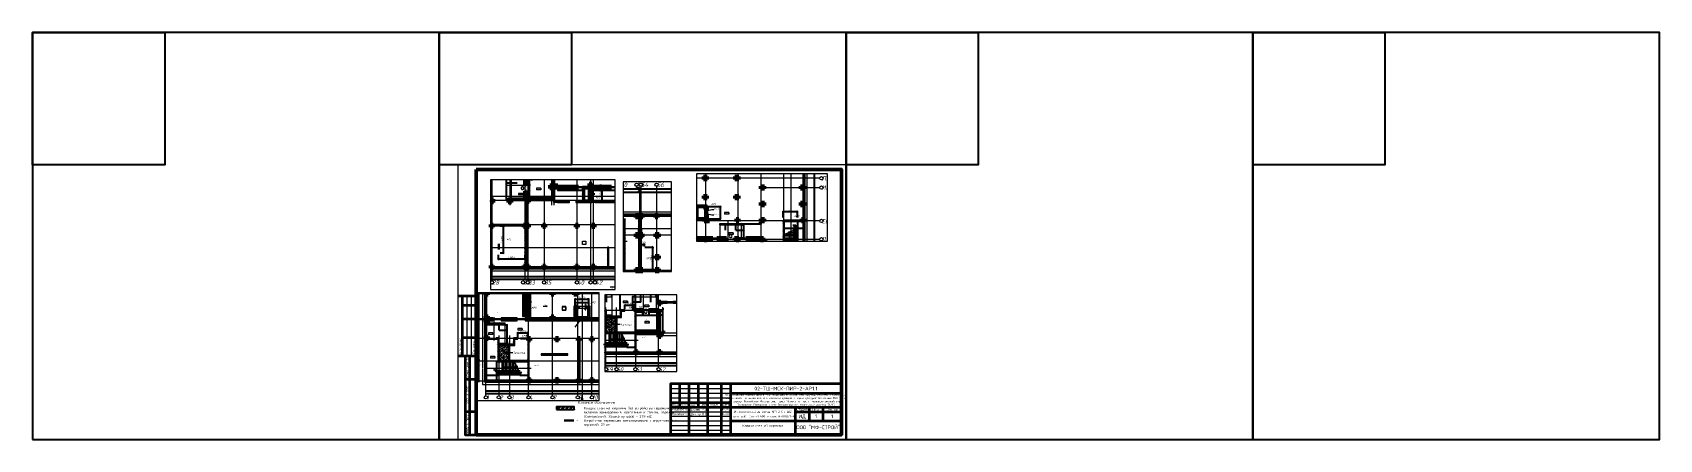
# Paper-space layout '7.2Кирп' of a CAD drawing. Header units: millimetres. Extents: x -143 to 1617, y 0 to 440.
# The model-space entities are those that its viewports show. They can reach past a viewport. Long polylines and large blocks are cut down to what shows.
import ezdxf
from ezdxf.enums import TextEntityAlignment as Align

# ---------------------------------------------------------------- set-up
doc = ezdxf.new("R2018")
doc.units = ezdxf.units.MM
doc.linetypes.add('200_ШТРИХ_ш1п0_6_', pattern=[160, 100, -60])
doc.linetypes.add('50_200_ШТРИХ_1Т_ш5_п1_п1_', pattern=[700, 500, -100, 0, -100])
for name, color, linetype, lineweight in [('A-____-____-DIMS', 7, 'Continuous', 9), ('A-____-NOTE-TEXT', 7, 'Continuous', 9), ('A-DETL-GENF-OTLN-2', 7, 'Continuous', 5), ('A-DOOR-____-IDEN', 7, 'Continuous', 9), ('A-FLOR-____-MCUT', 7, 'Continuous', 25), ('A-FLOR-____-OTLN', 7, 'Continuous', 9), ('A-FLOR-____-PATT-1', 7, 'Continuous', 9), ('A-GENM-____-IDEN', 7, 'Continuous', 9), ('A-GENM-____-MCUT', 7, 'Continuous', 25), ('A-GENM-____-OTLN', 7, 'Continuous', 9), ('A-GENM-____-OTLN-1', 7, 'Continuous', 25), ('A-WALL-____-MCUT', 7, 'Continuous', 13), ('A-WALL-____-MCUT-1', 7, 'Continuous', 9), ('A-WALL-____-MCUT-2', 7, 'Continuous', 50), ('A-WALL-____-MCUT-3', 7, 'Continuous', 9), ('A-WALL-____-OTLN', 7, 'Continuous', 9), ('A-WALL-____-PATT-1', 7, 'Continuous', 9), ('A-WALL-FNSH-MCUT-1', 7, 'Continuous', 9), ('G-____-____-DIMS', 7, 'Continuous', 9), ('G-____-____-SYMB', 7, 'Continuous', 9), ('G-____-____-TEXT', 7, 'Continuous', 9), ('S-BEAM-____-OTLN', 7, 'Continuous', 9), ('S-COLS-____-MCUT', 7, 'Continuous', 50), ('S-COLS-____-OTLN', 7, 'Continuous', 9), ('S-GRID-____-IDEN', 7, 'Continuous', 9), ('S-GRID-____-OTLN', 7, 'Continuous', 9), ('S-GRID-____-OTLN-1', 7, '50_200_ШТРИХ_1Т_ш5_п1_п1_', 9), ('S-STRS-____-MBND', 7, 'Continuous', 9), ('S-STRS-____-OTLN-1', 7, 'Continuous', 9), ('Текстовые примечания', 7, 'Continuous', 9)]:
    doc.layers.add(name, color=color, linetype=linetype, lineweight=lineweight)
for name, color, linetype, lineweight, true_color in [('A-DETL-GENF-OTLN-3', 9, 'Continuous', 9, 0x808080), ('A-DETL-GENF-OTLN-4', 9, '200_ШТРИХ_ш1п0_6_', 9, 0x808080), ('A-DETL-GENF-OTLN-5', 7, 'Continuous', 5, 0xc0c0c0), ('A-WALL-____-OTLN-1', 7, 'Continuous', 9, 0x800000), ('A-WALL-____-PATT-2', 7, 'Continuous', 9, 0x787878), ('A-WALL-____-PATT-3', 9, 'Continuous', 9, 0x808080), ('G-____-____-SYMB-1', 9, 'Continuous', 9, 0x808080)]:
    doc.layers.add(name, color=color, linetype=linetype, lineweight=lineweight, true_color=true_color)
doc.layers.add('Условные обозначения', color=90, linetype='Continuous')
doc.styles.add('ISOCPEUR_I', font='isocpeui.ttf', dxfattribs={"width": 0.9, "height": 2.5})
doc.styles.add('ISOCPEUR_I_1', font='isocpeui.ttf', dxfattribs={"width": 0.85, "height": 2.5})
doc.styles.add('ISOCPEUR_I_2', font='isocpeui.ttf', dxfattribs={"width": 0.85, "height": 2.3})
doc.styles.add('ISOCPEUR_I_4', font='isocpeui.ttf', dxfattribs={"width": 0.85, "height": 2})
doc.styles.add('ISOCPEUR_I_5', font='isocpeui.ttf', dxfattribs={"width": 0.85, "height": 2.1})
doc.styles.add('ISOCPEUR_I_6', font='isocpeui.ttf', dxfattribs={"width": 0.85, "height": 3.5})
doc.styles.add('ISOCPEUR_I_7', font='isocpeui.ttf', dxfattribs={"width": 0.9, "height": 90})
doc.styles.add('ISOCPEUR_I_9', font='isocpeui.ttf', dxfattribs={"width": 0.9, "height": 250})
doc.styles.get("Standard").update_dxf_attribs({"font": 'arial.ttf'})
doc.styles.add('СПДС', font='isocpeur.ttf', dxfattribs={"width": 0.9})
doc.dimstyles.new('ISO-1_8_0_9К_СРЕДНИЙ_Кладочные', dxfattribs={"dimscale": 304.8, "dimtxt": 89.638306, "dimasz": 0.246063, "dimexe": 0.19685, "dimexo": 0, "dimgap": 0, "dimtad": 1, "dimdec": 3, "dimrnd": 0.001, "dimdsep": 46, "dimtxsty": 'ISOCPEUR_I_7', "dimblk1": 'OBLIQUE', "dimblk2": 'OBLIQUE', "dimsah": 1, "dimcen": 0.09, "dimdle": 0.19685, "dimazin": 0, "dimtfac": 1, "dimtdec": 4, "dimtix": 1, "dimtmove": 2, "dimatfit": 3, "dimfxl": 1, "dimtvp": 1, "dimtolj": 1, "dimtzin": 0, "dimarcsym": 2})
doc.dimstyles.new('ISO-1_8_0_9К_СРЕДНИЙ_Кладочные_1', dxfattribs={"dimscale": 304.8, "dimtxt": 89.638306, "dimasz": 0.246063, "dimexe": 0.19685, "dimexo": 0, "dimgap": 0, "dimtad": 1, "dimdec": 3, "dimrnd": 0.001, "dimdsep": 46, "dimtxsty": 'ISOCPEUR_I_7', "dimblk1": 'OBLIQUE', "dimblk2": 'OBLIQUE', "dimsah": 1, "dimcen": 0.09, "dimdle": 0.19685, "dimazin": 0, "dimtfac": 1, "dimtdec": 4, "dimtix": 1, "dimtmove": 0, "dimatfit": 3, "dimfxl": 1, "dimtvp": 1, "dimtolj": 1, "dimtzin": 0, "dimarcsym": 2})
doc.dimstyles.new('ISO-1_8_0_9К_СРЕДНИЙ_Кладочные_2', dxfattribs={"dimscale": 304.8, "dimtxt": 89.638306, "dimasz": 0.246063, "dimexe": 0.19685, "dimexo": 0, "dimgap": 0, "dimtad": 1, "dimdec": 3, "dimrnd": 0.001, "dimdsep": 46, "dimtxsty": 'ISOCPEUR_I_7', "dimblk1": 'OBLIQUE', "dimblk2": 'OBLIQUE', "dimsah": 1, "dimcen": 0.09, "dimdle": 0.19685, "dimazin": 0, "dimtfac": 1, "dimtdec": 4, "dimtix": 1, "dimtmove": 1, "dimatfit": 3, "dimfxl": 1, "dimtvp": 1, "dimtolj": 1, "dimtzin": 0, "dimarcsym": 2})
doc.dimstyles.new('ISO-2_5_0_9К_БОЛЬШОЙ_ОСИ', dxfattribs={"dimscale": 304.8, "dimtxt": 248.995294, "dimasz": 0.492126, "dimexe": 0.393701, "dimexo": 0, "dimgap": 0, "dimtad": 1, "dimdec": 0, "dimzin": 0, "dimdsep": 46, "dimtxsty": 'ISOCPEUR_I', "dimblk1": 'OBLIQUE', "dimblk2": 'OBLIQUE', "dimsah": 1, "dimcen": 0.09, "dimdle": 0.393701, "dimazin": 0, "dimtfac": 1, "dimtdec": 4, "dimtix": 1, "dimtmove": 0, "dimatfit": 3, "dimfxl": 1, "dimtvp": 1, "dimtolj": 1, "dimtzin": 0, "dimarcsym": 2})
doc.dimstyles.new('ISO-2_5_0_9К_БОЛЬШОЙ_ОСИ_1', dxfattribs={"dimscale": 304.8, "dimtxt": 248.995294, "dimasz": 0.492126, "dimexe": 0.393701, "dimexo": 0, "dimgap": 0, "dimtad": 1, "dimdec": 0, "dimzin": 0, "dimdsep": 46, "dimtxsty": 'ISOCPEUR_I', "dimblk1": 'OBLIQUE', "dimblk2": 'OBLIQUE', "dimsah": 1, "dimcen": 0.09, "dimdle": 0.393701, "dimazin": 0, "dimtfac": 1, "dimtdec": 4, "dimtix": 1, "dimtmove": 1, "dimatfit": 3, "dimfxl": 1, "dimtvp": 1, "dimtolj": 1, "dimtzin": 0, "dimarcsym": 2})
doc.dimstyles.new('ISO-2_5_0_9К_БОЛЬШОЙ_ОСИ_2', dxfattribs={"dimscale": 304.8, "dimtxt": 248.995294, "dimasz": 0.492126, "dimexe": 0.393701, "dimexo": 0, "dimgap": 0, "dimtad": 1, "dimdec": 0, "dimzin": 0, "dimdsep": 46, "dimtxsty": 'ISOCPEUR_I_9', "dimblk1": 'OBLIQUE', "dimblk2": 'OBLIQUE', "dimsah": 1, "dimcen": 0.09, "dimdle": 0.393701, "dimazin": 0, "dimtfac": 1, "dimtdec": 4, "dimtix": 1, "dimtmove": 2, "dimatfit": 3, "dimfxl": 1, "dimtvp": 1, "dimtolj": 1, "dimtzin": 0, "dimarcsym": 2})
doc.dimstyles.new('Размера А3', dxfattribs={"dimtxt": 200, "dimasz": 100, "dimexe": 70, "dimexo": 100, "dimgap": 20, "dimtad": 1, "dimdec": 0, "dimrnd": 10, "dimzin": 0, "dimdsep": 46, "dimtxsty": 'СПДС', "dimblk": 'ARROWHEAD_6', "dimcen": 1, "dimclrd": 256, "dimclre": 256, "dimclrt": 256, "dimazin": 0, "dimtfac": 1, "dimtdec": 0, "dimtmove": 2, "dimatfit": 3, "dimfxl": 1, "dimtolj": 1, "dimtzin": 0, "dimarcsym": 0})
pattern_1 = [(45, (-350751.34, 459015.94), (-114.04925, 114.04925), []), (45, (-350637.3, 459015.94), (-114.04925, 114.04925), [201.612, -40.322, 3.353, -36.97])]
pattern_2 = [(0, (-350751.34, 459015.94), (120.967, 69.841), [80.645, -161.29]), (120, (-350751.34, 459015.94), (-120.96808, 69.84086), [80.645, -161.29]), (60, (-350751.34, 459015.94), (-8e-05, 139.68186), [0, -161.29, 80.645, 0])]
pattern_3 = [(45, (-350751.34, 459015.94), (-85.53659, 85.53659), []), (45, (-350694.32, 459015.94), (-85.53659, 85.53659), [])]
pattern_4 = [(0, (-350751.343, 459015.94), (81.28, 20.32), [3.353, -57.607, 3.353, -57.607, -325.12]), (0, (-350751.343, 459015.94), (81.28, 20.32), [-121.92, 3.353, -118.567, 3.353, -57.607, -142.24]), (0, (-350751.343, 459015.94), (81.28, 20.32), [-304.8, 3.353, -37.287, 3.353, -98.247]), (120, (-350720.863, 459026.1), (-58.2376362, 60.230545), [3.353, -57.607, 3.353, -57.607, -325.12]), (120, (-350720.863, 459026.1), (-58.2376362, 60.230545), [-121.92, 3.353, -118.567, 3.353, -57.607, -142.24]), (120, (-350720.863, 459026.1), (-58.2376362, 60.230545), [-304.8, 3.353, -37.287, 3.353, -98.247]), (240, (-350710.703, 459066.74), (-23.0423638, -80.550545), [3.353, -57.607, 3.353, -57.607, -325.12]), (240, (-350710.703, 459066.74), (-23.0423638, -80.550545), [-121.92, 3.353, -118.567, 3.353, -57.607, -142.24]), (240, (-350710.703, 459066.74), (-23.0423638, -80.550545), [-304.8, 3.353, -37.287, 3.353, -98.247])]
pattern_5 = [(45, (-350751.34, 459015.94), (-70.71068, 70.71068), []), (135, (-350751.34, 459015.94), (-70.71068, -70.71068), [])]
pattern_6 = [(45, (-350751.34, 459015.94), (-114.04925, 114.04925), []), (45, (-350637.3, 459015.94), (-114.04925, 114.04925), [201.612, -40.322, 3.353, -36.97])]
pattern_7 = [(45, (-350751.34, 459015.94), (-85.53659, 85.53659), []), (45, (-350694.32, 459015.94), (-85.53659, 85.53659), [])]
pattern_8 = [(0, (-350751.34, 459015.94), (120.968, 69.841), [80.645, -161.29]), (120, (-350751.34, 459015.94), (-120.96808, 69.84086), [80.645, -161.29]), (60, (-350751.34, 459015.94), (-8e-05, 139.68186), [0, -161.29, 80.645, 0])]
pattern_9 = [(0, (-350751.34, 459015.94), (406.4, 101.6), [33.528, -271.272, 33.528, -271.272, -1625.6]), (0, (-350751.34, 459015.94), (406.4, 101.6), [-609.6, 33.528, -576.072, 33.528, -271.272, -711.2]), (0, (-350751.34, 459015.94), (406.4, 101.6), [-1524, 33.528, -169.672, 33.528, -474.472]), (120, (-350598.94, 459066.74), (-291.18818, 301.15272), [33.528, -271.272, 33.528, -271.272, -1625.6]), (120, (-350598.94, 459066.74), (-291.18818, 301.15272), [-609.6, 33.528, -576.072, 33.528, -271.272, -711.2]), (120, (-350598.94, 459066.74), (-291.18818, 301.15272), [-1524, 33.528, -169.672, 33.528, -474.472]), (240, (-350548.14, 459269.94), (-115.21182, -402.75272), [33.528, -271.272, 33.528, -271.272, -1625.6]), (240, (-350548.14, 459269.94), (-115.21182, -402.75272), [-609.6, 33.528, -576.072, 33.528, -271.272, -711.2]), (240, (-350548.14, 459269.94), (-115.21182, -402.75272), [-1524, 33.528, -169.672, 33.528, -474.472])]
pattern_10 = [(0, (-350751.343, 459015.94), (81.28, 20.32), [3.353, -57.607, 3.353, -57.607, -325.12]), (0, (-350751.343, 459015.94), (81.28, 20.32), [-121.92, 3.353, -118.567, 3.353, -57.607, -142.24]), (0, (-350751.343, 459015.94), (81.28, 20.32), [-304.8, 3.353, -37.287, 3.353, -98.247]), (120, (-350720.863, 459026.1), (-58.237636, 60.230545), [3.353, -57.607, 3.353, -57.607, -325.12]), (120, (-350720.863, 459026.1), (-58.237636, 60.230545), [-121.92, 3.353, -118.567, 3.353, -57.607, -142.24]), (120, (-350720.863, 459026.1), (-58.237636, 60.230545), [-304.8, 3.353, -37.287, 3.353, -98.247]), (240, (-350710.703, 459066.74), (-23.042364, -80.550545), [3.353, -57.607, 3.353, -57.607, -325.12]), (240, (-350710.703, 459066.74), (-23.042364, -80.550545), [-121.92, 3.353, -118.567, 3.353, -57.607, -142.24]), (240, (-350710.703, 459066.74), (-23.042364, -80.550545), [-304.8, 3.353, -37.287, 3.353, -98.247])]
pattern_11 = [(45, (-350751.34, 459015.94), (-70.7107, 70.7107), []), (135, (-350751.34, 459015.94), (-70.7107, -70.7107), [])]

psp = doc.layouts.new('7.2Кирп')

# ---------------------------------------------------------------- texts
at = {"layer": 'Условные обозначения', "color": 18, "true_color": 0x000000, "attachment_point": 1, "style": 'СПДС'}
for s, width, gutter_width, heights, insert, char_height in [('\\pxi-3,l3.54,t3.54;-^IКладка стен из кирпича без устройства перемычек, включая армирование, крепление к стенам, заделку примыканий, зачеканку швов - 21.9 м2.\\P-^IУстройство перемычек металлических с огрунтовкой и окраской. 23 кг.', 96.035, 73.5, [38.5], (443.9, 35.3), 2.6856), ('Условные обозначения:', 34.586, 9.59, [0], (446.9, 41.4), 2.686)]:
    psp.add_mtext_dynamic_manual_height_columns(s, width=width, gutter_width=gutter_width, heights=heights, dxfattribs=dict(at, insert=insert, char_height=char_height))

msp = doc.modelspace()

# ---------------------------------------------------------------- texts
at = {"layer": 'A-____-NOTE-TEXT', "char_height": 250, "attachment_point": 1, "style": 'ISOCPEUR_I'}
for s, insert, width in [('\\fISOCPEUR|b0|i1|c204|p34|;\\W.9;а', (-351163.5255, 469826.0495), 223.670813), ('\\fISOCPEUR|b0|i1|c204|p34|;\\W.9;а', (-351228.2944, 463979.4154), 223.670813), ('\\fISOCPEUR|b0|i1|c204|p34|;\\W.9;а', (-259758.2944, 463416.2232), 223.670813), ('по', (-354742.9838, 460189.6731), 404.0505), ('\\fISOCPEUR|b0|i1|c204|p34|;\\W.9;А', (-354266.7338, 460189.6731), 252.531563), ('по', (-344206.5503, 460189.6731), 404.0505), ('\\fISOCPEUR|b0|i1|c204|p34|;\\W.9;А', (-343730.3003, 460189.6731), 252.531563), ('по', (-260506.5503, 460189.6731), 404.0505), ('\\fISOCPEUR|b0|i1|c204|p34|;\\W.9;А', (-260030.3003, 460189.6731), 252.531563)]:
    msp.add_mtext(s, dxfattribs=dict(at, insert=insert, width=width))
at = {"layer": 'A-DOOR-____-IDEN', "char_height": 180, "attachment_point": 1}
for s, insert, width, style in [('0.1', (-306346.5815, 528913.3455), 310.253062, 'ISOCPEUR_I_4'), ('0.2', (-263152.1323, 511611.0943), 353.544187, 'ISOCPEUR_I_4'), ('0.1', (-259904.1323, 464830.8025), 310.253062, 'ISOCPEUR_I_6')]:
    msp.add_mtext(s, dxfattribs=dict(at, insert=insert, width=width, style=style))
at = {"layer": 'A-GENM-____-IDEN', "char_height": 200, "attachment_point": 1, "rotation": 90, "style": 'ISOCPEUR_I_2'}
for s, insert, width in [('ПР', (-305562.5944, 528380.1124), 375.18975), ('-0.1', (-305562.5944, 528689.6749), 505.063125)]:
    msp.add_mtext(s, dxfattribs=dict(at, insert=insert, width=width))
at = {"layer": 'A-GENM-____-IDEN', "char_height": 200, "attachment_point": 1, "style": 'ISOCPEUR_I_2'}
for s, insert, width in [('СМ', (-266058.0803, 516636.411), 367.974562), ('СМ', (-266058.0803, 515636.411), 367.974562), ('-250.1', (-265754.4709, 516636.411), 822.531375), ('-250.1', (-265754.4709, 515636.411), 822.531375), ('ПР', (-263345.2488, 510876.9088), 375.18975), ('-0.2', (-263035.6863, 510876.9088), 548.35425), ('ПР', (-260051.7999, 465399.0991), 375.18975), ('-0.1', (-259742.2374, 465399.0991), 505.063125)]:
    msp.add_mtext(s, dxfattribs=dict(at, insert=insert, width=width))
at = {"layer": 'G-____-____-DIMS', "char_height": 200, "attachment_point": 1, "line_spacing_factor": 1.149209}
for s, insert, width, style in [('-3,400', (-306893.1946, 527844.2101), 865.279833, 'ISOCPEUR_I_2'), ('-3,500', (-303597.9511, 528796.0658), 841.377075, 'ISOCPEUR_I_2'), ('-3,500', (-264079.6596, 515781.8835), 841.377075, 'ISOCPEUR_I_2'), ('-3,400', (-263261.4534, 512089.5598), 865.279833, 'ISOCPEUR_I_2'), ('1%', (-342439.7378, 471180.211), 396.78578, 'ISOCPEUR_I_5'), ('0,55%', (-332471.0406, 471335.507), 882.011763, 'ISOCPEUR_I_5'), ('-3,400', (-352596.0454, 466000.299), 865.279833, 'ISOCPEUR_I_2'), ('-3,500', (-347228.6213, 466796.3099), 841.377075, 'ISOCPEUR_I_2'), ('-3,500', (-263826.0204, 466664.1445), 841.377075, 'ISOCPEUR_I_2'), ('-3,400', (-259921.3895, 465937.2809), 865.279833, 'ISOCPEUR_I_2'), ('-3,400', (-352215.8898, 461652.3953), 865.279833, 'ISOCPEUR_I_2'), ('-3,400', (-259877.6986, 462934.4332), 865.279833, 'ISOCPEUR_I_2')]:
    msp.add_mtext(s, dxfattribs=dict(at, insert=insert, width=width, style=style))
at = {"layer": 'G-____-____-SYMB', "insert": (-289986.1343, 510568.3745), "char_height": 300, "width": 256.54, "attachment_point": 1, "style": 'ISOCPEUR_I_1'}
msp.add_mtext('\\fISOCPEUR|b0|i1|c204|p34|;2', dxfattribs=at)
at = {"layer": 'G-____-____-TEXT', "char_height": 400, "attachment_point": 1, "style": 'ISOCPEUR_I'}
for s, insert, width in [('№3', (-274905.5191, 536967.3049), 2763.416813), ('№2', (-292843.2976, 527294.0577), 2763.416813), ('№1', (-309128.897, 519600.963), 2763.416813), ('№4', (-266521.19, 517578.3179), 2763.416813), ('№5', (-251339.9806, 515377.5835), 2763.416813), ('№9', (-344769.5802, 470806.0761), 2763.416813), ('№7', (-333994.5732, 471708.5326), 2763.416813), ('№8', (-346579.8648, 465629.8599), 2763.416813), ('№6', (-262901.9287, 465652.1732), 2763.416813), ('№10', (-261025.5061, 465787.8192), 2763.416813), ('Засыпка', (-348153.6027, 462583.7836), 1464.683063), ('Засыпка', (-264453.6027, 462583.7836), 1464.683063)]:
    msp.add_mtext(s, dxfattribs=dict(at, insert=insert, width=width))
at = {"layer": 'S-GRID-____-IDEN', "char_height": 800, "attachment_point": 1, "style": 'ISOCPEUR_I'}
for s, insert, width in [('50', (-279634.0498, 550589.9797), 404.0505), ('53', (-276592.046, 550589.9797), 404.0505), ('54', (-275843.0498, 550589.9797), 425.696062), ('56', (-272934.0498, 550589.9797), 404.0505), ('ММ', (-246389.351, 523810.8691), 505.063125), ('ЛЛ', (-246360.342, 522440.3125), 447.341625), ('ИИ', (-246365.501, 520810.8691), 447.341625), ('28', (-311734.0498, 511988.7161), 404.0505), ('32', (-306020.831, 511988.7161), 404.0505), ('33', (-305184.0498, 511988.7161), 404.0505), ('35', (-302184.0498, 511988.7161), 404.0505), ('40', (-296193.0498, 511988.7161), 425.696062), ('41', (-293669.1998, 511988.7161), 367.974562), ('42', (-292878.4183, 511988.7161), 425.696062), ('ЕЕ', (-246342.342, 514640.3125), 404.0505), ('ДД', (-246389.351, 511360.8691), 505.063125), ('\\fISOCPEUR|b0|i1|c204|p34|;\\W.9;Ж', (-355640.2778, 473610.8691), 281.392312), ('\\fISOCPEUR|b0|i1|c204|p34|;\\W.9;Г', (-355602.2688, 468228.7056), 202.02525), ('/1', (-355583.3903, 469060.8691), 346.329), ('\\fISOCPEUR|b0|i1|c204|p34|;\\W.9;В', (-355611.2688, 465340.3125), 223.670812), ('/1', (-355275.7557, 461187.5341), 346.329), ('\\fISOCPEUR|b0|i1|c204|p34|;\\W.9;1', (-352997.5064, 454609.363), 144.30375), ('\\fISOCPEUR|b0|i1|c204|p34|;\\W.9;2', (-350600.7998, 454614.522), 202.02525), ('\\fISOCPEUR|b0|i1|c204|p34|;\\W.9;3', (-348650.7998, 454614.522), 202.02525), ('\\fISOCPEUR|b0|i1|c204|p34|;\\W.9;4', (-345230.3564, 454609.363), 223.670812), ('\\fISOCPEUR|b0|i1|c204|p34|;\\W.9;7', (-340821.3564, 454609.363), 202.02525), ('\\fISOCPEUR|b0|i1|c204|p34|;\\W.9;9', (-336221.3564, 454609.363), 202.02525), ('10', (-333680.7564, 454609.363), 346.329), ('59', (-267054.6064, 454609.363), 404.0505), ('60', (-265104.6064, 454609.363), 404.0505), ('61', (-261560.1998, 454614.522), 346.329), ('62', (-257404.6064, 454609.363), 404.0505)]:
    msp.add_mtext(s, dxfattribs=dict(at, insert=insert, width=width))

# ---------------------------------------------------------------- blocks, each defined once
blk = doc.blocks.new('*U8533')
at = {"color": 4}
blk.add_lwpolyline([(-220, -220), (220, -220), (220, 220), (-220, 220)], close=True, dxfattribs=at)
at = {"color": 3}
blk.add_lwpolyline([(-220, 220), (-77, 220), (-77, 77), (-220, 77)], close=True, dxfattribs=at)
blk = doc.blocks.new('*U8532')
at = {"color": 0, "linetype": 'ByBlock', "lineweight": -2, "transparency": 16777216}
for p in [(0, 0), (440, 0), (880, 0), (1320, 0)]:
    blk.add_blockref('*U8533', p, dxfattribs=at)
blk = doc.blocks.new('*U658')
at = {"lineweight": 0}
blk.add_lwpolyline([(-415, -5), (5, -5), (5, 292), (-415, 292)], close=True, dxfattribs=at)
at = {"color": 0, "linetype": 'Continuous', "lineweight": 50}
blk.add_lwpolyline([(-395, 287), (0, 287), (0, 0), (-395, 0)], close=True, dxfattribs=at)
at = {"lineweight": 35}
for points in [[(-395, 150), (-415, 150)], [(-410, 85), (-410, 150)], [(-395, 140), (-410, 140)], [(-395, 125), (-410, 125)], [(-395, 105), (-410, 105)], [(-395, 85), (-415, 85)], [(-395, 85), (-407, 85), (-407, 0), (-395, 0)], [(-402, 0), (-402, 85)], [(-395, 60), (-407, 60)], [(-175, 55), (-175, 30)], [(-165, 55), (-165, 0)], [(-155, 55), (-155, 30)], [(-145, 55), (-145, 0)], [(-130, 55), (-130, 0)], [(-120, 55), (-120, 0)], [(-120, 45), (0, 45)], [(-395, 25), (-407, 25)], [(-185, 35), (-120, 35)], [(-185, 30), (0, 30)], [(-50, 30), (-50, 0)], [(-50, 25), (0, 25)], [(-35, 30), (-35, 15)], [(-20, 30), (-20, 15)], [(-120, 15), (0, 15)]]:
    blk.add_lwpolyline(points, dxfattribs=at)
at = {"lineweight": 18}
for points in [[(-405, 85), (-405, 150)], [(-400, 85), (-400, 150)], [(-185, 50), (-120, 50)], [(-185, 45), (-120, 45)], [(-185, 40), (-120, 40)], [(-185, 25), (-120, 25)], [(-185, 20), (-120, 20)], [(-185, 15), (-120, 15)], [(-185, 10), (-120, 10)], [(-185, 5), (-120, 5)]]:
    blk.add_lwpolyline(points, dxfattribs=at)
at = {"lineweight": 35}
blk.add_lwpolyline([(-185, 0), (0, 0), (0, 55), (-185, 55)], close=True, dxfattribs=at)
at = {"lineweight": 0}
blk.add_lwpolyline([(0, -5), (5, -5), (5, 0)], dxfattribs=at)
at = {"lineweight": -2, "char_height": 2.5, "attachment_point": 5, "rotation": 90, "style": 'СПДС'}
for s, insert, width in [('Согласовано', (-412.5, 95), 19.991), ('Гл. спец.', (-397.5, 95), 19.991), ('Взам. инв. N', (-404.5, 72.5), 24.991), ('Подл. и дата', (-404.5, 42.5), 34.991), ('Инв. N подл.', (-404.5, 12.5), 24.991)]:
    blk.add_mtext(s, dxfattribs=dict(at, insert=insert, width=width))
at = {"insert": (-119.3, 44.6), "char_height": 2.2, "attachment_point": 1, "style": 'СПДС'}
blk.add_mtext_dynamic_manual_height_columns('\\pxqc;Общеобразовательная школа №2, входящая в состав Многофункционального комплекса спортивной направленности с соответствующей инфраструктурой (емкостью 850 мест) \\Pпо адресу: Российская Федерация, город Москва, вн.тер. г. муниципальный округ Покровское-Стрешнево, шоссе Волоколамское, земельный участок 71/15', width=118.293, gutter_width=0, heights=[15.2], dxfattribs=at)
at = {"lineweight": -2, "char_height": 2.5, "style": 'СПДС'}
for s, insert, width, attachment_point in [('Разработал', (-183.1, 27.5), 17.953, 4), ('Проверил', (-183.1, 22.5), 17.953, 4), ('Изм.', (-180, 32.5), 10, 5), ('Кол.уч.', (-170, 32.5), 10, 5), ('Лист', (-160, 32.5), 10, 5), ('N док.', (-150, 32.5), 10, 5), ('Подп.', (-137.5, 32.5), 15, 5), ('Дата', (-125, 32.5), 10, 5), ('Стадия', (-42.5, 27.5), 15, 5), ('Лист', (-27.5, 27.5), 15, 5), ('Листов', (-10, 27.5), 20, 5)]:
    blk.add_mtext(s, dxfattribs=dict(at, insert=insert, width=width, attachment_point=attachment_point))
at = {"lineweight": 30, "style": '', "width": 0.9, "flags": 104}
blk.add_attdef('ШАПКА', text='', height=3, dxfattribs=at).set_placement((-135, 281), align=Align.MIDDLE_CENTER)
at = {"style": 'СПДС'}
for tag, height, p in [('ШИФР_ПРОЕКТА', 4, (-60, 50)), ('НАИМЕНОВАНИЕ_ОБЪЕКТА2', 2.5, (-85, 20)), ('НАИМЕНОВАНИЕ_ОБЪЕКТА', 2.5, (-85, 25)), ('СТАДИЯ', 4, (-42.5, 20)), ('ЛИСТ_первый', 4, (-27.5, 20)), ('ЛИСТОВ', 4, (-10, 20)), ('НАИМЕНОВАНИЕ_ЧЕРТЕЖА2', 2.5, (-85, 5)), ('НАИМЕНОВАНИЕ_ЧЕРТЕЖА1', 2.5, (-85, 10)), ('ОРГАНИЗАЦИЯ_РАЗРАБОТЧИК1', 4, (-25, 8.1))]:
    blk.add_attdef(tag, text='', height=height, dxfattribs=at).set_placement(p, align=Align.MIDDLE_CENTER)
for tag, p in [('РАЗРАБОТЧИК', (-164, 27.5)), ('РУК.ГРУППЫ', (-164, 22.5))]:
    blk.add_attdef(tag, text='', height=2.5, dxfattribs=at).set_placement(p, align=Align.MIDDLE_LEFT)
at = {"style": 'СПДС', "width": 0.9}
for p in [(-129.6, 26.4), (-129.6, 21.4)]:
    blk.add_attdef('ДАТА', p, '', height=2.3, dxfattribs=at)
blk = doc.blocks.new('BSC_Колонна _Прямоугольная - 500х500-V8-АР1_Кладочный план подвала в осях 1-64_Ю-ЯЯ')
at = {"layer": 'S-COLS-____-OTLN'}
h = blk.add_hatch(dxfattribs=at)
h.set_pattern_fill('FP_14', color=256, style=0, pattern_type=2)
h.set_pattern_definition([(45, (-44950, -55431.04), (-114.04925, 114.04925), []), (45, (-44835.95, -55431.04), (-114.04925, 114.04925), [201.613, -40.323, 3.353, -36.97])])
h.paths.add_polyline_path([(-250, -250), (250, -250), (250, 250), (-250, 250)], flags=0)
at = {"layer": 'S-COLS-____-MCUT'}
for p, q in [((250, 250), (-250, 250)), ((-250, 250), (-250, -250)), ((250, -250), (250, 250)), ((-250, -250), (250, -250))]:
    blk.add_line(p, q, dxfattribs=at)
blk = doc.blocks.new('BSC_Колонна _Прямоугольная - 500х500-V9-АР1_Кладочный план подвала в осях 1-64_Ю-ЯЯ')
at = {"layer": 'S-COLS-____-OTLN'}
h = blk.add_hatch(dxfattribs=at)
h.set_pattern_fill('FP_15', color=256, style=0, pattern_type=2)
h.set_pattern_definition([(45, (-44950, -62931.04), (-114.04925, 114.04925), []), (45, (-44835.95, -62931.04), (-114.04925, 114.04925), [201.613, -40.323, 3.353, -36.97])])
h.paths.add_polyline_path([(-250, -250), (250, -250), (250, 250), (-250, 250)], flags=0)
at = {"layer": 'S-COLS-____-MCUT'}
for p, q in [((250, 250), (-250, 250)), ((-250, 250), (-250, -250)), ((250, -250), (250, 250)), ((-250, -250), (250, -250))]:
    blk.add_line(p, q, dxfattribs=at)
blk = doc.blocks.new('BSC_Колонна _Прямоугольная - 500х500-V10-АР1_Кладочный план подвала в осях 1-64_Ю-ЯЯ')
at = {"layer": 'S-COLS-____-OTLN'}
h = blk.add_hatch(dxfattribs=at)
h.set_pattern_fill('FP_16', color=256, style=0, pattern_type=2)
h.set_pattern_definition([(45, (-54500, -55431.04), (-114.04925, 114.04925), []), (45, (-54385.95, -55431.04), (-114.04925, 114.04925), [201.613, -40.323, 3.353, -36.97])])
h.paths.add_polyline_path([(-250, -250), (250, -250), (250, 250), (-250, 250)], flags=0)
at = {"layer": 'S-COLS-____-MCUT'}
for p, q in [((250, 250), (-250, 250)), ((-250, 250), (-250, -250)), ((250, -250), (250, 250)), ((-250, -250), (250, -250))]:
    blk.add_line(p, q, dxfattribs=at)
blk = doc.blocks.new('BSC_Колонна _Прямоугольная - 500х500-V11-АР1_Кладочный план подвала в осях 1-64_Ю-ЯЯ')
at = {"layer": 'S-COLS-____-OTLN'}
h = blk.add_hatch(dxfattribs=at)
h.set_pattern_fill('FP_17', color=256, style=0, pattern_type=2)
h.set_pattern_definition([(45, (-54500, -62931.04), (-114.04925, 114.04925), []), (45, (-54385.95, -62931.04), (-114.04925, 114.04925), [201.613, -40.323, 3.353, -36.97])])
h.paths.add_polyline_path([(-250, -250), (250, -250), (250, 250), (-250, 250)], flags=0)
at = {"layer": 'S-COLS-____-MCUT'}
for p, q in [((250, 250), (-250, 250)), ((-250, 250), (-250, -250)), ((250, -250), (250, 250)), ((-250, -250), (250, -250))]:
    blk.add_line(p, q, dxfattribs=at)
blk = doc.blocks.new('BSC_Колонна _Прямоугольная - 500х500-V28-АР1_Кладочный план подвала в осях 1-64_Ю-ЯЯ')
at = {"layer": 'S-COLS-____-OTLN'}
h = blk.add_hatch(dxfattribs=at)
h.set_pattern_fill('FP_35', color=256, style=0, pattern_type=2)
h.set_pattern_definition([(45, (-89000, -51931.04), (-114.04925, 114.04925), []), (45, (-88885.95, -51931.04), (-114.04925, 114.04925), [201.613, -40.323, 3.353, -36.97])])
h.paths.add_polyline_path([(-250, -250), (250, -250), (250, 250), (-250, 250)], flags=0)
at = {"layer": 'S-COLS-____-MCUT'}
for p, q in [((250, 250), (-250, 250)), ((-250, 250), (-250, -250)), ((250, -250), (250, 250)), ((-250, -250), (250, -250))]:
    blk.add_line(p, q, dxfattribs=at)
blk = doc.blocks.new('BSC_Колонна _Прямоугольная - 500х500-V29-АР1_Кладочный план подвала в осях 1-64_Ю-ЯЯ')
at = {"layer": 'S-COLS-____-OTLN'}
h = blk.add_hatch(dxfattribs=at)
h.set_pattern_fill('FP_36', color=256, style=0, pattern_type=2)
h.set_pattern_definition([(45, (-83150, -51931.04), (-114.04925, 114.04925), []), (45, (-83035.95, -51931.04), (-114.04925, 114.04925), [201.613, -40.323, 3.353, -36.97])])
h.paths.add_polyline_path([(-250, -250), (250, -250), (250, 250), (-250, 250)], flags=0)
at = {"layer": 'S-COLS-____-MCUT'}
for p, q in [((250, 250), (-250, 250)), ((-250, 250), (-250, -250)), ((250, -250), (250, 250)), ((-250, -250), (250, -250))]:
    blk.add_line(p, q, dxfattribs=at)
blk = doc.blocks.new('BSC_Колонна _Прямоугольная - 500х500-V30-АР1_Кладочный план подвала в осях 1-64_Ю-ЯЯ')
at = {"layer": 'S-COLS-____-OTLN'}
h = blk.add_hatch(dxfattribs=at)
h.set_pattern_fill('FP_37', color=256, style=0, pattern_type=2)
h.set_pattern_definition([(45, (-83150, -55431.04), (-114.04925, 114.04925), []), (45, (-83035.95, -55431.04), (-114.04925, 114.04925), [201.613, -40.323, 3.353, -36.97])])
h.paths.add_polyline_path([(-93, -250), (250, -250), (250, 250), (-250, 250), (-250, -250)], flags=0)
at = {"layer": 'S-COLS-____-MCUT'}
for p, q in [((250, 250), (-250, 250)), ((-250, 250), (-250, -250)), ((250, -250), (250, 250)), ((-250, -250), (250, -250))]:
    blk.add_line(p, q, dxfattribs=at)
blk = doc.blocks.new('BSC_Колонна _Прямоугольная - 500х500-V35-АР1_Кладочный план подвала в осях 1-64_Ю-ЯЯ')
at = {"layer": 'S-COLS-____-OTLN'}
h = blk.add_hatch(dxfattribs=at)
h.set_pattern_fill('FP_42', color=256, style=0, pattern_type=2)
h.set_pattern_definition([(45, (-77750, -85431.04), (-114.04925, 114.04925), []), (45, (-77635.95, -85431.04), (-114.04925, 114.04925), [201.613, -40.323, 3.353, -36.97])])
h.paths.add_polyline_path([(-250, -250), (250, -250), (250, 250), (-250, 250)], flags=0)
at = {"layer": 'S-COLS-____-MCUT'}
for p, q in [((250, 250), (-250, 250)), ((-250, 250), (-250, -250)), ((250, -250), (250, 250)), ((-250, -250), (250, -250))]:
    blk.add_line(p, q, dxfattribs=at)
blk = doc.blocks.new('BSC_Колонна _Прямоугольная - 500х500-V36-АР1_Кладочный план подвала в осях 1-64_Ю-ЯЯ')
at = {"layer": 'S-COLS-____-OTLN'}
h = blk.add_hatch(dxfattribs=at)
h.set_pattern_fill('FP_43', color=256, style=0, pattern_type=2)
h.set_pattern_definition([(45, (-38950, -55431.04), (-114.04925, 114.04925), []), (45, (-38835.95, -55431.04), (-114.04925, 114.04925), [201.613, -40.323, 3.353, -36.97])])
h.paths.add_polyline_path([(-250, -250), (250, -250), (250, 250), (-250, 250)], flags=0)
at = {"layer": 'S-COLS-____-MCUT'}
for p, q in [((250, 250), (-250, 250)), ((-250, 250), (-250, -250)), ((250, -250), (250, 250)), ((-250, -250), (250, -250))]:
    blk.add_line(p, q, dxfattribs=at)
blk = doc.blocks.new('BSC_Колонна _Прямоугольная - 500х500-V37-АР1_Кладочный план подвала в осях 1-64_Ю-ЯЯ')
at = {"layer": 'S-COLS-____-OTLN'}
h = blk.add_hatch(dxfattribs=at)
h.set_pattern_fill('FP_44', color=256, style=0, pattern_type=2)
h.set_pattern_definition([(45, (-38950, -62931.04), (-114.04925, 114.04925), []), (45, (-38835.95, -62931.04), (-114.04925, 114.04925), [201.613, -40.323, 3.353, -36.97])])
h.paths.add_polyline_path([(-250, -250), (250, -250), (250, 250), (-250, 250)], flags=0)
at = {"layer": 'S-COLS-____-MCUT'}
for p, q in [((250, 250), (-250, 250)), ((-250, 250), (-250, -250)), ((250, -250), (250, 250)), ((-250, -250), (250, -250))]:
    blk.add_line(p, q, dxfattribs=at)
blk = doc.blocks.new('BSC_Колонна _Прямоугольная - 500х500-V38-АР1_Кладочный план подвала в осях 1-64_Ю-ЯЯ')
at = {"layer": 'S-COLS-____-OTLN'}
h = blk.add_hatch(dxfattribs=at)
h.set_pattern_fill('FP_45', color=256, style=0, pattern_type=2)
h.set_pattern_definition([(45, (-48500, -55431.04), (-114.04925, 114.04925), []), (45, (-48385.95, -55431.04), (-114.04925, 114.04925), [201.613, -40.323, 3.353, -36.97])])
h.paths.add_polyline_path([(-250, -250), (250, -250), (250, 250), (-250, 250)], flags=0)
at = {"layer": 'S-COLS-____-MCUT'}
for p, q in [((250, 250), (-250, 250)), ((-250, 250), (-250, -250)), ((250, -250), (250, 250)), ((-250, -250), (250, -250))]:
    blk.add_line(p, q, dxfattribs=at)
blk = doc.blocks.new('BSC_Колонна _Прямоугольная - 500х500-V39-АР1_Кладочный план подвала в осях 1-64_Ю-ЯЯ')
at = {"layer": 'S-COLS-____-OTLN'}
h = blk.add_hatch(dxfattribs=at)
h.set_pattern_fill('FP_46', color=256, style=0, pattern_type=2)
h.set_pattern_definition([(45, (-48500, -62931.04), (-114.04925, 114.04925), []), (45, (-48385.95, -62931.04), (-114.04925, 114.04925), [201.613, -40.323, 3.353, -36.97])])
h.paths.add_polyline_path([(-250, -250), (250, -250), (250, 250), (-250, 250)], flags=0)
at = {"layer": 'S-COLS-____-MCUT'}
for p, q in [((250, 250), (-250, 250)), ((-250, 250), (-250, -250)), ((250, -250), (250, 250)), ((-250, -250), (250, -250))]:
    blk.add_line(p, q, dxfattribs=at)
blk = doc.blocks.new('BSC_Колонна _Прямоугольная - 500х500-V54-АР1_Кладочный план подвала в осях 1-64_Ю-ЯЯ')
at = {"layer": 'S-COLS-____-OTLN'}
h = blk.add_hatch(dxfattribs=at)
h.set_pattern_fill('FP_67', color=256, style=0, pattern_type=2)
h.set_pattern_definition([(45, (-57500, -55431.04), (-114.04925, 114.04925), []), (45, (-57385.95, -55431.04), (-114.04925, 114.04925), [201.613, -40.323, 3.353, -36.97])])
h.paths.add_polyline_path([(-250, -250), (250, -250), (250, 250), (-250, 250)], flags=0)
at = {"layer": 'S-COLS-____-MCUT'}
for p, q in [((250, 250), (-250, 250)), ((-250, 250), (-250, -250)), ((250, -250), (250, 250)), ((-250, -250), (250, -250))]:
    blk.add_line(p, q, dxfattribs=at)
blk = doc.blocks.new('BSC_Колонна _Прямоугольная - 500х500-V55-АР1_Кладочный план подвала в осях 1-64_Ю-ЯЯ')
at = {"layer": 'S-COLS-____-OTLN'}
h = blk.add_hatch(dxfattribs=at)
h.set_pattern_fill('FP_68', color=256, style=0, pattern_type=2)
h.set_pattern_definition([(45, (-57500, -62931.04), (-114.04925, 114.04925), []), (45, (-57385.95, -62931.04), (-114.04925, 114.04925), [201.613, -40.323, 3.353, -36.97])])
h.paths.add_polyline_path([(-250, -250), (250, -250), (250, 250), (-250, 250)], flags=0)
at = {"layer": 'S-COLS-____-MCUT'}
for p, q in [((250, 250), (-250, 250)), ((-250, 250), (-250, -250)), ((250, -250), (250, 250)), ((-250, -250), (250, -250))]:
    blk.add_line(p, q, dxfattribs=at)
blk = doc.blocks.new('BSC_Колонна _Прямоугольная - 500х500-V68-АР1_Кладочный план подвала в осях 1-64_Ю-ЯЯ')
at = {"layer": 'S-COLS-____-OTLN'}
h = blk.add_hatch(dxfattribs=at)
h.set_pattern_fill('FP_82', color=256, style=0, pattern_type=2)
h.set_pattern_definition([(45, (-45500, -55431.04), (-114.04925, 114.04925), []), (45, (-45385.95, -55431.04), (-114.04925, 114.04925), [201.613, -40.323, 3.353, -36.97])])
h.paths.add_polyline_path([(-250, -250), (250, -250), (250, 250), (-250, 250)], flags=0)
at = {"layer": 'S-COLS-____-MCUT'}
for p, q in [((250, 250), (-250, 250)), ((-250, 250), (-250, -250)), ((250, -250), (250, 250)), ((-250, -250), (250, -250))]:
    blk.add_line(p, q, dxfattribs=at)
blk = doc.blocks.new('BSC_Колонна _Прямоугольная - 500х500-V69-АР1_Кладочный план подвала в осях 1-64_Ю-ЯЯ')
at = {"layer": 'S-COLS-____-OTLN'}
h = blk.add_hatch(dxfattribs=at)
h.set_pattern_fill('FP_83', color=256, style=0, pattern_type=2)
h.set_pattern_definition([(45, (-45500, -62931.04), (-114.04925, 114.04925), []), (45, (-45385.95, -62931.04), (-114.04925, 114.04925), [201.613, -40.323, 3.353, -36.97])])
h.paths.add_polyline_path([(-250, -250), (250, -250), (250, 250), (-250, 250)], flags=0)
at = {"layer": 'S-COLS-____-MCUT'}
for p, q in [((250, 250), (-250, 250)), ((-250, 250), (-250, -250)), ((250, -250), (250, 250)), ((-250, -250), (250, -250))]:
    blk.add_line(p, q, dxfattribs=at)
blk = doc.blocks.new('BSC_Колонна _Прямоугольная - 500х800-V83-АР1_Кладочный план подвала в осях 1-64_Ю-ЯЯ')
at = {"layer": 'S-COLS-____-OTLN'}
h = blk.add_hatch(dxfattribs=at)
h.set_pattern_fill('FP_98', color=256, style=0, pattern_type=2)
h.set_pattern_definition([(315, (-70131.04, 50600), (114.04925, 114.04925), []), (315, (-70131.04, 50485.95), (114.04925, 114.04925), [201.613, -40.323, 3.353, -36.97])])
h.paths.add_polyline_path([(-250, 400), (-250, -400), (250, -400), (250, 400), (9, 400)], flags=0)
at = {"layer": 'S-COLS-____-MCUT'}
for p, q in [((250, 400), (-250, 400)), ((-250, 400), (-250, -400)), ((250, -400), (250, 400)), ((-250, -400), (250, -400))]:
    blk.add_line(p, q, dxfattribs=at)
blk = doc.blocks.new('BSC_Колонна _Прямоугольная - 600х600-V84-АР1_Кладочный план подвала в осях 1-64_Ю-ЯЯ')
at = {"layer": 'S-COLS-____-OTLN'}
h = blk.add_hatch(dxfattribs=at)
h.set_pattern_fill('FP_99', color=256, style=0, pattern_type=2)
h.set_pattern_definition([(45, (-38950, -67481.04), (-114.04925, 114.04925), []), (45, (-38835.95, -67481.04), (-114.04925, 114.04925), [201.613, -40.323, 3.353, -36.97])])
h.paths.add_polyline_path([(-300, -300), (300, -300), (300, 300), (-300, 300)], flags=0)
at = {"layer": 'S-COLS-____-MCUT'}
for p, q in [((300, 300), (-300, 300)), ((-300, 300), (-300, -300)), ((300, -300), (300, 300)), ((-300, -300), (300, -300))]:
    blk.add_line(p, q, dxfattribs=at)
blk = doc.blocks.new('BSC_Колонна _Прямоугольная - 500х800-V88-АР1_Кладочный план подвала в осях 1-64_Ю-ЯЯ')
at = {"layer": 'S-COLS-____-OTLN'}
h = blk.add_hatch(dxfattribs=at)
h.set_pattern_fill('FP_104', color=256, style=0, pattern_type=2)
h.set_pattern_definition([(315, (-85431.04, 74300), (114.04925, 114.04925), []), (315, (-85431.04, 74185.95), (114.04925, 114.04925), [201.613, -40.323, 3.353, -36.97])])
h.paths.add_polyline_path([(-250, 400), (-250, -400), (250, -400), (250, 400)], flags=0)
at = {"layer": 'S-COLS-____-MCUT'}
for p, q in [((250, 400), (-250, 400)), ((-250, 400), (-250, -400)), ((250, -400), (250, 400)), ((-250, -400), (250, -400))]:
    blk.add_line(p, q, dxfattribs=at)
blk = doc.blocks.new('BSC_Колонна _Прямоугольная - 500х800-V89-АР1_Кладочный план подвала в осях 1-64_Ю-ЯЯ')
at = {"layer": 'S-COLS-____-OTLN'}
h = blk.add_hatch(dxfattribs=at)
h.set_pattern_fill('FP_105', color=256, style=0, pattern_type=2)
h.set_pattern_definition([(315, (-81931.04, 74300), (114.04925, 114.04925), []), (315, (-81931.04, 74185.95), (114.04925, 114.04925), [201.613, -40.323, 3.353, -36.97])])
h.paths.add_polyline_path([(-250, 400), (-250, -400), (250, -400), (250, 400)], flags=0)
at = {"layer": 'S-COLS-____-MCUT'}
for p, q in [((250, 400), (-250, 400)), ((-250, 400), (-250, -400)), ((250, -400), (250, 400)), ((-250, -400), (250, -400))]:
    blk.add_line(p, q, dxfattribs=at)
blk = doc.blocks.new('BSC_Колонна _Прямоугольная - 500х800-V90-АР1_Кладочный план подвала в осях 1-64_Ю-ЯЯ')
at = {"layer": 'S-COLS-____-OTLN'}
h = blk.add_hatch(dxfattribs=at)
h.set_pattern_fill('FP_106', color=256, style=0, pattern_type=2)
h.set_pattern_definition([(315, (-75581.04, 74300), (114.04925, 114.04925), []), (315, (-75581.04, 74185.95), (114.04925, 114.04925), [201.613, -40.323, 3.353, -36.97])])
h.paths.add_polyline_path([(-250, 400), (-250, -400), (250, -400), (250, 400)], flags=0)
at = {"layer": 'S-COLS-____-MCUT'}
for p, q in [((250, 400), (-250, 400)), ((-250, 400), (-250, -400)), ((250, -400), (250, 400)), ((-250, -400), (250, -400))]:
    blk.add_line(p, q, dxfattribs=at)
blk = doc.blocks.new('BSC_Колонна _Прямоугольная - 600х600-V94-АР1_Кладочный план подвала в осях 1-64_Ю-ЯЯ')
at = {"layer": 'S-COLS-____-OTLN'}
h = blk.add_hatch(dxfattribs=at)
h.set_pattern_fill('FP_110', color=256, style=0, pattern_type=2)
h.set_pattern_definition([(45, (-49850, -70081.04), (-114.04925, 114.04925), []), (45, (-49735.95, -70081.04), (-114.04925, 114.04925), [201.613, -40.323, 3.353, -36.97])])
h.paths.add_polyline_path([(-300, -300), (300, -300), (300, 300), (-300, 300), (-300, 59)], flags=0)
at = {"layer": 'S-COLS-____-MCUT'}
for p, q in [((300, 300), (-300, 300)), ((-300, 300), (-300, -300)), ((300, -300), (300, 300)), ((-300, -300), (300, -300))]:
    blk.add_line(p, q, dxfattribs=at)
blk = doc.blocks.new('BSC_Колонна _Прямоугольная - 600х600-V95-АР1_Кладочный план подвала в осях 1-64_Ю-ЯЯ')
at = {"layer": 'S-COLS-____-OTLN'}
h = blk.add_hatch(dxfattribs=at)
h.set_pattern_fill('FP_111', color=256, style=0, pattern_type=2)
h.set_pattern_definition([(45, (-42250, -67481.04), (-114.04925, 114.04925), []), (45, (-42135.95, -67481.04), (-114.04925, 114.04925), [201.613, -40.323, 3.353, -36.97])])
h.paths.add_polyline_path([(-300, -300), (300, -300), (300, 300), (-300, 300)], flags=0)
at = {"layer": 'S-COLS-____-MCUT'}
for p, q in [((300, 300), (-300, 300)), ((-300, 300), (-300, -300)), ((300, -300), (300, 300)), ((-300, -300), (300, -300))]:
    blk.add_line(p, q, dxfattribs=at)
blk = doc.blocks.new('BSC_Колонна _Прямоугольная - 500х800-V96-АР1_Кладочный план подвала в осях 1-64_Ю-ЯЯ')
at = {"layer": 'S-COLS-____-OTLN'}
h = blk.add_hatch(dxfattribs=at)
h.set_pattern_fill('FP_112', color=256, style=0, pattern_type=2)
h.set_pattern_definition([(225, (57000, 70281.04), (114.04925, -114.04925), []), (225, (56885.95, 70281.04), (114.04925, -114.04925), [201.613, -40.323, 3.353, -36.97])])
h.paths.add_polyline_path([(-250, 400), (-250, -400), (250, -400), (250, 400)], flags=0)
at = {"layer": 'S-COLS-____-MCUT'}
for p, q in [((250, 400), (-250, 400)), ((-250, 400), (-250, -400)), ((250, -400), (250, 400)), ((-250, -400), (250, -400))]:
    blk.add_line(p, q, dxfattribs=at)
blk = doc.blocks.new('BSC_Колонна _Прямоугольная - 500х500-V102-АР1_Кладочный план подвала в осях 1-64_Ю-ЯЯ')
at = {"layer": 'S-COLS-____-OTLN'}
h = blk.add_hatch(dxfattribs=at)
h.set_pattern_fill('FP_118', color=256, style=0, pattern_type=2)
h.set_pattern_definition([(45, (-75000, -85431.04), (-114.04925, 114.04925), []), (45, (-74885.95, -85431.04), (-114.04925, 114.04925), [201.613, -40.323, 3.353, -36.97])])
h.paths.add_polyline_path([(-250, -250), (250, -250), (250, 250), (-250, 250)], flags=0)
at = {"layer": 'S-COLS-____-MCUT'}
for p, q in [((250, 250), (-250, 250)), ((-250, 250), (-250, -250)), ((250, -250), (250, 250)), ((-250, -250), (250, -250))]:
    blk.add_line(p, q, dxfattribs=at)
blk = doc.blocks.new('BSC_Колонна _Прямоугольная - 500х500-V103-АР1_Кладочный план подвала в осях 1-64_Ю-ЯЯ')
at = {"layer": 'S-COLS-____-OTLN'}
h = blk.add_hatch(dxfattribs=at)
h.set_pattern_fill('FP_119', color=256, style=0, pattern_type=2)
h.set_pattern_definition([(45, (-75000, -75581.04), (-114.04925, 114.04925), []), (45, (-74885.95, -75581.04), (-114.04925, 114.04925), [201.613, -40.323, 3.353, -36.97])])
h.paths.add_polyline_path([(-250, -250), (250, -250), (250, 250), (-250, 250)], flags=0)
at = {"layer": 'S-COLS-____-MCUT'}
for p, q in [((250, 250), (-250, 250)), ((-250, 250), (-250, -250)), ((250, -250), (250, 250)), ((-250, -250), (250, -250))]:
    blk.add_line(p, q, dxfattribs=at)
blk = doc.blocks.new('BSC_Колонна _Прямоугольная - 500х500-V105-АР1_Кладочный план подвала в осях 1-64_Ю-ЯЯ')
at = {"layer": 'S-COLS-____-OTLN'}
h = blk.add_hatch(dxfattribs=at)
h.set_pattern_fill('FP_121', color=256, style=0, pattern_type=2)
h.set_pattern_definition([(315, (-55431.04, 89000), (114.04925, 114.04925), []), (315, (-55431.04, 88885.95), (114.04925, 114.04925), [201.613, -40.323, 3.353, -36.97])])
h.paths.add_polyline_path([(-250, -250), (250, -250), (250, 250), (-250, 250)], flags=0)
at = {"layer": 'S-COLS-____-MCUT'}
for p, q in [((250, 250), (-250, 250)), ((-250, 250), (-250, -250)), ((250, -250), (250, 250)), ((-250, -250), (250, -250))]:
    blk.add_line(p, q, dxfattribs=at)
blk = doc.blocks.new('BSC_Колонна _Прямоугольная - 500х700-V117-АР1_Кладочный план подвала в осях 1-64_Ю-ЯЯ')
at = {"layer": 'S-COLS-____-OTLN'}
h = blk.add_hatch(dxfattribs=at)
h.set_pattern_fill('FP_133', color=256, style=0, pattern_type=2)
h.set_pattern_definition([(315, (-63131.04, 83150), (114.04925, 114.04925), []), (315, (-63131.04, 83035.95), (114.04925, 114.04925), [201.613, -40.323, 3.353, -36.97])])
h.paths.add_polyline_path([(-250, -350), (250, -350), (250, 350), (-250, 350)], flags=0)
at = {"layer": 'S-COLS-____-MCUT'}
for p, q in [((250, 350), (-250, 350)), ((-250, 350), (-250, -350)), ((250, -350), (250, 350)), ((-250, -350), (250, -350))]:
    blk.add_line(p, q, dxfattribs=at)
blk = doc.blocks.new('BSC_Колонна _Прямоугольная - 500х700-V118-АР1_Кладочный план подвала в осях 1-64_Ю-ЯЯ')
at = {"layer": 'S-COLS-____-OTLN'}
h = blk.add_hatch(dxfattribs=at)
h.set_pattern_fill('FP_134', color=256, style=0, pattern_type=2)
h.set_pattern_definition([(315, (-61381.04, 93600), (114.04925, 114.04925), []), (315, (-61381.04, 93485.95), (114.04925, 114.04925), [201.613, -40.323, 3.353, -36.97])])
h.paths.add_polyline_path([(-250, -350), (250, -350), (250, 350), (-250, 350)], flags=0)
at = {"layer": 'S-COLS-____-MCUT'}
for p, q in [((250, 350), (-250, 350)), ((-250, 350), (-250, -350)), ((250, -350), (250, 350)), ((-250, -350), (250, -350))]:
    blk.add_line(p, q, dxfattribs=at)
blk = doc.blocks.new('BSC_Колонна _Прямоугольная - 500х700-V119-АР1_Кладочный план подвала в осях 1-64_Ю-ЯЯ')
at = {"layer": 'S-COLS-____-OTLN'}
h = blk.add_hatch(dxfattribs=at)
h.set_pattern_fill('FP_135', color=256, style=0, pattern_type=2)
h.set_pattern_definition([(315, (-61381.04, 100900), (114.04925, 114.04925), []), (315, (-61381.04, 100785.95), (114.04925, 114.04925), [201.613, -40.323, 3.353, -36.97])])
h.paths.add_polyline_path([(-250, -350), (250, -350), (250, 350), (-250, 350)], flags=0)
at = {"layer": 'S-COLS-____-MCUT'}
for p, q in [((250, 350), (-250, 350)), ((-250, 350), (-250, -350)), ((250, -350), (250, 350)), ((-250, -350), (250, -350))]:
    blk.add_line(p, q, dxfattribs=at)
blk = doc.blocks.new('BSC_Колонна _Прямоугольная - 500х700-V120-АР1_Кладочный план подвала в осях 1-64_Ю-ЯЯ')
at = {"layer": 'S-COLS-____-OTLN'}
h = blk.add_hatch(dxfattribs=at)
h.set_pattern_fill('FP_136', color=256, style=0, pattern_type=2)
h.set_pattern_definition([(315, (-55431.04, 93600), (114.04925, 114.04925), []), (315, (-55431.04, 93485.95), (114.04925, 114.04925), [201.613, -40.323, 3.353, -36.97])])
h.paths.add_polyline_path([(-250, -350), (250, -350), (250, 350), (-250, 350)], flags=0)
at = {"layer": 'S-COLS-____-MCUT'}
for p, q in [((250, 350), (-250, 350)), ((-250, 350), (-250, -350)), ((250, -350), (250, 350)), ((-250, -350), (250, -350))]:
    blk.add_line(p, q, dxfattribs=at)
blk = doc.blocks.new('BSC_Колонна _Прямоугольная - 500х500-V121-АР1_Кладочный план подвала в осях 1-64_Ю-ЯЯ')
at = {"layer": 'S-COLS-____-OTLN'}
h = blk.add_hatch(dxfattribs=at)
h.set_pattern_fill('FP_137', color=256, style=0, pattern_type=2)
h.set_pattern_definition([(315, (-55431.04, 101000), (114.04925, 114.04925), []), (315, (-55431.04, 100885.95), (114.04925, 114.04925), [201.613, -40.323, 3.353, -36.97])])
h.paths.add_polyline_path([(-250, -250), (250, -250), (250, 250), (-250, 250)], flags=0)
at = {"layer": 'S-COLS-____-MCUT'}
for p, q in [((250, 250), (-250, 250)), ((-250, 250), (-250, -250)), ((250, -250), (250, 250)), ((-250, -250), (250, -250))]:
    blk.add_line(p, q, dxfattribs=at)
blk = doc.blocks.new('BSC_Колонна _Прямоугольная - 500х700-V135-АР1_Кладочный план подвала в осях 1-64_Ю-ЯЯ')
at = {"layer": 'S-COLS-____-OTLN'}
h = blk.add_hatch(dxfattribs=at)
h.set_pattern_fill('FP_152', color=256, style=0, pattern_type=2)
h.set_pattern_definition([(315, (-63131.04, 88900), (114.04925, 114.04925), []), (315, (-63131.04, 88785.95), (114.04925, 114.04925), [201.613, -40.323, 3.353, -36.97])])
h.paths.add_polyline_path([(-250, -350), (250, -350), (250, 350), (-250, 350)], flags=0)
at = {"layer": 'S-COLS-____-MCUT'}
for p, q in [((250, 350), (-250, 350)), ((-250, 350), (-250, -350)), ((250, -350), (250, 350)), ((-250, -350), (250, -350))]:
    blk.add_line(p, q, dxfattribs=at)
blk = doc.blocks.new('BSC_Колонна _Прямоугольная - 500х700-V137-АР1_Кладочный план подвала в осях 1-64_Ю-ЯЯ')
at = {"layer": 'S-COLS-____-OTLN'}
h = blk.add_hatch(dxfattribs=at)
h.set_pattern_fill('FP_154', color=256, style=0, pattern_type=2)
h.set_pattern_definition([(315, (-59631.04, 83150), (114.04925, 114.04925), []), (315, (-59631.04, 83035.95), (114.04925, 114.04925), [201.613, -40.323, 3.353, -36.97])])
h.paths.add_polyline_path([(-250, -350), (250, -350), (250, 350), (-250, 350)], flags=0)
at = {"layer": 'S-COLS-____-MCUT'}
for p, q in [((250, 350), (-250, 350)), ((-250, 350), (-250, -350)), ((250, -350), (250, 350)), ((-250, -350), (250, -350))]:
    blk.add_line(p, q, dxfattribs=at)
blk = doc.blocks.new('BSC_Колонна _Прямоугольная - 500х700-V138-АР1_Кладочный план подвала в осях 1-64_Ю-ЯЯ')
at = {"layer": 'S-COLS-____-OTLN'}
h = blk.add_hatch(dxfattribs=at)
h.set_pattern_fill('FP_155', color=256, style=0, pattern_type=2)
h.set_pattern_definition([(315, (-59631.04, 88900), (114.04925, 114.04925), []), (315, (-59631.04, 88785.95), (114.04925, 114.04925), [201.613, -40.323, 3.353, -36.97])])
h.paths.add_polyline_path([(-250, -350), (250, -350), (250, 350), (-250, 350)], flags=0)
at = {"layer": 'S-COLS-____-MCUT'}
for p, q in [((250, 350), (-250, 350)), ((-250, 350), (-250, -350)), ((250, -350), (250, 350)), ((-250, -350), (250, -350))]:
    blk.add_line(p, q, dxfattribs=at)
blk = doc.blocks.new('BSC_Колонна _Прямоугольная - 500х700-V145-АР1_Кладочный план подвала в осях 1-64_Ю-ЯЯ')
at = {"layer": 'S-COLS-____-OTLN'}
h = blk.add_hatch(dxfattribs=at)
h.set_pattern_fill('FP_162', color=256, style=0, pattern_type=2)
h.set_pattern_definition([(315, (-75581.04, 77850), (114.04925, 114.04925), []), (315, (-75581.04, 77735.95), (114.04925, 114.04925), [201.613, -40.323, 3.353, -36.97])])
h.paths.add_polyline_path([(-250, 350), (-250, -350), (250, -350), (250, 350)], flags=0)
at = {"layer": 'S-COLS-____-MCUT'}
for p, q in [((250, 350), (-250, 350)), ((-250, 350), (-250, -350)), ((250, -350), (250, 350)), ((-250, -350), (250, -350))]:
    blk.add_line(p, q, dxfattribs=at)
blk = doc.blocks.new('BSC_Колонна _Прямоугольная - 500х700-V148-АР1_Кладочный план подвала в осях 1-64_Ю-ЯЯ')
at = {"layer": 'S-COLS-____-OTLN'}
h = blk.add_hatch(dxfattribs=at)
h.set_pattern_fill('FP_165', color=256, style=0, pattern_type=2)
h.set_pattern_definition([(315, (-77931.04, 77850), (114.04925, 114.04925), []), (315, (-77931.04, 77735.95), (114.04925, 114.04925), [201.613, -40.323, 3.353, -36.97])])
h.paths.add_polyline_path([(-250, 350), (-250, -350), (250, -350), (250, 350)], flags=0)
at = {"layer": 'S-COLS-____-MCUT'}
for p, q in [((250, 350), (-250, 350)), ((-250, 350), (-250, -350)), ((250, -350), (250, 350)), ((-250, -350), (250, -350))]:
    blk.add_line(p, q, dxfattribs=at)
blk = doc.blocks.new('BSC_Колонна _Прямоугольная - 500х700-V151-АР1_Кладочный план подвала в осях 1-64_Ю-ЯЯ')
at = {"layer": 'S-COLS-____-OTLN'}
h = blk.add_hatch(dxfattribs=at)
h.set_pattern_fill('FP_168', color=256, style=0, pattern_type=2)
h.set_pattern_definition([(315, (-81931.04, 77850), (114.04925, 114.04925), []), (315, (-81931.04, 77735.95), (114.04925, 114.04925), [201.613, -40.323, 3.353, -36.97])])
h.paths.add_polyline_path([(-250, 350), (-250, -350), (250, -350), (250, 350)], flags=0)
at = {"layer": 'S-COLS-____-MCUT'}
for p, q in [((250, 350), (-250, 350)), ((-250, 350), (-250, -350)), ((250, -350), (250, 350)), ((-250, -350), (250, -350))]:
    blk.add_line(p, q, dxfattribs=at)
blk = doc.blocks.new('BSC_Колонна _Прямоугольная - 500х500-V168-АР1_Кладочный план подвала в осях 1-64_Ю-ЯЯ')
at = {"layer": 'S-COLS-____-OTLN'}
h = blk.add_hatch(dxfattribs=at)
h.set_pattern_fill('FP_185', color=256, style=0, pattern_type=2)
h.set_pattern_definition([(45, (-93500, -51931.04), (-114.04925, 114.04925), []), (45, (-93385.95, -51931.04), (-114.04925, 114.04925), [201.613, -40.323, 3.353, -36.97])])
h.paths.add_polyline_path([(-208, -250), (250, -250), (250, 250), (-250, 250), (-250, -250)], flags=0)
at = {"layer": 'S-COLS-____-MCUT'}
for p, q in [((250, 250), (-250, 250)), ((-250, 250), (-250, -250)), ((250, -250), (250, 250)), ((-250, -250), (250, -250))]:
    blk.add_line(p, q, dxfattribs=at)
blk = doc.blocks.new('BSC_Колонна _Прямоугольная - 500х700-V172-АР1_Кладочный план подвала в осях 1-64_Ю-ЯЯ')
at = {"layer": 'S-COLS-____-OTLN'}
h = blk.add_hatch(dxfattribs=at)
h.set_pattern_fill('FP_191', color=256, style=0, pattern_type=2)
h.set_pattern_definition([(315, (-58381.04, 93600), (114.04925, 114.04925), []), (315, (-58381.04, 93485.95), (114.04925, 114.04925), [201.613, -40.323, 3.353, -36.97])])
h.paths.add_polyline_path([(-250, -350), (250, -350), (250, 350), (-250, 350)], flags=0)
at = {"layer": 'S-COLS-____-MCUT'}
for p, q in [((250, 350), (-250, 350)), ((-250, 350), (-250, -350)), ((250, -350), (250, 350)), ((-250, -350), (250, -350))]:
    blk.add_line(p, q, dxfattribs=at)
blk = doc.blocks.new('BSC_Колонна _Прямоугольная - 500х700-V173-АР1_Кладочный план подвала в осях 1-64_Ю-ЯЯ')
at = {"layer": 'S-COLS-____-OTLN'}
h = blk.add_hatch(dxfattribs=at)
h.set_pattern_fill('FP_192', color=256, style=0, pattern_type=2)
h.set_pattern_definition([(315, (-58381.04, 100900), (114.04925, 114.04925), []), (315, (-58381.04, 100785.95), (114.04925, 114.04925), [201.613, -40.323, 3.353, -36.97])])
h.paths.add_polyline_path([(-250, -350), (250, -350), (250, 350), (-250, 350)], flags=0)
at = {"layer": 'S-COLS-____-MCUT'}
for p, q in [((250, 350), (-250, 350)), ((-250, 350), (-250, -350)), ((250, -350), (250, 350)), ((-250, -350), (250, -350))]:
    blk.add_line(p, q, dxfattribs=at)
blk = doc.blocks.new('BSC_Колонна _Прямоугольная - 500х500-V175-АР1_Кладочный план подвала в осях 1-64_Ю-ЯЯ')
at = {"layer": 'S-COLS-____-OTLN'}
h = blk.add_hatch(dxfattribs=at)
h.set_pattern_fill('FP_194', color=256, style=0, pattern_type=2)
h.set_pattern_definition([(45, (-45500, -67531.04), (-114.04925, 114.04925), []), (45, (-45385.95, -67531.04), (-114.04925, 114.04925), [201.613, -40.323, 3.353, -36.97])])
h.paths.add_polyline_path([(-250, -250), (250, -250), (250, 250), (-250, 250)], flags=0)
at = {"layer": 'S-COLS-____-MCUT'}
for p, q in [((250, 250), (-250, 250)), ((-250, 250), (-250, -250)), ((250, -250), (250, 250)), ((-250, -250), (250, -250))]:
    blk.add_line(p, q, dxfattribs=at)
blk = doc.blocks.new('АР_Перемычка - АР_Перемычка-27691242-АР1_Кладочный план подвала в осях 1-64_Ю-ЯЯ')
at = {"layer": 'A-GENM-____-OTLN'}
blk.add_line((-250, -125), (-243, -125), dxfattribs=at)
blk = doc.blocks.new('АР_Перемычка - АР_Перемычка-28769347-АР1_Кладочный план подвала в осях 1-64_Ю-ЯЯ')
at = {"layer": 'A-GENM-____-OTLN'}
blk.add_line((-250, -125), (-243, -125), dxfattribs=at)
blk = doc.blocks.new('154_Стойка_СКБ_Уголок - СМ-1555_250-37025294-АР1_Кладочный план подвала в осях 1-64_Ю-ЯЯ')
at = {"layer": 'A-GENM-____-MCUT'}
for p, q in [((125, 183), (125, 83)), ((225, 183), (125, 183)), ((125, 83), (133, 83)), ((133, 17), (125, 17)), ((125, 17), (125, -83)), ((133, 83), (133, 175)), ((133, 175), (225, 175)), ((133, -75), (133, 17)), ((225, 175), (225, 183)), ((125, -83), (225, -83)), ((225, -75), (133, -75)), ((225, -83), (225, -75))]:
    blk.add_line(p, q, dxfattribs=at)
blk = doc.blocks.new('Стойка_Влож_Полоса боковая - Полоса-28213942-АР1_Кладочный план подвала в осях 1-64_Ю-ЯЯ')
at = {"layer": 'A-GENM-____-OTLN'}
for p, q in [((-5, 60), (0, 60)), ((-5, -60), (-5, 60)), ((0, 33), (0, -33)), ((0, -60), (-5, -60))]:
    blk.add_line(p, q, dxfattribs=at)
blk = doc.blocks.new('ПР_Уголок - ПР_Уголок-37037587-АР1_Кладочный план подвала в осях 1-64_Ю-ЯЯ')
at = {"layer": 'S-BEAM-____-OTLN'}
for p, q in [((83244, 56626), (83244, 57131)), ((83319, 57056), (83319, 57006)), ((83319, 56966), (83319, 56791)), ((83319, 56751), (83319, 56701))]:
    blk.add_line(p, q, dxfattribs=at)
blk = doc.blocks.new('ПР_Уголок - ПР_Уголок-37037741-АР1_Кладочный план подвала в осях 1-64_Ю-ЯЯ')
at = {"layer": 'S-BEAM-____-OTLN'}
for p, q in [((83431, 57006), (83431, 57056)), ((83431, 56791), (83431, 56966)), ((83431, 56701), (83431, 56751)), ((83506, 57131), (83506, 56626))]:
    blk.add_line(p, q, dxfattribs=at)
blk = doc.blocks.new('ПР_Уголок - ПР_Уголок-37038198-АР1_Кладочный план подвала в осях 1-64_Ю-ЯЯ')
at = {"layer": 'S-BEAM-____-OTLN'}
for p, q in [((0, -6), (0, 0)), ((250, 0), (250, -6)), ((0, -75), (0, -6)), ((250, -6), (0, -6)), ((250, -75), (0, -75)), ((250, -6), (250, -75))]:
    blk.add_line(p, q, dxfattribs=at)
blk = doc.blocks.new('ПР_Уголок - ПР_Уголок-37038295-АР1_Кладочный план подвала в осях 1-64_Ю-ЯЯ')
at = {"layer": 'S-BEAM-____-OTLN'}
for p, q in [((0, 6), (0, 75)), ((0, 75), (250, 75)), ((0, 0), (0, 6)), ((0, 6), (250, 6)), ((250, 75), (250, 6)), ((250, 6), (250, 0))]:
    blk.add_line(p, q, dxfattribs=at)
blk = doc.blocks.new('ПР_Пластина - ПР_Пластина-27605713-АР1_Кладочный план подвала в осях 1-64_Ю-ЯЯ')
at = {"layer": 'S-BEAM-____-OTLN'}
for p, q in [((40, 180), (0, 180)), ((0, 180), (0, 0)), ((0, 0), (40, 0)), ((40, 0), (40, 180))]:
    blk.add_line(p, q, dxfattribs=at)
blk = doc.blocks.new('DET_L_Имитация разреза_ISO2-5 - Низ-27490007-АР1_Кладочный план подвала в осях 1-64_Ю-ЯЯ')
at = {"layer": 'A-DETL-GENF-OTLN-3'}
blk.add_line((143, 0), (4657, 0), dxfattribs=at)
blk = doc.blocks.new('DET_L_Имитация разреза_ISO2-5 - Верх-27490002-АР1_Кладочный план подвала в осях 1-64_Ю-ЯЯ')
at = {"layer": 'A-DETL-GENF-OTLN-3'}
blk.add_line((143, 0), (4757, 0), dxfattribs=at)
blk = doc.blocks.new('DET_L_Имитация разреза_ISO2-5 - Вправо-27489997-АР1_Кладочный план подвала в осях 1-64_Ю-ЯЯ')
at = {"layer": 'A-DETL-GENF-OTLN-3'}
blk.add_line((143, 0), (4457, 0), dxfattribs=at)
blk = doc.blocks.new('Ось сетки - Круг_Ø6_00__ISO-2_5_0_9K_-25732049-АР1_Кладочный план подвала в осях 1-64_Ю-ЯЯ')
at = {"layer": 'S-GRID-____-IDEN'}
blk.add_circle((0, 0), 3, dxfattribs=at)
blk = doc.blocks.new('_Oblique')
at = {"color": 0, "linetype": 'ByBlock', "lineweight": -2}
blk.add_line((-0.5, -0.5), (0.5, 0.5), dxfattribs=at)
blk = doc.blocks.new('*D8475')
at = {"layer": 'A-____-____-DIMS', "color": 0, "lineweight": -2, "transparency": 16777216}
for p, q in [((-314921, 512704), (-311681, 512704)), ((-314801, 512810), (-314801, 512584)), ((-311801, 512810), (-311801, 512584))]:
    blk.add_line(p, q, dxfattribs=at)
at = {"layer": 'Defpoints', "color": 0, "transparency": 16777216}
for p in [(-314801, 512810), (-311801, 512810), (-311801, 512704)]:
    blk.add_point(p, dxfattribs=at)
at = {"layer": 'A-____-____-DIMS', "color": 0, "lineweight": -2, "transparency": 16777216, "xscale": 150, "yscale": 150, "zscale": 150, "rotation": 180}
blk.add_blockref('_Oblique', (-314801, 512704), dxfattribs=at)
at = {"layer": 'A-____-____-DIMS', "color": 0, "lineweight": -2, "transparency": 16777216, "xscale": 150, "yscale": 150, "zscale": 150}
blk.add_blockref('_Oblique', (-311801, 512704), dxfattribs=at)
at = {"layer": 'A-____-____-DIMS', "color": 0, "transparency": 16777216, "insert": (-313301, 512706), "char_height": 2.5, "width": 758.48, "attachment_point": 5, "style": 'ISOCPEUR_I'}
blk.add_mtext('\\A1;3000', dxfattribs=at)
blk = doc.blocks.new('*D8476')
at = {"layer": 'A-____-____-DIMS', "color": 0, "lineweight": -2, "transparency": 16777216}
for p, q in [((-311921, 512704), (-305681, 512704)), ((-311801, 512810), (-311801, 512584)), ((-305801, 512810), (-305801, 512584))]:
    blk.add_line(p, q, dxfattribs=at)
at = {"layer": 'Defpoints', "color": 0, "transparency": 16777216}
for p in [(-311801, 512810), (-305801, 512810), (-305801, 512704)]:
    blk.add_point(p, dxfattribs=at)
at = {"layer": 'A-____-____-DIMS', "color": 0, "lineweight": -2, "transparency": 16777216, "xscale": 150, "yscale": 150, "zscale": 150, "rotation": 180}
blk.add_blockref('_Oblique', (-311801, 512704), dxfattribs=at)
at = {"layer": 'A-____-____-DIMS', "color": 0, "lineweight": -2, "transparency": 16777216, "xscale": 150, "yscale": 150, "zscale": 150}
blk.add_blockref('_Oblique', (-305801, 512704), dxfattribs=at)
at = {"layer": 'A-____-____-DIMS', "color": 0, "transparency": 16777216, "insert": (-308801, 512706), "char_height": 2.5, "width": 758.48, "attachment_point": 5, "style": 'ISOCPEUR_I'}
blk.add_mtext('\\A1;6000', dxfattribs=at)
blk = doc.blocks.new('*D8477')
at = {"layer": 'A-____-____-DIMS', "color": 0, "lineweight": -2, "transparency": 16777216}
for p, q in [((-305921, 512704), (-305131, 512704)), ((-305801, 512810), (-305801, 512584)), ((-305251, 512810), (-305251, 512584))]:
    blk.add_line(p, q, dxfattribs=at)
at = {"layer": 'Defpoints', "color": 0, "transparency": 16777216}
for p in [(-305801, 512810), (-305251, 512810), (-305251, 512704)]:
    blk.add_point(p, dxfattribs=at)
at = {"layer": 'A-____-____-DIMS', "color": 0, "lineweight": -2, "transparency": 16777216, "xscale": 150, "yscale": 150, "zscale": 150, "rotation": 180}
blk.add_blockref('_Oblique', (-305801, 512704), dxfattribs=at)
at = {"layer": 'A-____-____-DIMS', "color": 0, "lineweight": -2, "transparency": 16777216, "xscale": 150, "yscale": 150, "zscale": 150}
blk.add_blockref('_Oblique', (-305251, 512704), dxfattribs=at)
at = {"layer": 'A-____-____-DIMS', "color": 0, "transparency": 16777216, "insert": (-305526, 512706), "char_height": 2.5, "width": 568.86, "attachment_point": 5, "style": 'ISOCPEUR_I'}
blk.add_mtext('\\A1;550', dxfattribs=at)
blk = doc.blocks.new('*D8478')
at = {"layer": 'A-____-____-DIMS', "color": 0, "lineweight": -2, "transparency": 16777216}
for p, q in [((-305371, 512704), (-302131, 512704)), ((-305251, 512810), (-305251, 512584)), ((-302251, 512810), (-302251, 512584))]:
    blk.add_line(p, q, dxfattribs=at)
at = {"layer": 'Defpoints', "color": 0, "transparency": 16777216}
for p in [(-305251, 512810), (-302251, 512810), (-302251, 512704)]:
    blk.add_point(p, dxfattribs=at)
at = {"layer": 'A-____-____-DIMS', "color": 0, "lineweight": -2, "transparency": 16777216, "xscale": 150, "yscale": 150, "zscale": 150, "rotation": 180}
blk.add_blockref('_Oblique', (-305251, 512704), dxfattribs=at)
at = {"layer": 'A-____-____-DIMS', "color": 0, "lineweight": -2, "transparency": 16777216, "xscale": 150, "yscale": 150, "zscale": 150}
blk.add_blockref('_Oblique', (-302251, 512704), dxfattribs=at)
at = {"layer": 'A-____-____-DIMS', "color": 0, "transparency": 16777216, "insert": (-303751, 512706), "char_height": 2.5, "width": 758.48, "attachment_point": 5, "style": 'ISOCPEUR_I'}
blk.add_mtext('\\A1;3000', dxfattribs=at)
blk = doc.blocks.new('*D8479')
at = {"layer": 'A-____-____-DIMS', "color": 0, "lineweight": -2, "transparency": 16777216}
for p, q in [((-302371, 512704), (-296131, 512704)), ((-302251, 512810), (-302251, 512584)), ((-296251, 512810), (-296251, 512584))]:
    blk.add_line(p, q, dxfattribs=at)
at = {"layer": 'Defpoints', "color": 0, "transparency": 16777216}
for p in [(-302251, 512810), (-296251, 512810), (-296251, 512704)]:
    blk.add_point(p, dxfattribs=at)
at = {"layer": 'A-____-____-DIMS', "color": 0, "lineweight": -2, "transparency": 16777216, "xscale": 150, "yscale": 150, "zscale": 150, "rotation": 180}
blk.add_blockref('_Oblique', (-302251, 512704), dxfattribs=at)
at = {"layer": 'A-____-____-DIMS', "color": 0, "lineweight": -2, "transparency": 16777216, "xscale": 150, "yscale": 150, "zscale": 150}
blk.add_blockref('_Oblique', (-296251, 512704), dxfattribs=at)
at = {"layer": 'A-____-____-DIMS', "color": 0, "transparency": 16777216, "insert": (-299251, 512706), "char_height": 2.5, "width": 758.48, "attachment_point": 5, "style": 'ISOCPEUR_I'}
blk.add_mtext('\\A1;6000', dxfattribs=at)
blk = doc.blocks.new('*D8480')
at = {"layer": 'A-____-____-DIMS', "color": 0, "lineweight": -2, "transparency": 16777216}
for p, q in [((-296371, 512704), (-293631, 512704)), ((-296251, 512810), (-296251, 512584)), ((-293751, 512810), (-293751, 512584))]:
    blk.add_line(p, q, dxfattribs=at)
at = {"layer": 'Defpoints', "color": 0, "transparency": 16777216}
for p in [(-296251, 512810), (-293751, 512810), (-293751, 512704)]:
    blk.add_point(p, dxfattribs=at)
at = {"layer": 'A-____-____-DIMS', "color": 0, "lineweight": -2, "transparency": 16777216, "xscale": 150, "yscale": 150, "zscale": 150, "rotation": 180}
blk.add_blockref('_Oblique', (-296251, 512704), dxfattribs=at)
at = {"layer": 'A-____-____-DIMS', "color": 0, "lineweight": -2, "transparency": 16777216, "xscale": 150, "yscale": 150, "zscale": 150}
blk.add_blockref('_Oblique', (-293751, 512704), dxfattribs=at)
at = {"layer": 'A-____-____-DIMS', "color": 0, "transparency": 16777216, "insert": (-295001, 512706), "char_height": 2.5, "width": 758.48, "attachment_point": 5, "style": 'ISOCPEUR_I'}
blk.add_mtext('\\A1;2500', dxfattribs=at)
blk = doc.blocks.new('*D8481')
at = {"layer": 'A-____-____-DIMS', "color": 0, "lineweight": -2, "transparency": 16777216}
for p, q in [((-293871, 512704), (-293131, 512704)), ((-293751, 512810), (-293751, 512584)), ((-293251, 512810), (-293251, 512584))]:
    blk.add_line(p, q, dxfattribs=at)
at = {"layer": 'Defpoints', "color": 0, "transparency": 16777216}
for p in [(-293751, 512810), (-293251, 512810), (-293251, 512704)]:
    blk.add_point(p, dxfattribs=at)
at = {"layer": 'A-____-____-DIMS', "color": 0, "lineweight": -2, "transparency": 16777216, "xscale": 150, "yscale": 150, "zscale": 150, "rotation": 180}
blk.add_blockref('_Oblique', (-293751, 512704), dxfattribs=at)
at = {"layer": 'A-____-____-DIMS', "color": 0, "lineweight": -2, "transparency": 16777216, "xscale": 150, "yscale": 150, "zscale": 150}
blk.add_blockref('_Oblique', (-293251, 512704), dxfattribs=at)
at = {"layer": 'A-____-____-DIMS', "color": 0, "transparency": 16777216, "insert": (-293501, 512706), "char_height": 2.5, "width": 568.86, "attachment_point": 5, "style": 'ISOCPEUR_I'}
blk.add_mtext('\\A1;500', dxfattribs=at)
blk = doc.blocks.new('*D8482')
at = {"layer": 'A-____-____-DIMS', "color": 0, "lineweight": -2, "transparency": 16777216}
for p, q in [((-293371, 512704), (-287631, 512704)), ((-293251, 512810), (-293251, 512584)), ((-287751, 512810), (-287751, 512584))]:
    blk.add_line(p, q, dxfattribs=at)
at = {"layer": 'Defpoints', "color": 0, "transparency": 16777216}
for p in [(-293251, 512810), (-287751, 512810), (-287751, 512704)]:
    blk.add_point(p, dxfattribs=at)
at = {"layer": 'A-____-____-DIMS', "color": 0, "lineweight": -2, "transparency": 16777216, "xscale": 150, "yscale": 150, "zscale": 150, "rotation": 180}
blk.add_blockref('_Oblique', (-293251, 512704), dxfattribs=at)
at = {"layer": 'A-____-____-DIMS', "color": 0, "lineweight": -2, "transparency": 16777216, "xscale": 150, "yscale": 150, "zscale": 150}
blk.add_blockref('_Oblique', (-287751, 512704), dxfattribs=at)
at = {"layer": 'A-____-____-DIMS', "color": 0, "transparency": 16777216, "insert": (-290501, 512706), "char_height": 2.5, "width": 758.48, "attachment_point": 5, "style": 'ISOCPEUR_I'}
blk.add_mtext('\\A1;5500', dxfattribs=at)
blk = doc.blocks.new('*D8529')
at = {"layer": 'A-____-____-DIMS', "color": 0, "lineweight": -2, "transparency": 16777216}
for p, q in [((-279821, 548856), (-276031, 548856)), ((-279701, 548962), (-279701, 548736)), ((-276151, 548962), (-276151, 548736))]:
    blk.add_line(p, q, dxfattribs=at)
at = {"layer": 'Defpoints', "color": 0, "transparency": 16777216}
for p in [(-279701, 548962), (-276151, 548962), (-276151, 548856)]:
    blk.add_point(p, dxfattribs=at)
at = {"layer": 'A-____-____-DIMS', "color": 0, "lineweight": -2, "transparency": 16777216, "xscale": 150, "yscale": 150, "zscale": 150, "rotation": 180}
blk.add_blockref('_Oblique', (-279701, 548856), dxfattribs=at)
at = {"layer": 'A-____-____-DIMS', "color": 0, "lineweight": -2, "transparency": 16777216, "xscale": 150, "yscale": 150, "zscale": 150}
blk.add_blockref('_Oblique', (-276151, 548856), dxfattribs=at)
at = {"layer": 'A-____-____-DIMS', "color": 0, "transparency": 16777216, "insert": (-277926, 548858), "char_height": 2.5, "width": 758.48, "attachment_point": 5, "style": 'ISOCPEUR_I'}
blk.add_mtext('\\A1;3550', dxfattribs=at)
blk = doc.blocks.new('*D8389')
at = {"layer": 'A-____-____-DIMS', "color": 0, "lineweight": -2, "transparency": 16777216}
for p, q in [((-276443, 549016), (-276448, 549016)), ((-276026, 548856), (-276443, 549016)), ((-276271, 548856), (-275781, 548856)), ((-276151, 548962), (-276151, 548736)), ((-275901, 548962), (-275901, 548736))]:
    blk.add_line(p, q, dxfattribs=at)
at = {"layer": 'Defpoints', "color": 0, "transparency": 16777216}
for p in [(-276151, 548962), (-275901, 548962), (-275901, 548856)]:
    blk.add_point(p, dxfattribs=at)
at = {"layer": 'A-____-____-DIMS', "color": 0, "lineweight": -2, "transparency": 16777216, "xscale": 150, "yscale": 150, "zscale": 150, "rotation": 180}
blk.add_blockref('_Oblique', (-276151, 548856), dxfattribs=at)
at = {"layer": 'A-____-____-DIMS', "color": 0, "lineweight": -2, "transparency": 16777216, "xscale": 150, "yscale": 150, "zscale": 150}
blk.add_blockref('_Oblique', (-275901, 548856), dxfattribs=at)
at = {"layer": 'A-____-____-DIMS', "color": 0, "transparency": 16777216, "insert": (-277012, 549020), "char_height": 2.5, "width": 568.86, "attachment_point": 1, "line_spacing_factor": 1.149209, "style": 'ISOCPEUR_I'}
blk.add_mtext('\\A1;250', dxfattribs=at)
blk = doc.blocks.new('*D8390')
at = {"layer": 'A-____-____-DIMS', "color": 0, "lineweight": -2, "transparency": 16777216}
for p, q in [((-276021, 548856), (-272881, 548856)), ((-275901, 548962), (-275901, 548736)), ((-273001, 548962), (-273001, 548736))]:
    blk.add_line(p, q, dxfattribs=at)
at = {"layer": 'Defpoints', "color": 0, "transparency": 16777216}
for p in [(-275901, 548962), (-273001, 548962), (-273001, 548856)]:
    blk.add_point(p, dxfattribs=at)
at = {"layer": 'A-____-____-DIMS', "color": 0, "lineweight": -2, "transparency": 16777216, "xscale": 150, "yscale": 150, "zscale": 150, "rotation": 180}
blk.add_blockref('_Oblique', (-275901, 548856), dxfattribs=at)
at = {"layer": 'A-____-____-DIMS', "color": 0, "lineweight": -2, "transparency": 16777216, "xscale": 150, "yscale": 150, "zscale": 150}
blk.add_blockref('_Oblique', (-273001, 548856), dxfattribs=at)
at = {"layer": 'A-____-____-DIMS', "color": 0, "transparency": 16777216, "insert": (-274451, 548858), "char_height": 2.5, "width": 758.48, "attachment_point": 5, "style": 'ISOCPEUR_I'}
blk.add_mtext('\\A1;2900', dxfattribs=at)
blk = doc.blocks.new('*D8391')
at = {"layer": 'A-____-____-DIMS', "color": 0, "lineweight": -2, "transparency": 16777216}
for p, q in [((-273121, 548856), (-267481, 548856)), ((-273001, 548962), (-273001, 548736)), ((-267601, 548962), (-267601, 548736))]:
    blk.add_line(p, q, dxfattribs=at)
at = {"layer": 'Defpoints', "color": 0, "transparency": 16777216}
for p in [(-273001, 548962), (-267601, 548962), (-267601, 548856)]:
    blk.add_point(p, dxfattribs=at)
at = {"layer": 'A-____-____-DIMS', "color": 0, "lineweight": -2, "transparency": 16777216, "xscale": 150, "yscale": 150, "zscale": 150, "rotation": 180}
blk.add_blockref('_Oblique', (-273001, 548856), dxfattribs=at)
at = {"layer": 'A-____-____-DIMS', "color": 0, "lineweight": -2, "transparency": 16777216, "xscale": 150, "yscale": 150, "zscale": 150}
blk.add_blockref('_Oblique', (-267601, 548856), dxfattribs=at)
at = {"layer": 'A-____-____-DIMS', "color": 0, "transparency": 16777216, "insert": (-270301, 548858), "char_height": 2.5, "width": 781.46, "attachment_point": 5, "style": 'ISOCPEUR_I'}
blk.add_mtext('\\A1;5400', dxfattribs=at)
blk = doc.blocks.new('*D8396')
at = {"layer": 'A-____-____-DIMS', "color": 0, "lineweight": -2, "transparency": 16777216}
for p, q in [((-353221, 549409), (-301868, 549409)), ((-353101, 549515), (-353101, 549289)), ((-249481, 549409), (-300989, 549409)), ((-249601, 549515), (-249601, 549289))]:
    blk.add_line(p, q, dxfattribs=at)
at = {"layer": 'Defpoints', "color": 0, "transparency": 16777216}
for p in [(-353101, 549515), (-249601, 549515), (-249601, 549409)]:
    blk.add_point(p, dxfattribs=at)
at = {"layer": 'A-____-____-DIMS', "color": 0, "lineweight": -2, "transparency": 16777216, "xscale": 150, "yscale": 150, "zscale": 150, "rotation": 180}
blk.add_blockref('_Oblique', (-353101, 549409), dxfattribs=at)
at = {"layer": 'A-____-____-DIMS', "color": 0, "lineweight": -2, "transparency": 16777216, "xscale": 150, "yscale": 150, "zscale": 150}
blk.add_blockref('_Oblique', (-249601, 549409), dxfattribs=at)
at = {"layer": 'A-____-____-DIMS', "color": 0, "transparency": 16777216, "insert": (-301969, 549735), "char_height": 250, "width": 1080.26, "attachment_point": 1, "line_spacing_factor": 1.149209, "style": 'ISOCPEUR_I_9'}
blk.add_mtext('\\A1;103500', dxfattribs=at)
blk = doc.blocks.new('*D8400')
at = {"layer": 'A-____-____-DIMS', "color": 0, "lineweight": -2, "transparency": 16777216}
for p, q in [((-247723, 510947), (-247497, 510947)), ((-247617, 506127), (-247617, 511067)), ((-247723, 506247), (-247497, 506247))]:
    blk.add_line(p, q, dxfattribs=at)
at = {"layer": 'Defpoints', "color": 0, "transparency": 16777216}
for p in [(-247723, 510947), (-247617, 510947), (-247723, 506247)]:
    blk.add_point(p, dxfattribs=at)
at = {"layer": 'A-____-____-DIMS', "color": 0, "lineweight": -2, "transparency": 16777216, "xscale": 150, "yscale": 150, "zscale": 150}
for p, rotation in [((-247617, 510947), 90), ((-247617, 506247), 270)]:
    blk.add_blockref('_Oblique', p, dxfattribs=dict(at, rotation=rotation))
at = {"layer": 'A-____-____-DIMS', "color": 0, "transparency": 16777216, "insert": (-247618, 508597), "char_height": 2.5, "width": 781.46, "attachment_point": 5, "rotation": 90, "style": 'ISOCPEUR_I'}
blk.add_mtext('\\A1;4700', dxfattribs=at)
blk = doc.blocks.new('*D8401')
at = {"layer": 'A-____-____-DIMS', "color": 0, "lineweight": -2, "transparency": 16777216}
for p, q in [((-247723, 514297), (-247497, 514297)), ((-247617, 510827), (-247617, 514417)), ((-247723, 510947), (-247497, 510947))]:
    blk.add_line(p, q, dxfattribs=at)
at = {"layer": 'Defpoints', "color": 0, "transparency": 16777216}
for p in [(-247723, 514297), (-247617, 514297), (-247723, 510947)]:
    blk.add_point(p, dxfattribs=at)
at = {"layer": 'A-____-____-DIMS', "color": 0, "lineweight": -2, "transparency": 16777216, "xscale": 150, "yscale": 150, "zscale": 150}
for p, rotation in [((-247617, 514297), 90), ((-247617, 510947), 270)]:
    blk.add_blockref('_Oblique', p, dxfattribs=dict(at, rotation=rotation))
at = {"layer": 'A-____-____-DIMS', "color": 0, "transparency": 16777216, "insert": (-247618, 512622), "char_height": 2.5, "width": 758.48, "attachment_point": 5, "rotation": 90, "style": 'ISOCPEUR_I'}
blk.add_mtext('\\A1;3350', dxfattribs=at)
blk = doc.blocks.new('*D8402')
at = {"layer": 'A-____-____-DIMS', "color": 0, "lineweight": -2, "transparency": 16777216}
for p, q in [((-247723, 520397), (-247497, 520397)), ((-247617, 514177), (-247617, 520517)), ((-247723, 514297), (-247497, 514297))]:
    blk.add_line(p, q, dxfattribs=at)
at = {"layer": 'Defpoints', "color": 0, "transparency": 16777216}
for p in [(-247723, 520397), (-247617, 520397), (-247723, 514297)]:
    blk.add_point(p, dxfattribs=at)
at = {"layer": 'A-____-____-DIMS', "color": 0, "lineweight": -2, "transparency": 16777216, "xscale": 150, "yscale": 150, "zscale": 150}
for p, rotation in [((-247617, 520397), 90), ((-247617, 514297), 270)]:
    blk.add_blockref('_Oblique', p, dxfattribs=dict(at, rotation=rotation))
at = {"layer": 'A-____-____-DIMS', "color": 0, "transparency": 16777216, "insert": (-247618, 517347), "char_height": 2.5, "width": 701.02, "attachment_point": 5, "rotation": 90, "style": 'ISOCPEUR_I'}
blk.add_mtext('\\A1;6100', dxfattribs=at)
blk = doc.blocks.new('*D8403')
at = {"layer": 'A-____-____-DIMS', "color": 0, "lineweight": -2, "transparency": 16777216}
for p, q in [((-247723, 522097), (-247497, 522097)), ((-247617, 520277), (-247617, 522217)), ((-247723, 520397), (-247497, 520397))]:
    blk.add_line(p, q, dxfattribs=at)
at = {"layer": 'Defpoints', "color": 0, "transparency": 16777216}
for p in [(-247723, 522097), (-247617, 522097), (-247723, 520397)]:
    blk.add_point(p, dxfattribs=at)
at = {"layer": 'A-____-____-DIMS', "color": 0, "lineweight": -2, "transparency": 16777216, "xscale": 150, "yscale": 150, "zscale": 150}
for p, rotation in [((-247617, 522097), 90), ((-247617, 520397), 270)]:
    blk.add_blockref('_Oblique', p, dxfattribs=dict(at, rotation=rotation))
at = {"layer": 'A-____-____-DIMS', "color": 0, "transparency": 16777216, "insert": (-247618, 521247), "char_height": 2.5, "width": 701.02, "attachment_point": 5, "rotation": 90, "style": 'ISOCPEUR_I'}
blk.add_mtext('\\A1;1700', dxfattribs=at)
blk = doc.blocks.new('*D8404')
at = {"layer": 'A-____-____-DIMS', "color": 0, "lineweight": -2, "transparency": 16777216}
for p, q in [((-247723, 523397), (-247497, 523397)), ((-247723, 522097), (-247497, 522097)), ((-247617, 521977), (-247617, 523517))]:
    blk.add_line(p, q, dxfattribs=at)
at = {"layer": 'Defpoints', "color": 0, "transparency": 16777216}
for p in [(-247723, 523397), (-247723, 522097), (-247617, 523397)]:
    blk.add_point(p, dxfattribs=at)
at = {"layer": 'A-____-____-DIMS', "color": 0, "lineweight": -2, "transparency": 16777216, "xscale": 150, "yscale": 150, "zscale": 150}
for p, rotation in [((-247617, 523397), 90), ((-247617, 522097), 270)]:
    blk.add_blockref('_Oblique', p, dxfattribs=dict(at, rotation=rotation))
at = {"layer": 'A-____-____-DIMS', "color": 0, "transparency": 16777216, "insert": (-247618, 522747), "char_height": 2.5, "width": 701.02, "attachment_point": 5, "rotation": 90, "style": 'ISOCPEUR_I'}
blk.add_mtext('\\A1;1300', dxfattribs=at)
blk = doc.blocks.new('*D8413')
at = {"layer": 'A-____-____-DIMS', "color": 0, "lineweight": -2, "transparency": 16777216}
for p, q in [((-353221, 512208), (-279581, 512208)), ((-353101, 512314), (-353101, 512088)), ((-279701, 512314), (-279701, 512088))]:
    blk.add_line(p, q, dxfattribs=at)
at = {"layer": 'Defpoints', "color": 0, "transparency": 16777216}
for p in [(-353101, 512314), (-279701, 512314), (-279701, 512208)]:
    blk.add_point(p, dxfattribs=at)
at = {"layer": 'A-____-____-DIMS', "color": 0, "lineweight": -2, "transparency": 16777216, "xscale": 150, "yscale": 150, "zscale": 150, "rotation": 180}
blk.add_blockref('_Oblique', (-353101, 512208), dxfattribs=at)
at = {"layer": 'A-____-____-DIMS', "color": 0, "lineweight": -2, "transparency": 16777216, "xscale": 150, "yscale": 150, "zscale": 150}
blk.add_blockref('_Oblique', (-279701, 512208), dxfattribs=at)
at = {"layer": 'A-____-____-DIMS', "color": 0, "transparency": 16777216, "insert": (-316401, 512209), "char_height": 2.5, "width": 971.08, "attachment_point": 5, "style": 'ISOCPEUR_I'}
blk.add_mtext('\\A1;73400', dxfattribs=at)
blk = doc.blocks.new('Разрез - Концевая часть разреза-18266132-АР1_Кладочный план подвала в осях 1-64_Ю-ЯЯ')
at = {"layer": 'G-____-____-SYMB'}
for points in [[(0, 0.5), (0, -0.5), (-9, -0.5), (-9, 0.5)], [(-6.3, -5.5), (-7.6, -5.5), (-7, -0.5)]]:
    blk.add_hatch(color=256, dxfattribs=at).paths.add_polyline_path(points, flags=0)
for p, q in [((0, 0.5), (-9, 0.5)), ((-9, 0.5), (-9, -0.5)), ((0, -0.5), (0, 0.5)), ((-9, -0.5), (0, -0.5)), ((-7, -0.5), (-7.6, -5.5)), ((-7.6, -5.5), (-6.3, -5.5)), ((-7, -0.5), (-7, -10.5)), ((-6.3, -5.5), (-7, -0.5))]:
    blk.add_line(p, q, dxfattribs=at)
blk = doc.blocks.new('Высотные отметки - 9_5х3_5_h_-17668430-АР1_Кладочный план подвала в осях 1-64_Ю-ЯЯ')
at = {"layer": 'G-____-____-DIMS'}
for p, q in [((-4, 3), (-4, 0)), ((4, 3), (-4, 3)), ((4, 0), (-4, 0)), ((4, 3), (4, 0))]:
    blk.add_line(p, q, dxfattribs=at)
blk = doc.blocks.new('*D8420')
at = {"layer": 'A-____-____-DIMS', "color": 0, "lineweight": -2, "transparency": 16777216}
for p, q in [((-257001, 510697), (-256345, 510697)), ((-256511, 509997), (-256345, 509997)), ((-256405, 509937), (-256405, 510757))]:
    blk.add_line(p, q, dxfattribs=at)
at = {"layer": 'Defpoints', "color": 0, "transparency": 16777216}
for p in [(-257001, 510697), (-256511, 509997), (-256405, 510697)]:
    blk.add_point(p, dxfattribs=at)
at = {"layer": 'A-____-____-DIMS', "color": 0, "lineweight": -2, "transparency": 16777216, "xscale": 75, "yscale": 75, "zscale": 75}
for p, rotation in [((-256405, 510697), 90), ((-256405, 509997), 270)]:
    blk.add_blockref('_Oblique', p, dxfattribs=dict(at, rotation=rotation))
at = {"layer": 'A-____-____-DIMS', "color": 0, "transparency": 16777216, "insert": (-256451, 510347), "char_height": 90, "width": 409.58, "attachment_point": 5, "rotation": 90, "style": 'ISOCPEUR_I_7'}
blk.add_mtext('\\A1;700', dxfattribs=at)
blk = doc.blocks.new('*D8424')
at = {"layer": 'A-____-____-DIMS', "color": 0, "lineweight": -2, "transparency": 16777216}
for p, q in [((-264971, 513756), (-263851, 513756)), ((-264911, 513597), (-264911, 513816)), ((-263911, 512597), (-263911, 513816))]:
    blk.add_line(p, q, dxfattribs=at)
at = {"layer": 'Defpoints', "color": 0, "transparency": 16777216}
for p in [(-264911, 513597), (-263911, 513756), (-263911, 512597)]:
    blk.add_point(p, dxfattribs=at)
at = {"layer": 'A-____-____-DIMS', "color": 0, "lineweight": -2, "transparency": 16777216, "xscale": 75, "yscale": 75, "zscale": 75, "rotation": 180}
blk.add_blockref('_Oblique', (-264911, 513756), dxfattribs=at)
at = {"layer": 'A-____-____-DIMS', "color": 0, "lineweight": -2, "transparency": 16777216, "xscale": 75, "yscale": 75, "zscale": 75}
blk.add_blockref('_Oblique', (-263911, 513756), dxfattribs=at)
at = {"layer": 'A-____-____-DIMS', "color": 0, "transparency": 16777216, "insert": (-264411, 513801), "char_height": 90, "width": 504.73, "attachment_point": 5, "style": 'ISOCPEUR_I_7'}
blk.add_mtext('\\A1;1000', dxfattribs=at)
blk = doc.blocks.new('*D8425')
at = {"layer": 'A-____-____-DIMS', "color": 0, "lineweight": -2, "transparency": 16777216}
for p, q in [((-263971, 513756), (-262001, 513756)), ((-263911, 512597), (-263911, 513816)), ((-262061, 512597), (-262061, 513816))]:
    blk.add_line(p, q, dxfattribs=at)
at = {"layer": 'Defpoints', "color": 0, "transparency": 16777216}
for p in [(-263911, 512597), (-262061, 513756), (-262061, 512597)]:
    blk.add_point(p, dxfattribs=at)
at = {"layer": 'A-____-____-DIMS', "color": 0, "lineweight": -2, "transparency": 16777216, "xscale": 75, "yscale": 75, "zscale": 75, "rotation": 180}
blk.add_blockref('_Oblique', (-263911, 513756), dxfattribs=at)
at = {"layer": 'A-____-____-DIMS', "color": 0, "lineweight": -2, "transparency": 16777216, "xscale": 75, "yscale": 75, "zscale": 75}
blk.add_blockref('_Oblique', (-262061, 513756), dxfattribs=at)
at = {"layer": 'A-____-____-DIMS', "color": 0, "transparency": 16777216, "insert": (-262986, 513801), "char_height": 90, "width": 504.73, "attachment_point": 5, "style": 'ISOCPEUR_I_7'}
blk.add_mtext('\\A1;1850', dxfattribs=at)
blk = doc.blocks.new('*D8426')
at = {"layer": 'A-____-____-DIMS', "color": 0, "lineweight": -2, "transparency": 16777216}
for p, q in [((-262121, 513756), (-261001, 513756)), ((-262061, 512597), (-262061, 513816)), ((-261061, 513597), (-261061, 513816))]:
    blk.add_line(p, q, dxfattribs=at)
at = {"layer": 'Defpoints', "color": 0, "transparency": 16777216}
for p in [(-262061, 512597), (-261061, 513756), (-261061, 513597)]:
    blk.add_point(p, dxfattribs=at)
at = {"layer": 'A-____-____-DIMS', "color": 0, "lineweight": -2, "transparency": 16777216, "xscale": 75, "yscale": 75, "zscale": 75, "rotation": 180}
blk.add_blockref('_Oblique', (-262061, 513756), dxfattribs=at)
at = {"layer": 'A-____-____-DIMS', "color": 0, "lineweight": -2, "transparency": 16777216, "xscale": 75, "yscale": 75, "zscale": 75}
blk.add_blockref('_Oblique', (-261061, 513756), dxfattribs=at)
at = {"layer": 'A-____-____-DIMS', "color": 0, "transparency": 16777216, "insert": (-261561, 513801), "char_height": 90, "width": 504.73, "attachment_point": 5, "style": 'ISOCPEUR_I_7'}
blk.add_mtext('\\A1;1000', dxfattribs=at)
blk = doc.blocks.new('*D8427')
at = {"layer": 'A-____-____-DIMS', "color": 0, "lineweight": -2, "transparency": 16777216}
for p, q in [((-261121, 513756), (-257441, 513756)), ((-261061, 513597), (-261061, 513816)), ((-257501, 514197), (-257501, 513696))]:
    blk.add_line(p, q, dxfattribs=at)
at = {"layer": 'Defpoints', "color": 0, "transparency": 16777216}
for p in [(-261061, 513597), (-257501, 514197), (-257501, 513756)]:
    blk.add_point(p, dxfattribs=at)
at = {"layer": 'A-____-____-DIMS', "color": 0, "lineweight": -2, "transparency": 16777216, "xscale": 75, "yscale": 75, "zscale": 75, "rotation": 180}
blk.add_blockref('_Oblique', (-261061, 513756), dxfattribs=at)
at = {"layer": 'A-____-____-DIMS', "color": 0, "lineweight": -2, "transparency": 16777216, "xscale": 75, "yscale": 75, "zscale": 75}
blk.add_blockref('_Oblique', (-257501, 513756), dxfattribs=at)
at = {"layer": 'A-____-____-DIMS', "color": 0, "transparency": 16777216, "insert": (-259281, 513801), "char_height": 90, "width": 546.1, "attachment_point": 5, "style": 'ISOCPEUR_I_7'}
blk.add_mtext('\\A1;3560', dxfattribs=at)
blk = doc.blocks.new('*D8428')
at = {"layer": 'A-____-____-DIMS', "color": 0, "lineweight": -2, "transparency": 16777216}
for p, q in [((-257501, 513871), (-257797, 513871)), ((-257401, 513871), (-257561, 513871)), ((-257501, 514197), (-257501, 513811)), ((-257401, 513862), (-257401, 513931))]:
    blk.add_line(p, q, dxfattribs=at)
at = {"layer": 'Defpoints', "color": 0, "transparency": 16777216}
for p in [(-257501, 514197), (-257401, 513871), (-257401, 513862)]:
    blk.add_point(p, dxfattribs=at)
at = {"layer": 'A-____-____-DIMS', "color": 0, "lineweight": -2, "transparency": 16777216, "xscale": 75, "yscale": 75, "zscale": 75, "rotation": 180}
blk.add_blockref('_Oblique', (-257501, 513871), dxfattribs=at)
at = {"layer": 'A-____-____-DIMS', "color": 0, "lineweight": -2, "transparency": 16777216, "xscale": 75, "yscale": 75, "zscale": 75}
blk.add_blockref('_Oblique', (-257401, 513871), dxfattribs=at)
at = {"layer": 'A-____-____-DIMS', "color": 0, "transparency": 16777216, "insert": (-257911, 513991), "char_height": 90, "width": 368.21, "attachment_point": 1, "line_spacing_factor": 1.149209, "style": 'ISOCPEUR_I_7'}
blk.add_mtext('\\A1;100', dxfattribs=at)
blk = doc.blocks.new('*D8429')
at = {"layer": 'A-____-____-DIMS', "color": 0, "lineweight": -2, "transparency": 16777216}
for p, q in [((-262061, 512597), (-260498, 512597)), ((-260558, 511137), (-260558, 512657)), ((-261501, 511197), (-260498, 511197))]:
    blk.add_line(p, q, dxfattribs=at)
at = {"layer": 'Defpoints', "color": 0, "transparency": 16777216}
for p in [(-262061, 512597), (-260558, 512597), (-261501, 511197)]:
    blk.add_point(p, dxfattribs=at)
at = {"layer": 'A-____-____-DIMS', "color": 0, "lineweight": -2, "transparency": 16777216, "xscale": 75, "yscale": 75, "zscale": 75}
for p, rotation in [((-260558, 512597), 90), ((-260558, 511197), 270)]:
    blk.add_blockref('_Oblique', p, dxfattribs=dict(at, rotation=rotation))
at = {"layer": 'A-____-____-DIMS', "color": 0, "transparency": 16777216, "insert": (-260603, 511897), "char_height": 90, "width": 521.28, "attachment_point": 5, "rotation": 90, "style": 'ISOCPEUR_I_7'}
blk.add_mtext('\\A1;1400', dxfattribs=at)
blk = doc.blocks.new('*D8430')
at = {"layer": 'A-____-____-DIMS', "color": 0, "lineweight": -2, "transparency": 16777216}
for p, q in [((-262061, 512597), (-260498, 512597)), ((-261061, 513597), (-260498, 513597)), ((-260558, 512537), (-260558, 513657))]:
    blk.add_line(p, q, dxfattribs=at)
at = {"layer": 'Defpoints', "color": 0, "transparency": 16777216}
for p in [(-262061, 512597), (-261061, 513597), (-260558, 513597)]:
    blk.add_point(p, dxfattribs=at)
at = {"layer": 'A-____-____-DIMS', "color": 0, "lineweight": -2, "transparency": 16777216, "xscale": 75, "yscale": 75, "zscale": 75}
for p, rotation in [((-260558, 513597), 90), ((-260558, 512597), 270)]:
    blk.add_blockref('_Oblique', p, dxfattribs=dict(at, rotation=rotation))
at = {"layer": 'A-____-____-DIMS', "color": 0, "transparency": 16777216, "insert": (-260603, 513097), "char_height": 90, "width": 504.73, "attachment_point": 5, "rotation": 90, "style": 'ISOCPEUR_I_7'}
blk.add_mtext('\\A1;1000', dxfattribs=at)
blk = doc.blocks.new('*D8441')
at = {"layer": 'A-____-____-DIMS', "color": 0, "lineweight": -2, "transparency": 16777216}
for p, q in [((-279401, 537527), (-278729, 537527)), ((-278789, 534537), (-278789, 537587)), ((-278895, 534597), (-278729, 534597))]:
    blk.add_line(p, q, dxfattribs=at)
at = {"layer": 'Defpoints', "color": 0, "transparency": 16777216}
for p in [(-279401, 537527), (-278789, 537527), (-278895, 534597)]:
    blk.add_point(p, dxfattribs=at)
at = {"layer": 'A-____-____-DIMS', "color": 0, "lineweight": -2, "transparency": 16777216, "xscale": 75, "yscale": 75, "zscale": 75}
for p, rotation in [((-278789, 537527), 90), ((-278789, 534597), 270)]:
    blk.add_blockref('_Oblique', p, dxfattribs=dict(at, rotation=rotation))
at = {"layer": 'A-____-____-DIMS', "color": 0, "transparency": 16777216, "insert": (-278834, 536062), "char_height": 90, "width": 546.1, "attachment_point": 5, "rotation": 90, "style": 'ISOCPEUR_I_7'}
blk.add_mtext('\\A1;2930', dxfattribs=at)
blk = doc.blocks.new('*D8442')
at = {"layer": 'A-____-____-DIMS', "color": 0, "lineweight": -2, "transparency": 16777216}
for p, q in [((-278789, 537467), (-278789, 538587)), ((-280401, 538527), (-278729, 538527)), ((-279401, 537527), (-278729, 537527))]:
    blk.add_line(p, q, dxfattribs=at)
at = {"layer": 'Defpoints', "color": 0, "transparency": 16777216}
for p in [(-280401, 538527), (-279401, 537527), (-278789, 538527)]:
    blk.add_point(p, dxfattribs=at)
at = {"layer": 'A-____-____-DIMS', "color": 0, "lineweight": -2, "transparency": 16777216, "xscale": 75, "yscale": 75, "zscale": 75}
for p, rotation in [((-278789, 538527), 90), ((-278789, 537527), 270)]:
    blk.add_blockref('_Oblique', p, dxfattribs=dict(at, rotation=rotation))
at = {"layer": 'A-____-____-DIMS', "color": 0, "transparency": 16777216, "insert": (-278834, 538027), "char_height": 90, "width": 504.73, "attachment_point": 5, "rotation": 90, "style": 'ISOCPEUR_I_7'}
blk.add_mtext('\\A1;1000', dxfattribs=at)
blk = doc.blocks.new('*D8443')
at = {"layer": 'A-____-____-DIMS', "color": 0, "lineweight": -2, "transparency": 16777216}
for p, q in [((-280401, 540377), (-278729, 540377)), ((-278789, 538467), (-278789, 540437)), ((-280401, 538527), (-278729, 538527))]:
    blk.add_line(p, q, dxfattribs=at)
at = {"layer": 'Defpoints', "color": 0, "transparency": 16777216}
for p in [(-280401, 540377), (-278789, 540377), (-280401, 538527)]:
    blk.add_point(p, dxfattribs=at)
at = {"layer": 'A-____-____-DIMS', "color": 0, "lineweight": -2, "transparency": 16777216, "xscale": 75, "yscale": 75, "zscale": 75}
for p, rotation in [((-278789, 540377), 90), ((-278789, 538527), 270)]:
    blk.add_blockref('_Oblique', p, dxfattribs=dict(at, rotation=rotation))
at = {"layer": 'A-____-____-DIMS', "color": 0, "transparency": 16777216, "insert": (-278834, 539452), "char_height": 90, "width": 504.73, "attachment_point": 5, "rotation": 90, "style": 'ISOCPEUR_I_7'}
blk.add_mtext('\\A1;1850', dxfattribs=at)
blk = doc.blocks.new('*D8444')
at = {"layer": 'A-____-____-DIMS', "color": 0, "lineweight": -2, "transparency": 16777216}
for p, q in [((-280401, 540377), (-278729, 540377)), ((-279401, 541377), (-278729, 541377)), ((-278789, 540317), (-278789, 541437))]:
    blk.add_line(p, q, dxfattribs=at)
at = {"layer": 'Defpoints', "color": 0, "transparency": 16777216}
for p in [(-280401, 540377), (-279401, 541377), (-278789, 541377)]:
    blk.add_point(p, dxfattribs=at)
at = {"layer": 'A-____-____-DIMS', "color": 0, "lineweight": -2, "transparency": 16777216, "xscale": 75, "yscale": 75, "zscale": 75}
for p, rotation in [((-278789, 541377), 90), ((-278789, 540377), 270)]:
    blk.add_blockref('_Oblique', p, dxfattribs=dict(at, rotation=rotation))
at = {"layer": 'A-____-____-DIMS', "color": 0, "transparency": 16777216, "insert": (-278834, 540877), "char_height": 90, "width": 504.73, "attachment_point": 5, "rotation": 90, "style": 'ISOCPEUR_I_7'}
blk.add_mtext('\\A1;1000', dxfattribs=at)
blk = doc.blocks.new('*D8445')
at = {"layer": 'A-____-____-DIMS', "color": 0, "lineweight": -2, "transparency": 16777216}
for p, q in [((-281551, 543897), (-278729, 543897)), ((-278789, 541317), (-278789, 543957)), ((-279401, 541377), (-278729, 541377))]:
    blk.add_line(p, q, dxfattribs=at)
at = {"layer": 'Defpoints', "color": 0, "transparency": 16777216}
for p in [(-281551, 543897), (-278789, 543897), (-279401, 541377)]:
    blk.add_point(p, dxfattribs=at)
at = {"layer": 'A-____-____-DIMS', "color": 0, "lineweight": -2, "transparency": 16777216, "xscale": 75, "yscale": 75, "zscale": 75}
for p, rotation in [((-278789, 543897), 90), ((-278789, 541377), 270)]:
    blk.add_blockref('_Oblique', p, dxfattribs=dict(at, rotation=rotation))
at = {"layer": 'A-____-____-DIMS', "color": 0, "transparency": 16777216, "insert": (-278834, 542637), "char_height": 90, "width": 546.1, "attachment_point": 5, "rotation": 90, "style": 'ISOCPEUR_I_7'}
blk.add_mtext('\\A1;2520', dxfattribs=at)
blk = doc.blocks.new('*D8448')
at = {"layer": 'A-____-____-DIMS', "color": 0, "lineweight": -2, "transparency": 16777216}
for p, q in [((-307201, 529737), (-309182, 529737)), ((-309122, 526737), (-309122, 529797)), ((-308201, 526797), (-309182, 526797))]:
    blk.add_line(p, q, dxfattribs=at)
at = {"layer": 'Defpoints', "color": 0, "transparency": 16777216}
for p in [(-309122, 529737), (-307201, 529737), (-308201, 526797)]:
    blk.add_point(p, dxfattribs=at)
at = {"layer": 'A-____-____-DIMS', "color": 0, "lineweight": -2, "transparency": 16777216, "xscale": 75, "yscale": 75, "zscale": 75}
for p, rotation in [((-309122, 529737), 90), ((-309122, 526797), 270)]:
    blk.add_blockref('_Oblique', p, dxfattribs=dict(at, rotation=rotation))
at = {"layer": 'A-____-____-DIMS', "color": 0, "transparency": 16777216, "insert": (-309167, 528267), "char_height": 90, "width": 562.65, "attachment_point": 5, "rotation": 90, "style": 'ISOCPEUR_I_7'}
blk.add_mtext('\\A1;2940', dxfattribs=at)
blk = doc.blocks.new('*D8449')
at = {"layer": 'A-____-____-DIMS', "color": 0, "lineweight": -2, "transparency": 16777216}
for p, q in [((-308201, 530737), (-309182, 530737)), ((-307201, 529737), (-309182, 529737)), ((-309122, 529677), (-309122, 530797))]:
    blk.add_line(p, q, dxfattribs=at)
at = {"layer": 'Defpoints', "color": 0, "transparency": 16777216}
for p in [(-309122, 530737), (-308201, 530737), (-307201, 529737)]:
    blk.add_point(p, dxfattribs=at)
at = {"layer": 'A-____-____-DIMS', "color": 0, "lineweight": -2, "transparency": 16777216, "xscale": 75, "yscale": 75, "zscale": 75}
for p, rotation in [((-309122, 530737), 90), ((-309122, 529737), 270)]:
    blk.add_blockref('_Oblique', p, dxfattribs=dict(at, rotation=rotation))
at = {"layer": 'A-____-____-DIMS', "color": 0, "transparency": 16777216, "insert": (-309167, 530237), "char_height": 90, "width": 504.73, "attachment_point": 5, "rotation": 90, "style": 'ISOCPEUR_I_7'}
blk.add_mtext('\\A1;1000', dxfattribs=at)
blk = doc.blocks.new('*D8450')
at = {"layer": 'A-____-____-DIMS', "color": 0, "lineweight": -2, "transparency": 16777216}
for p, q in [((-308261, 526986), (-307141, 526986)), ((-308201, 527092), (-308201, 526926)), ((-307201, 527092), (-307201, 526926))]:
    blk.add_line(p, q, dxfattribs=at)
at = {"layer": 'Defpoints', "color": 0, "transparency": 16777216}
for p in [(-308201, 527092), (-307201, 527092), (-307201, 526986)]:
    blk.add_point(p, dxfattribs=at)
at = {"layer": 'A-____-____-DIMS', "color": 0, "lineweight": -2, "transparency": 16777216, "xscale": 75, "yscale": 75, "zscale": 75, "rotation": 180}
blk.add_blockref('_Oblique', (-308201, 526986), dxfattribs=at)
at = {"layer": 'A-____-____-DIMS', "color": 0, "lineweight": -2, "transparency": 16777216, "xscale": 75, "yscale": 75, "zscale": 75}
blk.add_blockref('_Oblique', (-307201, 526986), dxfattribs=at)
at = {"layer": 'A-____-____-DIMS', "color": 0, "transparency": 16777216, "insert": (-307701, 527031), "char_height": 90, "width": 504.73, "attachment_point": 5, "style": 'ISOCPEUR_I_7'}
blk.add_mtext('\\A1;1000', dxfattribs=at)
blk = doc.blocks.new('*D8451')
at = {"layer": 'A-____-____-DIMS', "color": 0, "lineweight": -2, "transparency": 16777216}
for p, q in [((-307261, 526986), (-305741, 526986)), ((-307201, 527092), (-307201, 526926)), ((-305801, 527092), (-305801, 526926))]:
    blk.add_line(p, q, dxfattribs=at)
at = {"layer": 'Defpoints', "color": 0, "transparency": 16777216}
for p in [(-307201, 527092), (-305801, 527092), (-305801, 526986)]:
    blk.add_point(p, dxfattribs=at)
at = {"layer": 'A-____-____-DIMS', "color": 0, "lineweight": -2, "transparency": 16777216, "xscale": 75, "yscale": 75, "zscale": 75, "rotation": 180}
blk.add_blockref('_Oblique', (-307201, 526986), dxfattribs=at)
at = {"layer": 'A-____-____-DIMS', "color": 0, "lineweight": -2, "transparency": 16777216, "xscale": 75, "yscale": 75, "zscale": 75}
blk.add_blockref('_Oblique', (-305801, 526986), dxfattribs=at)
at = {"layer": 'A-____-____-DIMS', "color": 0, "transparency": 16777216, "insert": (-306501, 527031), "char_height": 90, "width": 521.28, "attachment_point": 5, "style": 'ISOCPEUR_I_7'}
blk.add_mtext('\\A1;1400', dxfattribs=at)
blk = doc.blocks.new('Марка проема - марка проема-27336095-АР1_Кладочный план подвала в осях 1-64_Ю-ЯЯ')
at = {"layer": 'A-DOOR-____-IDEN'}
for p, q in [((-1.4, 0.2), (-2.9, -2.3)), ((1.4, 0.2), (-1.4, 0.2)), ((2.9, -2.3), (1.4, 0.2)), ((-2.9, -2.3), (-1.4, -4.8)), ((-1.4, -4.8), (1.4, -4.8)), ((1.4, -4.8), (2.9, -2.3))]:
    blk.add_line(p, q, dxfattribs=at)
blk = doc.blocks.new('*D8338')
at = {"layer": 'A-____-____-DIMS', "color": 0, "lineweight": -2, "transparency": 16777216}
for p, q in [((-305551, 527097), (-304840, 527097)), ((-305545, 528297), (-304840, 528297)), ((-304900, 527037), (-304900, 528357))]:
    blk.add_line(p, q, dxfattribs=at)
at = {"layer": 'Defpoints', "color": 0, "transparency": 16777216}
for p in [(-305551, 527097), (-305545, 528297), (-304900, 528297)]:
    blk.add_point(p, dxfattribs=at)
at = {"layer": 'A-____-____-DIMS', "color": 0, "lineweight": -2, "transparency": 16777216, "xscale": 75, "yscale": 75, "zscale": 75}
for p, rotation in [((-304900, 528297), 90), ((-304900, 527097), 270)]:
    blk.add_blockref('_Oblique', p, dxfattribs=dict(at, rotation=rotation))
at = {"layer": 'A-____-____-DIMS', "color": 0, "transparency": 16777216, "insert": (-304945, 527697), "char_height": 90, "width": 504.73, "attachment_point": 5, "rotation": 90, "style": 'ISOCPEUR_I_7'}
blk.add_mtext('\\A1;1200', dxfattribs=at)
blk = doc.blocks.new('*D8339')
at = {"layer": 'A-____-____-DIMS', "color": 0, "lineweight": -2, "transparency": 16777216}
for p, q in [((-305545, 528297), (-304840, 528297)), ((-305543, 529447), (-304840, 529447)), ((-304900, 528237), (-304900, 529507))]:
    blk.add_line(p, q, dxfattribs=at)
at = {"layer": 'Defpoints', "color": 0, "transparency": 16777216}
for p in [(-305545, 528297), (-305543, 529447), (-304900, 529447)]:
    blk.add_point(p, dxfattribs=at)
at = {"layer": 'A-____-____-DIMS', "color": 0, "lineweight": -2, "transparency": 16777216, "xscale": 75, "yscale": 75, "zscale": 75}
for p, rotation in [((-304900, 529447), 90), ((-304900, 528297), 270)]:
    blk.add_blockref('_Oblique', p, dxfattribs=dict(at, rotation=rotation))
at = {"layer": 'A-____-____-DIMS', "color": 0, "transparency": 16777216, "insert": (-304945, 528872), "char_height": 90, "width": 463.36, "attachment_point": 5, "rotation": 90, "style": 'ISOCPEUR_I_7'}
blk.add_mtext('\\A1;1150', dxfattribs=at)
blk = doc.blocks.new('*D8340')
at = {"layer": 'A-____-____-DIMS', "color": 0, "lineweight": -2, "transparency": 16777216}
for p, q in [((-305006, 530487), (-304840, 530487)), ((-304900, 529387), (-304900, 530547)), ((-305543, 529447), (-304840, 529447))]:
    blk.add_line(p, q, dxfattribs=at)
at = {"layer": 'Defpoints', "color": 0, "transparency": 16777216}
for p in [(-305006, 530487), (-304900, 530487), (-305543, 529447)]:
    blk.add_point(p, dxfattribs=at)
at = {"layer": 'A-____-____-DIMS', "color": 0, "lineweight": -2, "transparency": 16777216, "xscale": 75, "yscale": 75, "zscale": 75}
for p, rotation in [((-304900, 530487), 90), ((-304900, 529447), 270)]:
    blk.add_blockref('_Oblique', p, dxfattribs=dict(at, rotation=rotation))
at = {"layer": 'A-____-____-DIMS', "color": 0, "transparency": 16777216, "insert": (-304945, 529967), "char_height": 90, "width": 521.28, "attachment_point": 5, "rotation": 90, "style": 'ISOCPEUR_I_7'}
blk.add_mtext('\\A1;1040', dxfattribs=at)
blk = doc.blocks.new('*D8341')
at = {"layer": 'A-____-____-DIMS', "color": 0, "lineweight": -2, "transparency": 16777216}
for p, q in [((-305006, 530737), (-304493, 530737)), ((-305006, 530487), (-304493, 530487)), ((-304553, 530737), (-304553, 530427)), ((-304553, 530487), (-304553, 530199))]:
    blk.add_line(p, q, dxfattribs=at)
at = {"layer": 'Defpoints', "color": 0, "transparency": 16777216}
for p in [(-305006, 530737), (-305006, 530487), (-304553, 530737)]:
    blk.add_point(p, dxfattribs=at)
at = {"layer": 'A-____-____-DIMS', "color": 0, "lineweight": -2, "transparency": 16777216, "xscale": 75, "yscale": 75, "zscale": 75}
for p, rotation in [((-304553, 530737), 90), ((-304553, 530487), 270)]:
    blk.add_blockref('_Oblique', p, dxfattribs=dict(at, rotation=rotation))
at = {"layer": 'A-____-____-DIMS', "color": 0, "transparency": 16777216, "insert": (-304699, 530054), "char_height": 90, "width": 409.58, "attachment_point": 1, "rotation": 90, "line_spacing_factor": 1.149209, "style": 'ISOCPEUR_I_7'}
blk.add_mtext('\\A1;250', dxfattribs=at)
blk = doc.blocks.new('*D8351')
at = {"layer": 'A-____-____-DIMS', "color": 0, "lineweight": -2, "transparency": 16777216}
for p, q in [((-299811, 528455), (-295191, 528455)), ((-299751, 528897), (-299751, 528395)), ((-295251, 528897), (-295251, 528395))]:
    blk.add_line(p, q, dxfattribs=at)
at = {"layer": 'Defpoints', "color": 0, "transparency": 16777216}
for p in [(-299751, 528897), (-295251, 528897), (-295251, 528455)]:
    blk.add_point(p, dxfattribs=at)
at = {"layer": 'A-____-____-DIMS', "color": 0, "lineweight": -2, "transparency": 16777216, "xscale": 75, "yscale": 75, "zscale": 75, "rotation": 180}
blk.add_blockref('_Oblique', (-299751, 528455), dxfattribs=at)
at = {"layer": 'A-____-____-DIMS', "color": 0, "lineweight": -2, "transparency": 16777216, "xscale": 75, "yscale": 75, "zscale": 75}
blk.add_blockref('_Oblique', (-295251, 528455), dxfattribs=at)
at = {"layer": 'A-____-____-DIMS', "color": 0, "transparency": 16777216, "insert": (-297501, 528500), "char_height": 90, "width": 562.65, "attachment_point": 5, "style": 'ISOCPEUR_I_7'}
blk.add_mtext('\\A1;4500', dxfattribs=at)
blk = doc.blocks.new('*D8352')
at = {"layer": 'A-____-____-DIMS', "color": 0, "lineweight": -2, "transparency": 16777216}
for p, q in [((-293751, 528897), (-294201, 528897)), ((-294141, 528957), (-294141, 526387)), ((-293751, 526447), (-294201, 526447))]:
    blk.add_line(p, q, dxfattribs=at)
at = {"layer": 'Defpoints', "color": 0, "transparency": 16777216}
for p in [(-293751, 528897), (-294141, 526447), (-293751, 526447)]:
    blk.add_point(p, dxfattribs=at)
at = {"layer": 'A-____-____-DIMS', "color": 0, "lineweight": -2, "transparency": 16777216, "xscale": 75, "yscale": 75, "zscale": 75}
for p, rotation in [((-294141, 528897), 90), ((-294141, 526447), 270)]:
    blk.add_blockref('_Oblique', p, dxfattribs=dict(at, rotation=rotation))
at = {"layer": 'A-____-____-DIMS', "color": 0, "transparency": 16777216, "insert": (-294186, 527672), "char_height": 90, "width": 562.65, "attachment_point": 5, "rotation": 90, "style": 'ISOCPEUR_I_7'}
blk.add_mtext('\\A1;2450', dxfattribs=at)
blk = doc.blocks.new('*D8353')
at = {"layer": 'A-____-____-DIMS', "color": 0, "lineweight": -2, "transparency": 16777216}
for p, q in [((-293561, 528455), (-287941, 528455)), ((-293501, 528897), (-293501, 528395)), ((-288001, 528897), (-288001, 528395))]:
    blk.add_line(p, q, dxfattribs=at)
at = {"layer": 'Defpoints', "color": 0, "transparency": 16777216}
for p in [(-293501, 528897), (-288001, 528897), (-288001, 528455)]:
    blk.add_point(p, dxfattribs=at)
at = {"layer": 'A-____-____-DIMS', "color": 0, "lineweight": -2, "transparency": 16777216, "xscale": 75, "yscale": 75, "zscale": 75, "rotation": 180}
blk.add_blockref('_Oblique', (-293501, 528455), dxfattribs=at)
at = {"layer": 'A-____-____-DIMS', "color": 0, "lineweight": -2, "transparency": 16777216, "xscale": 75, "yscale": 75, "zscale": 75}
blk.add_blockref('_Oblique', (-288001, 528455), dxfattribs=at)
at = {"layer": 'A-____-____-DIMS', "color": 0, "transparency": 16777216, "insert": (-290751, 528500), "char_height": 90, "width": 546.1, "attachment_point": 5, "style": 'ISOCPEUR_I_7'}
blk.add_mtext('\\A1;5500', dxfattribs=at)
blk = doc.blocks.new('*D8361')
at = {"layer": 'A-____-____-DIMS', "color": 0, "lineweight": -2, "transparency": 16777216}
for p, q in [((-293811, 527770), (-293501, 527770)), ((-293751, 527761), (-293751, 527830)), ((-293501, 527761), (-293501, 527830)), ((-293501, 527770), (-292959, 527770))]:
    blk.add_line(p, q, dxfattribs=at)
at = {"layer": 'Defpoints', "color": 0, "transparency": 16777216}
for p in [(-293751, 527761), (-293501, 527770), (-293501, 527761)]:
    blk.add_point(p, dxfattribs=at)
at = {"layer": 'A-____-____-DIMS', "color": 0, "lineweight": -2, "transparency": 16777216, "xscale": 75, "yscale": 75, "zscale": 75, "rotation": 180}
blk.add_blockref('_Oblique', (-293751, 527770), dxfattribs=at)
at = {"layer": 'A-____-____-DIMS', "color": 0, "lineweight": -2, "transparency": 16777216, "xscale": 75, "yscale": 75, "zscale": 75}
blk.add_blockref('_Oblique', (-293501, 527770), dxfattribs=at)
at = {"layer": 'A-____-____-DIMS', "color": 0, "transparency": 16777216, "insert": (-293250, 527890), "char_height": 90, "width": 409.58, "attachment_point": 1, "line_spacing_factor": 1.149209, "style": 'ISOCPEUR_I_7'}
blk.add_mtext('\\A1;250', dxfattribs=at)
blk = doc.blocks.new('*D8362')
at = {"layer": 'A-____-____-DIMS', "color": 0, "lineweight": -2, "transparency": 16777216}
for p, q in [((-291809, 529147), (-291965, 529147)), ((-291809, 528897), (-291965, 528897)), ((-291905, 529147), (-291905, 529489)), ((-291905, 528837), (-291905, 529147))]:
    blk.add_line(p, q, dxfattribs=at)
at = {"layer": 'Defpoints', "color": 0, "transparency": 16777216}
for p in [(-291905, 529147), (-291809, 529147), (-291809, 528897)]:
    blk.add_point(p, dxfattribs=at)
at = {"layer": 'A-____-____-DIMS', "color": 0, "lineweight": -2, "transparency": 16777216, "xscale": 75, "yscale": 75, "zscale": 75}
for p, rotation in [((-291905, 529147), 90), ((-291905, 528897), 270)]:
    blk.add_blockref('_Oblique', p, dxfattribs=dict(at, rotation=rotation))
at = {"layer": 'A-____-____-DIMS', "color": 0, "transparency": 16777216, "insert": (-291879, 529344), "char_height": 90, "width": 409.58, "attachment_point": 1, "rotation": 90, "line_spacing_factor": 1.149209, "style": 'ISOCPEUR_I_7'}
blk.add_mtext('\\A1;250', dxfattribs=at)
blk = doc.blocks.new('*D8363')
at = {"layer": 'A-____-____-DIMS', "color": 0, "lineweight": -2, "transparency": 16777216}
for p, q in [((-267501, 516537), (-267956, 516537)), ((-267251, 516537), (-267561, 516537)), ((-267501, 516528), (-267501, 516597)), ((-267251, 516528), (-267251, 516597))]:
    blk.add_line(p, q, dxfattribs=at)
at = {"layer": 'Defpoints', "color": 0, "transparency": 16777216}
for p in [(-267501, 516528), (-267251, 516537), (-267251, 516528)]:
    blk.add_point(p, dxfattribs=at)
at = {"layer": 'A-____-____-DIMS', "color": 0, "lineweight": -2, "transparency": 16777216, "xscale": 75, "yscale": 75, "zscale": 75, "rotation": 180}
blk.add_blockref('_Oblique', (-267501, 516537), dxfattribs=at)
at = {"layer": 'A-____-____-DIMS', "color": 0, "lineweight": -2, "transparency": 16777216, "xscale": 75, "yscale": 75, "zscale": 75}
blk.add_blockref('_Oblique', (-267251, 516537), dxfattribs=at)
at = {"layer": 'A-____-____-DIMS', "color": 0, "transparency": 16777216, "insert": (-268075, 516657), "char_height": 90, "width": 409.58, "attachment_point": 1, "line_spacing_factor": 1.149209, "style": 'ISOCPEUR_I_7'}
blk.add_mtext('\\A1;250', dxfattribs=at)
blk = doc.blocks.new('*D8370')
at = {"layer": 'A-____-____-DIMS', "color": 0, "lineweight": -2, "transparency": 16777216}
for p, q in [((-253211, 513007), (-251221, 513007)), ((-253151, 513113), (-253151, 512947)), ((-251281, 512797), (-251281, 513067))]:
    blk.add_line(p, q, dxfattribs=at)
at = {"layer": 'Defpoints', "color": 0, "transparency": 16777216}
for p in [(-253151, 513113), (-251281, 513007), (-251281, 512797)]:
    blk.add_point(p, dxfattribs=at)
at = {"layer": 'A-____-____-DIMS', "color": 0, "lineweight": -2, "transparency": 16777216, "xscale": 75, "yscale": 75, "zscale": 75, "rotation": 180}
blk.add_blockref('_Oblique', (-253151, 513007), dxfattribs=at)
at = {"layer": 'A-____-____-DIMS', "color": 0, "lineweight": -2, "transparency": 16777216, "xscale": 75, "yscale": 75, "zscale": 75}
blk.add_blockref('_Oblique', (-251281, 513007), dxfattribs=at)
at = {"layer": 'A-____-____-DIMS', "color": 0, "transparency": 16777216, "insert": (-252216, 513052), "char_height": 90, "width": 504.73, "attachment_point": 5, "style": 'ISOCPEUR_I_7'}
blk.add_mtext('\\A1;1870', dxfattribs=at)
blk = doc.blocks.new('*D8371')
at = {"layer": 'A-____-____-DIMS', "color": 0, "lineweight": -2, "transparency": 16777216}
for p, q in [((-251281, 513457), (-251628, 513457)), ((-251031, 513457), (-251341, 513457)), ((-251281, 512797), (-251281, 513517)), ((-251031, 512797), (-251031, 513517))]:
    blk.add_line(p, q, dxfattribs=at)
at = {"layer": 'Defpoints', "color": 0, "transparency": 16777216}
for p in [(-251281, 512797), (-251031, 513457), (-251031, 512797)]:
    blk.add_point(p, dxfattribs=at)
at = {"layer": 'A-____-____-DIMS', "color": 0, "lineweight": -2, "transparency": 16777216, "xscale": 75, "yscale": 75, "zscale": 75, "rotation": 180}
blk.add_blockref('_Oblique', (-251281, 513457), dxfattribs=at)
at = {"layer": 'A-____-____-DIMS', "color": 0, "lineweight": -2, "transparency": 16777216, "xscale": 75, "yscale": 75, "zscale": 75}
blk.add_blockref('_Oblique', (-251031, 513457), dxfattribs=at)
at = {"layer": 'A-____-____-DIMS', "color": 0, "transparency": 16777216, "insert": (-251746, 513577), "char_height": 90, "width": 409.58, "attachment_point": 1, "line_spacing_factor": 1.149209, "style": 'ISOCPEUR_I_7'}
blk.add_mtext('\\A1;250', dxfattribs=at)
blk = doc.blocks.new('*D8372')
at = {"layer": 'A-____-____-DIMS', "color": 0, "lineweight": -2, "transparency": 16777216}
for p, q in [((-251091, 513007), (-249691, 513007)), ((-251031, 512797), (-251031, 513067)), ((-249751, 513113), (-249751, 512947))]:
    blk.add_line(p, q, dxfattribs=at)
at = {"layer": 'Defpoints', "color": 0, "transparency": 16777216}
for p in [(-251031, 512797), (-249751, 513113), (-249751, 513007)]:
    blk.add_point(p, dxfattribs=at)
at = {"layer": 'A-____-____-DIMS', "color": 0, "lineweight": -2, "transparency": 16777216, "xscale": 75, "yscale": 75, "zscale": 75, "rotation": 180}
blk.add_blockref('_Oblique', (-251031, 513007), dxfattribs=at)
at = {"layer": 'A-____-____-DIMS', "color": 0, "lineweight": -2, "transparency": 16777216, "xscale": 75, "yscale": 75, "zscale": 75}
blk.add_blockref('_Oblique', (-249751, 513007), dxfattribs=at)
at = {"layer": 'A-____-____-DIMS', "color": 0, "transparency": 16777216, "insert": (-250391, 513052), "char_height": 90, "width": 504.73, "attachment_point": 5, "style": 'ISOCPEUR_I_7'}
blk.add_mtext('\\A1;1280', dxfattribs=at)
blk = doc.blocks.new('*D8374')
at = {"layer": 'A-____-____-DIMS', "color": 0, "lineweight": -2, "transparency": 16777216}
for p, q in [((-251031, 512797), (-250616, 512797)), ((-250676, 508637), (-250676, 512857)), ((-251031, 508697), (-250616, 508697))]:
    blk.add_line(p, q, dxfattribs=at)
at = {"layer": 'Defpoints', "color": 0, "transparency": 16777216}
for p in [(-251031, 512797), (-250676, 512797), (-251031, 508697)]:
    blk.add_point(p, dxfattribs=at)
at = {"layer": 'A-____-____-DIMS', "color": 0, "lineweight": -2, "transparency": 16777216, "xscale": 75, "yscale": 75, "zscale": 75}
for p, rotation in [((-250676, 512797), 90), ((-250676, 508697), 270)]:
    blk.add_blockref('_Oblique', p, dxfattribs=dict(at, rotation=rotation))
at = {"layer": 'A-____-____-DIMS', "color": 0, "transparency": 16777216, "insert": (-250851, 510464), "char_height": 90, "width": 521.28, "attachment_point": 1, "rotation": 90, "line_spacing_factor": 1.149209, "style": 'ISOCPEUR_I_7'}
blk.add_mtext('\\A1;4100', dxfattribs=at)
blk = doc.blocks.new('*D8375')
at = {"layer": 'A-____-____-DIMS', "color": 0, "lineweight": -2, "transparency": 16777216}
for p, q in [((-251031, 512797), (-250616, 512797)), ((-250782, 514197), (-250616, 514197)), ((-250676, 512737), (-250676, 514257))]:
    blk.add_line(p, q, dxfattribs=at)
at = {"layer": 'Defpoints', "color": 0, "transparency": 16777216}
for p in [(-251031, 512797), (-250782, 514197), (-250676, 514197)]:
    blk.add_point(p, dxfattribs=at)
at = {"layer": 'A-____-____-DIMS', "color": 0, "lineweight": -2, "transparency": 16777216, "xscale": 75, "yscale": 75, "zscale": 75}
for p, rotation in [((-250676, 514197), 90), ((-250676, 512797), 270)]:
    blk.add_blockref('_Oblique', p, dxfattribs=dict(at, rotation=rotation))
at = {"layer": 'A-____-____-DIMS', "color": 0, "transparency": 16777216, "insert": (-250721, 513497), "char_height": 90, "width": 521.28, "attachment_point": 5, "rotation": 90, "style": 'ISOCPEUR_I_7'}
blk.add_mtext('\\A1;1400', dxfattribs=at)
blk = doc.blocks.new('*D8381')
at = {"layer": 'A-____-____-DIMS', "color": 0, "lineweight": -2, "transparency": 16777216}
for p, q in [((-272561, 510347), (-267791, 510347)), ((-272501, 510453), (-272501, 510287)), ((-267851, 510947), (-267851, 510287))]:
    blk.add_line(p, q, dxfattribs=at)
at = {"layer": 'Defpoints', "color": 0, "transparency": 16777216}
for p in [(-272501, 510453), (-267851, 510947), (-267851, 510347)]:
    blk.add_point(p, dxfattribs=at)
at = {"layer": 'A-____-____-DIMS', "color": 0, "lineweight": -2, "transparency": 16777216, "xscale": 75, "yscale": 75, "zscale": 75, "rotation": 180}
blk.add_blockref('_Oblique', (-272501, 510347), dxfattribs=at)
at = {"layer": 'A-____-____-DIMS', "color": 0, "lineweight": -2, "transparency": 16777216, "xscale": 75, "yscale": 75, "zscale": 75}
blk.add_blockref('_Oblique', (-267851, 510347), dxfattribs=at)
at = {"layer": 'A-____-____-DIMS', "color": 0, "transparency": 16777216, "insert": (-270176, 510392), "char_height": 90, "width": 562.65, "attachment_point": 5, "style": 'ISOCPEUR_I_7'}
blk.add_mtext('\\A1;4650', dxfattribs=at)
blk = doc.blocks.new('*D8382')
at = {"layer": 'A-____-____-DIMS', "color": 0, "lineweight": -2, "transparency": 16777216}
for p, q in [((-267411, 510267), (-263651, 510267)), ((-267351, 510947), (-267351, 510207)), ((-263711, 510939), (-263711, 510207))]:
    blk.add_line(p, q, dxfattribs=at)
at = {"layer": 'Defpoints', "color": 0, "transparency": 16777216}
for p in [(-267351, 510947), (-263711, 510939), (-263711, 510267)]:
    blk.add_point(p, dxfattribs=at)
at = {"layer": 'A-____-____-DIMS', "color": 0, "lineweight": -2, "transparency": 16777216, "xscale": 75, "yscale": 75, "zscale": 75, "rotation": 180}
blk.add_blockref('_Oblique', (-267351, 510267), dxfattribs=at)
at = {"layer": 'A-____-____-DIMS', "color": 0, "lineweight": -2, "transparency": 16777216, "xscale": 75, "yscale": 75, "zscale": 75}
blk.add_blockref('_Oblique', (-263711, 510267), dxfattribs=at)
at = {"layer": 'A-____-____-DIMS', "color": 0, "transparency": 16777216, "insert": (-265531, 510312), "char_height": 90, "width": 562.65, "attachment_point": 5, "style": 'ISOCPEUR_I_7'}
blk.add_mtext('\\A1;3640', dxfattribs=at)
blk = doc.blocks.new('*D8383')
at = {"layer": 'A-____-____-DIMS', "color": 0, "lineweight": -2, "transparency": 16777216}
for p, q in [((-263771, 510267), (-262201, 510267)), ((-263711, 510939), (-263711, 510207)), ((-262261, 510939), (-262261, 510207))]:
    blk.add_line(p, q, dxfattribs=at)
at = {"layer": 'Defpoints', "color": 0, "transparency": 16777216}
for p in [(-263711, 510939), (-262261, 510939), (-262261, 510267)]:
    blk.add_point(p, dxfattribs=at)
at = {"layer": 'A-____-____-DIMS', "color": 0, "lineweight": -2, "transparency": 16777216, "xscale": 75, "yscale": 75, "zscale": 75, "rotation": 180}
blk.add_blockref('_Oblique', (-263711, 510267), dxfattribs=at)
at = {"layer": 'A-____-____-DIMS', "color": 0, "lineweight": -2, "transparency": 16777216, "xscale": 75, "yscale": 75, "zscale": 75}
blk.add_blockref('_Oblique', (-262261, 510267), dxfattribs=at)
at = {"layer": 'A-____-____-DIMS', "color": 0, "transparency": 16777216, "insert": (-262986, 510312), "char_height": 90, "width": 521.28, "attachment_point": 5, "style": 'ISOCPEUR_I_7'}
blk.add_mtext('\\A1;1450', dxfattribs=at)
blk = doc.blocks.new('*D8384')
at = {"layer": 'A-____-____-DIMS', "color": 0, "lineweight": -2, "transparency": 16777216}
for p, q in [((-262261, 510037), (-262649, 510037)), ((-262001, 510037), (-262321, 510037)), ((-262261, 510939), (-262261, 509977)), ((-262001, 510947), (-262001, 509977))]:
    blk.add_line(p, q, dxfattribs=at)
at = {"layer": 'Defpoints', "color": 0, "transparency": 16777216}
for p in [(-262261, 510939), (-262001, 510947), (-262001, 510037)]:
    blk.add_point(p, dxfattribs=at)
at = {"layer": 'A-____-____-DIMS', "color": 0, "lineweight": -2, "transparency": 16777216, "xscale": 75, "yscale": 75, "zscale": 75, "rotation": 180}
blk.add_blockref('_Oblique', (-262261, 510037), dxfattribs=at)
at = {"layer": 'A-____-____-DIMS', "color": 0, "lineweight": -2, "transparency": 16777216, "xscale": 75, "yscale": 75, "zscale": 75}
blk.add_blockref('_Oblique', (-262001, 510037), dxfattribs=at)
at = {"layer": 'A-____-____-DIMS', "color": 0, "transparency": 16777216, "insert": (-262768, 510157), "char_height": 90, "width": 409.58, "attachment_point": 1, "line_spacing_factor": 1.149209, "style": 'ISOCPEUR_I_7'}
blk.add_mtext('\\A1;260', dxfattribs=at)
blk = doc.blocks.new('*D8385')
at = {"layer": 'A-____-____-DIMS', "color": 0, "lineweight": -2, "transparency": 16777216}
for p, q in [((-261561, 510347), (-257741, 510347)), ((-261501, 510947), (-261501, 510287)), ((-257801, 510453), (-257801, 510287))]:
    blk.add_line(p, q, dxfattribs=at)
at = {"layer": 'Defpoints', "color": 0, "transparency": 16777216}
for p in [(-261501, 510947), (-257801, 510453), (-257801, 510347)]:
    blk.add_point(p, dxfattribs=at)
at = {"layer": 'A-____-____-DIMS', "color": 0, "lineweight": -2, "transparency": 16777216, "xscale": 75, "yscale": 75, "zscale": 75, "rotation": 180}
blk.add_blockref('_Oblique', (-261501, 510347), dxfattribs=at)
at = {"layer": 'A-____-____-DIMS', "color": 0, "lineweight": -2, "transparency": 16777216, "xscale": 75, "yscale": 75, "zscale": 75}
blk.add_blockref('_Oblique', (-257801, 510347), dxfattribs=at)
at = {"layer": 'A-____-____-DIMS', "color": 0, "transparency": 16777216, "insert": (-259651, 510393), "char_height": 90, "width": 546.1, "attachment_point": 5, "style": 'ISOCPEUR_I_7'}
blk.add_mtext('\\A1;3700', dxfattribs=at)
blk = doc.blocks.new('*D8386')
at = {"layer": 'A-____-____-DIMS', "color": 0, "lineweight": -2, "transparency": 16777216}
for p, q in [((-257801, 510462), (-258101, 510462)), ((-257551, 510462), (-257861, 510462)), ((-257801, 510453), (-257801, 510522)), ((-257551, 510453), (-257551, 510522))]:
    blk.add_line(p, q, dxfattribs=at)
at = {"layer": 'Defpoints', "color": 0, "transparency": 16777216}
for p in [(-257801, 510453), (-257551, 510462), (-257551, 510453)]:
    blk.add_point(p, dxfattribs=at)
at = {"layer": 'A-____-____-DIMS', "color": 0, "lineweight": -2, "transparency": 16777216, "xscale": 75, "yscale": 75, "zscale": 75, "rotation": 180}
blk.add_blockref('_Oblique', (-257801, 510462), dxfattribs=at)
at = {"layer": 'A-____-____-DIMS', "color": 0, "lineweight": -2, "transparency": 16777216, "xscale": 75, "yscale": 75, "zscale": 75}
blk.add_blockref('_Oblique', (-257551, 510462), dxfattribs=at)
at = {"layer": 'A-____-____-DIMS', "color": 0, "transparency": 16777216, "insert": (-258220, 510582), "char_height": 90, "width": 409.58, "attachment_point": 1, "line_spacing_factor": 1.149209, "style": 'ISOCPEUR_I_7'}
blk.add_mtext('\\A1;250', dxfattribs=at)
blk = doc.blocks.new('*D8387')
at = {"layer": 'A-____-____-DIMS', "color": 0, "lineweight": -2, "transparency": 16777216}
for p, q in [((-259255, 510947), (-259089, 510947)), ((-259149, 506287), (-259149, 511007)), ((-257801, 506347), (-259209, 506347))]:
    blk.add_line(p, q, dxfattribs=at)
at = {"layer": 'Defpoints', "color": 0, "transparency": 16777216}
for p in [(-259255, 510947), (-259149, 510947), (-257801, 506347)]:
    blk.add_point(p, dxfattribs=at)
at = {"layer": 'A-____-____-DIMS', "color": 0, "lineweight": -2, "transparency": 16777216, "xscale": 75, "yscale": 75, "zscale": 75}
for p, rotation in [((-259149, 510947), 90), ((-259149, 506347), 270)]:
    blk.add_blockref('_Oblique', p, dxfattribs=dict(at, rotation=rotation))
at = {"layer": 'A-____-____-DIMS', "color": 0, "transparency": 16777216, "insert": (-259194, 508647), "char_height": 90, "width": 562.65, "attachment_point": 5, "rotation": 90, "style": 'ISOCPEUR_I_7'}
blk.add_mtext('\\A1;4600', dxfattribs=at)
blk = doc.blocks.new('*D8388')
at = {"layer": 'A-____-____-DIMS', "color": 0, "lineweight": -2, "transparency": 16777216}
for p, q in [((-259255, 511197), (-259410, 511197)), ((-259255, 510947), (-259410, 510947)), ((-259350, 511197), (-259350, 511529)), ((-259350, 510887), (-259350, 511197))]:
    blk.add_line(p, q, dxfattribs=at)
at = {"layer": 'Defpoints', "color": 0, "transparency": 16777216}
for p in [(-259350, 511197), (-259255, 511197), (-259255, 510947)]:
    blk.add_point(p, dxfattribs=at)
at = {"layer": 'A-____-____-DIMS', "color": 0, "lineweight": -2, "transparency": 16777216, "xscale": 75, "yscale": 75, "zscale": 75}
for p, rotation in [((-259350, 511197), 90), ((-259350, 510947), 270)]:
    blk.add_blockref('_Oblique', p, dxfattribs=dict(at, rotation=rotation))
at = {"layer": 'A-____-____-DIMS', "color": 0, "transparency": 16777216, "insert": (-259324, 511384), "char_height": 90, "width": 409.58, "attachment_point": 1, "rotation": 90, "line_spacing_factor": 1.149209, "style": 'ISOCPEUR_I_7'}
blk.add_mtext('\\A1;250', dxfattribs=at)
blk = doc.blocks.new('*D8416')
at = {"layer": 'A-____-____-DIMS', "color": 0, "lineweight": -2, "transparency": 16777216}
for p, q in [((-267411, 514058), (-267251, 514058)), ((-267351, 514197), (-267351, 513998)), ((-267251, 514697), (-267251, 513998)), ((-267251, 514058), (-266877, 514058))]:
    blk.add_line(p, q, dxfattribs=at)
at = {"layer": 'Defpoints', "color": 0, "transparency": 16777216}
for p in [(-267351, 514197), (-267251, 514697), (-267251, 514058)]:
    blk.add_point(p, dxfattribs=at)
at = {"layer": 'A-____-____-DIMS', "color": 0, "lineweight": -2, "transparency": 16777216, "xscale": 75, "yscale": 75, "zscale": 75, "rotation": 180}
blk.add_blockref('_Oblique', (-267351, 514058), dxfattribs=at)
at = {"layer": 'A-____-____-DIMS', "color": 0, "lineweight": -2, "transparency": 16777216, "xscale": 75, "yscale": 75, "zscale": 75}
blk.add_blockref('_Oblique', (-267251, 514058), dxfattribs=at)
at = {"layer": 'A-____-____-DIMS', "color": 0, "transparency": 16777216, "insert": (-267131, 514178), "char_height": 90, "width": 368.21, "attachment_point": 1, "line_spacing_factor": 1.149209, "style": 'ISOCPEUR_I_7'}
blk.add_mtext('\\A1;100', dxfattribs=at)
blk = doc.blocks.new('BSC_Колонна _Прямоугольная - 500х500-V27-АР1_Кладочный план подвала в осях 1-64_А-ГГ')
at = {"layer": 'S-COLS-____-OTLN'}
h = blk.add_hatch(dxfattribs=at)
h.set_pattern_fill('FP_38', color=256, style=0, pattern_type=2)
h.set_pattern_definition([(45, (-93500, 1668.96), (-114.04925, 114.04925), []), (45, (-93385.95, 1668.96), (-114.04925, 114.04925), [201.613, -40.323, 3.353, -36.97])])
h.paths.add_polyline_path([(-250, -250), (250, -250), (250, 250), (-250, 250)], flags=0)
at = {"layer": 'S-COLS-____-MCUT'}
for p, q in [((250, 250), (-250, 250)), ((-250, 250), (-250, -250)), ((250, -250), (250, 250)), ((-250, -250), (250, -250))]:
    blk.add_line(p, q, dxfattribs=at)
blk = doc.blocks.new('BSC_Колонна _Прямоугольная - 500х500-V29-АР1_Кладочный план подвала в осях 1-64_А-ГГ')
at = {"layer": 'S-COLS-____-OTLN'}
h = blk.add_hatch(dxfattribs=at)
h.set_pattern_fill('FP_40', color=256, style=0, pattern_type=2)
h.set_pattern_definition([(45, (-93500, -7331.04), (-114.04925, 114.04925), []), (45, (-93385.95, -7331.04), (-114.04925, 114.04925), [201.613, -40.323, 3.353, -36.97])])
h.paths.add_polyline_path([(-250, -250), (250, -250), (250, 250), (-250, 250)], flags=0)
at = {"layer": 'S-COLS-____-MCUT'}
for p, q in [((250, 250), (-250, 250)), ((-250, 250), (-250, -250)), ((250, -250), (250, 250)), ((-250, -250), (250, -250))]:
    blk.add_line(p, q, dxfattribs=at)
blk = doc.blocks.new('BSC_Колонна _Прямоугольная - 500х500-V48-АР1_Кладочный план подвала в осях 1-64_А-ГГ')
at = {"layer": 'S-COLS-____-OTLN'}
h = blk.add_hatch(dxfattribs=at)
h.set_pattern_fill('FP_59', color=256, style=0, pattern_type=2)
h.set_pattern_definition([(45, (2200, -9781.04), (-114.0493, 114.0493), []), (45, (2314.05, -9781.04), (-114.0493, 114.0493), [201.612, -40.322, 3.353, -36.97])])
h.paths.add_polyline_path([(-250, -250), (250, -250), (250, 250), (-250, 250)], flags=0)
at = {"layer": 'S-COLS-____-MCUT'}
for p, q in [((250, 250), (-250, 250)), ((-250, 250), (-250, -250)), ((250, -250), (250, 250)), ((-250, -250), (250, -250))]:
    blk.add_line(p, q, dxfattribs=at)
blk = doc.blocks.new('BSC_Колонна _Прямоугольная - 500х500-V49-АР1_Кладочный план подвала в осях 1-64_А-ГГ')
at = {"layer": 'S-COLS-____-OTLN'}
h = blk.add_hatch(dxfattribs=at)
h.set_pattern_fill('FP_60', color=256, style=0, pattern_type=2)
h.set_pattern_definition([(45, (-5350, -9781.04), (-114.0493, 114.0493), []), (45, (-5235.95, -9781.04), (-114.0493, 114.0493), [201.613, -40.323, 3.353, -36.97])])
h.paths.add_polyline_path([(-250, -250), (250, -250), (250, 250), (-250, 250)], flags=0)
at = {"layer": 'S-COLS-____-MCUT'}
for p, q in [((250, 250), (-250, 250)), ((-250, 250), (-250, -250)), ((250, -250), (250, 250)), ((-250, -250), (250, -250))]:
    blk.add_line(p, q, dxfattribs=at)
blk = doc.blocks.new('BSC_Колонна _Прямоугольная - 500х500-V69-АР1_Кладочный план подвала в осях 1-64_А-ГГ')
at = {"layer": 'S-COLS-____-OTLN'}
h = blk.add_hatch(dxfattribs=at)
h.set_pattern_fill('FP_80', color=256, style=0, pattern_type=2)
h.set_pattern_definition([(45, (-14650, -5831.04), (-114.0493, 114.0493), []), (45, (-14535.95, -5831.04), (-114.0493, 114.0493), [201.612, -40.322, 3.353, -36.97])])
h.paths.add_polyline_path([(-250, -250), (250, -250), (250, 250), (-250, 250)], flags=0)
at = {"layer": 'S-COLS-____-MCUT'}
for p, q in [((250, 250), (-250, 250)), ((-250, 250), (-250, -250)), ((250, -250), (250, 250)), ((-250, -250), (250, -250))]:
    blk.add_line(p, q, dxfattribs=at)
blk = doc.blocks.new('BSC_Колонна _Прямоугольная - 500х500-V70-АР1_Кладочный план подвала в осях 1-64_А-ГГ')
at = {"layer": 'S-COLS-____-OTLN'}
h = blk.add_hatch(dxfattribs=at)
h.set_pattern_fill('FP_81', color=256, style=0, pattern_type=2)
h.set_pattern_definition([(45, (-10650, 1668.96), (-114.0493, 114.0493), []), (45, (-10535.95, 1668.96), (-114.0493, 114.0493), [201.612, -40.322, 3.353, -36.97])])
h.paths.add_polyline_path([(-250, -250), (250, -250), (250, 250), (-250, 250)], flags=0)
at = {"layer": 'S-COLS-____-MCUT'}
for p, q in [((250, 250), (-250, 250)), ((-250, 250), (-250, -250)), ((250, -250), (250, 250)), ((-250, -250), (250, -250))]:
    blk.add_line(p, q, dxfattribs=at)
blk = doc.blocks.new('BSC_Колонна _Прямоугольная - 500х500-V71-АР1_Кладочный план подвала в осях 1-64_А-ГГ')
at = {"layer": 'S-COLS-____-OTLN'}
h = blk.add_hatch(dxfattribs=at)
h.set_pattern_fill('FP_82', color=256, style=0, pattern_type=2)
h.set_pattern_definition([(45, (-10650, -5831.04), (-114.0493, 114.0493), []), (45, (-10535.95, -5831.04), (-114.0493, 114.0493), [201.612, -40.322, 3.353, -36.97])])
h.paths.add_polyline_path([(-250, -250), (250, -250), (250, 250), (-250, 250)], flags=0)
at = {"layer": 'S-COLS-____-MCUT'}
for p, q in [((250, 250), (-250, 250)), ((-250, 250), (-250, -250)), ((250, -250), (250, 250)), ((-250, -250), (250, -250))]:
    blk.add_line(p, q, dxfattribs=at)
blk = doc.blocks.new('BSC_Колонна _Прямоугольная - 500х500-V84-АР1_Кладочный план подвала в осях 1-64_А-ГГ')
at = {"layer": 'S-COLS-____-OTLN'}
h = blk.add_hatch(dxfattribs=at)
h.set_pattern_fill('FP_96', color=256, style=0, pattern_type=2)
h.set_pattern_definition([(45, (-93500, -1331.04), (-114.04925, 114.04925), []), (45, (-93385.95, -1331.04), (-114.04925, 114.04925), [201.613, -40.323, 3.353, -36.97])])
h.paths.add_polyline_path([(-250, -250), (250, -250), (250, 250), (-250, 250)], flags=0)
at = {"layer": 'S-COLS-____-MCUT'}
for p, q in [((250, 250), (-250, 250)), ((-250, 250), (-250, -250)), ((250, -250), (250, 250)), ((-250, -250), (250, -250))]:
    blk.add_line(p, q, dxfattribs=at)
blk = doc.blocks.new('BSC_Колонна _Прямоугольная - 500х500-V91-АР1_Кладочный план подвала в осях 1-64_А-ГГ')
at = {"layer": 'S-COLS-____-OTLN'}
h = blk.add_hatch(dxfattribs=at)
h.set_pattern_fill('FP_103', color=256, style=0, pattern_type=2)
h.set_pattern_definition([(45, (-5550, -5831.04), (-114.0493, 114.0493), []), (45, (-5435.95, -5831.04), (-114.0493, 114.0493), [201.613, -40.323, 3.353, -36.97])])
h.paths.add_polyline_path([(-250, -250), (250, -250), (250, 250), (-250, 250)], flags=0)
at = {"layer": 'S-COLS-____-MCUT'}
for p, q in [((250, 250), (-250, 250)), ((-250, 250), (-250, -250)), ((250, -250), (250, 250)), ((-250, -250), (250, -250))]:
    blk.add_line(p, q, dxfattribs=at)
blk = doc.blocks.new('BSC_Колонна _Прямоугольная - 500х500-V92-АР1_Кладочный план подвала в осях 1-64_А-ГГ')
at = {"layer": 'S-COLS-____-OTLN'}
h = blk.add_hatch(dxfattribs=at)
h.set_pattern_fill('FP_104', color=256, style=0, pattern_type=2)
h.set_pattern_definition([(45, (-5550, 1668.96), (-114.0493, 114.0493), []), (45, (-5435.95, 1668.96), (-114.0493, 114.0493), [201.613, -40.323, 3.353, -36.97])])
h.paths.add_polyline_path([(-250, -250), (250, -250), (250, 250), (-250, 250)], flags=0)
at = {"layer": 'S-COLS-____-MCUT'}
for p, q in [((250, 250), (-250, 250)), ((-250, 250), (-250, -250)), ((250, -250), (250, 250)), ((-250, -250), (250, -250))]:
    blk.add_line(p, q, dxfattribs=at)
blk = doc.blocks.new('BSC_Колонна _Прямоугольная - 500х500-V108-АР1_Кладочный план подвала в осях 1-64_А-ГГ')
at = {"layer": 'S-COLS-____-OTLN'}
h = blk.add_hatch(dxfattribs=at)
h.set_pattern_fill('FP_120', color=256, style=0, pattern_type=2)
h.set_pattern_definition([(45, (2200, -14181.04), (-114.0493, 114.0493), []), (45, (2314.05, -14181.04), (-114.0493, 114.0493), [201.612, -40.322, 3.353, -36.97])])
h.paths.add_polyline_path([(-250, -250), (250, -250), (250, 250), (-250, 250)], flags=0)
at = {"layer": 'S-COLS-____-MCUT'}
for p, q in [((250, 250), (-250, 250)), ((-250, 250), (-250, -250)), ((250, -250), (250, 250)), ((-250, -250), (250, -250))]:
    blk.add_line(p, q, dxfattribs=at)
blk = doc.blocks.new('BSC_Колонна _Прямоугольная - 500х500-V111-АР1_Кладочный план подвала в осях 1-64_А-ГГ')
at = {"layer": 'S-COLS-____-OTLN'}
h = blk.add_hatch(dxfattribs=at)
h.set_pattern_fill('FP_123', color=256, style=0, pattern_type=2)
h.set_pattern_definition([(45, (-9850, -9781.04), (-114.0493, 114.0493), []), (45, (-9735.95, -9781.04), (-114.0493, 114.0493), [201.613, -40.323, 3.353, -36.97])])
h.paths.add_polyline_path([(-250, -250), (250, -250), (250, 250), (-250, 250)], flags=0)
at = {"layer": 'S-COLS-____-MCUT'}
for p, q in [((250, 250), (-250, 250)), ((-250, 250), (-250, -250)), ((250, -250), (250, 250)), ((-250, -250), (250, -250))]:
    blk.add_line(p, q, dxfattribs=at)
blk = doc.blocks.new('BSC_Колонна _Прямоугольная - 500х500-V138-АР1_Кладочный план подвала в осях 1-64_А-ГГ')
at = {"layer": 'S-COLS-____-OTLN'}
h = blk.add_hatch(dxfattribs=at)
h.set_pattern_fill('FP_154', color=256, style=0, pattern_type=2)
h.set_pattern_definition([(45, (-17050, -5831.04), (-114.0493, 114.0493), []), (45, (-16935.95, -5831.04), (-114.0493, 114.0493), [201.612, -40.322, 3.353, -36.97])])
h.paths.add_polyline_path([(-250, -250), (250, -250), (250, 250), (-250, 250)], flags=0)
at = {"layer": 'S-COLS-____-MCUT'}
for p, q in [((250, 250), (-250, 250)), ((-250, 250), (-250, -250)), ((250, -250), (250, 250)), ((-250, -250), (250, -250))]:
    blk.add_line(p, q, dxfattribs=at)
blk = doc.blocks.new('BSC_Колонна _Прямоугольная - 500х500-V139-АР1_Кладочный план подвала в осях 1-64_А-ГГ')
at = {"layer": 'S-COLS-____-OTLN'}
h = blk.add_hatch(dxfattribs=at)
h.set_pattern_fill('FP_155', color=256, style=0, pattern_type=2)
h.set_pattern_definition([(45, (-14650, 1668.96), (-114.0493, 114.0493), []), (45, (-14535.95, 1668.96), (-114.0493, 114.0493), [201.612, -40.322, 3.353, -36.97])])
h.paths.add_polyline_path([(-250, -250), (250, -250), (250, 250), (-250, 250)], flags=0)
at = {"layer": 'S-COLS-____-MCUT'}
for p, q in [((250, 250), (-250, 250)), ((-250, 250), (-250, -250)), ((250, -250), (250, 250)), ((-250, -250), (250, -250))]:
    blk.add_line(p, q, dxfattribs=at)
blk = doc.blocks.new('BSC_Колонна _Прямоугольная - 500х700-V143-АР1_Кладочный план подвала в осях 1-64_А-ГГ')
at = {"layer": 'S-COLS-____-OTLN'}
h = blk.add_hatch(dxfattribs=at)
h.set_pattern_fill('FP_159', color=256, style=0, pattern_type=2)
h.set_pattern_definition([(315, (-14181.04, 14100), (114.0493, 114.0493), []), (315, (-14181.04, 13985.95), (114.0493, 114.0493), [201.612, -40.322, 3.353, -36.97])])
h.paths.add_polyline_path([(-250, 350), (-250, -350), (250, -350), (250, 350)], flags=0)
at = {"layer": 'S-COLS-____-MCUT'}
for p, q in [((250, 350), (-250, 350)), ((-250, 350), (-250, -350)), ((250, -350), (250, 350)), ((-250, -350), (250, -350))]:
    blk.add_line(p, q, dxfattribs=at)
blk = doc.blocks.new('BSC_Колонна _Прямоугольная - 500х500-V145-АР1_Кладочный план подвала в осях 1-64_А-ГГ')
at = {"layer": 'S-COLS-____-OTLN'}
h = blk.add_hatch(dxfattribs=at)
h.set_pattern_fill('FP_161', color=256, style=0, pattern_type=2)
h.set_pattern_definition([(45, (-89250, 1668.96), (-114.04925, 114.04925), []), (45, (-89135.95, 1668.96), (-114.04925, 114.04925), [201.613, -40.323, 3.353, -36.97])])
h.paths.add_polyline_path([(-250, -250), (250, -250), (250, 250), (-250, 250)], flags=0)
at = {"layer": 'S-COLS-____-MCUT'}
for p, q in [((250, 250), (-250, 250)), ((-250, 250), (-250, -250)), ((250, -250), (250, 250)), ((-250, -250), (250, -250))]:
    blk.add_line(p, q, dxfattribs=at)
blk = doc.blocks.new('BSC_Колонна _Прямоугольная - 500х500-V148-АР1_Кладочный план подвала в осях 1-64_А-ГГ')
at = {"layer": 'S-COLS-____-OTLN'}
h = blk.add_hatch(dxfattribs=at)
h.set_pattern_fill('FP_164', color=256, style=0, pattern_type=2)
h.set_pattern_definition([(45, (2200, -9231.04), (-114.0493, 114.0493), []), (45, (2314.05, -9231.04), (-114.0493, 114.0493), [201.612, -40.322, 3.353, -36.97])])
h.paths.add_polyline_path([(-250, -250), (250, -250), (250, 250), (-250, 250)], flags=0)
at = {"layer": 'S-COLS-____-MCUT'}
for p, q in [((250, 250), (-250, 250)), ((-250, 250), (-250, -250)), ((250, -250), (250, 250)), ((-250, -250), (250, -250))]:
    blk.add_line(p, q, dxfattribs=at)
blk = doc.blocks.new('BSC_Колонна _Прямоугольная - 500х500-V149-АР1_Кладочный план подвала в осях 1-64_А-ГГ')
at = {"layer": 'S-COLS-____-OTLN'}
h = blk.add_hatch(dxfattribs=at)
h.set_pattern_fill('FP_165', color=256, style=0, pattern_type=2)
h.set_pattern_definition([(45, (2200, -6081.04), (-114.0493, 114.0493), []), (45, (2314.05, -6081.04), (-114.0493, 114.0493), [201.612, -40.322, 3.353, -36.97])])
h.paths.add_polyline_path([(-250, -250), (250, -250), (250, 250), (-250, 250)], flags=0)
at = {"layer": 'S-COLS-____-MCUT'}
for p, q in [((250, 250), (-250, 250)), ((-250, 250), (-250, -250)), ((250, -250), (250, 250)), ((-250, -250), (250, -250))]:
    blk.add_line(p, q, dxfattribs=at)
blk = doc.blocks.new('DET_L_Имитация разреза_ISO2-5 - Вправо-27489998-АР1_Кладочный план подвала в осях 1-64_А-ГГ')
at = {"layer": 'A-DETL-GENF-OTLN-5'}
blk.add_line((143, 0), (4360, 0), dxfattribs=at)
blk = doc.blocks.new('DET_L_Имитация разреза_ISO2-5 - Вправо-27489999-АР1_Кладочный план подвала в осях 1-64_А-ГГ')
at = {"layer": 'A-DETL-GENF-OTLN-5'}
blk.add_line((143, 0), (4394, 0), dxfattribs=at)
blk = doc.blocks.new('DET_L_Имитация разреза_ISO2-5 - Низ-28995336-АР1_Кладочный план подвала в осях 1-64_А-ГГ')
at = {"layer": 'A-DETL-GENF-OTLN-5'}
blk.add_line((143, 0), (8957, 0), dxfattribs=at)
blk = doc.blocks.new('DET_L_Имитация разреза_ISO2-5 - Низ-28996014-АР1_Кладочный план подвала в осях 1-64_А-ГГ')
at = {"layer": 'A-DETL-GENF-OTLN-5'}
blk.add_line((143, 0), (8757, 0), dxfattribs=at)
blk = doc.blocks.new('Ось сетки - Круг_Ø6_00__ISO-2_5_0_9K_-25732049-АР1_Кладочный план подвала в осях 1-64_А-ГГ')
at = {"layer": 'S-GRID-____-IDEN'}
blk.add_circle((0, 0), 3, dxfattribs=at)
blk = doc.blocks.new('Разрез - Концевая часть разреза-18266132-АР1_Кладочный план подвала в осях 1-64_А-ГГ')
at = {"layer": 'G-____-____-SYMB'}
for points in [[(0, 0.5), (0, -0.5), (-9, -0.5), (-9, 0.5)], [(-6.3, -5.5), (-7.6, -5.5), (-7, -0.5)]]:
    blk.add_hatch(color=256, dxfattribs=at).paths.add_polyline_path(points, flags=0)
for p, q in [((0, 0.5), (-9, 0.5)), ((-9, 0.5), (-9, -0.5)), ((0, -0.5), (0, 0.5)), ((-9, -0.5), (0, -0.5)), ((-7, -0.5), (-7.6, -5.5)), ((-7.6, -5.5), (-6.3, -5.5)), ((-7, -0.5), (-7, -10.5)), ((-6.3, -5.5), (-7, -0.5))]:
    blk.add_line(p, q, dxfattribs=at)
blk = doc.blocks.new('*D8305')
at = {"layer": 'A-____-____-DIMS', "color": 0, "lineweight": -2, "transparency": 16777216}
for p, q in [((-354509, 460847), (-354283, 460847)), ((-354403, 457077), (-354403, 460967)), ((-354509, 457197), (-354283, 457197))]:
    blk.add_line(p, q, dxfattribs=at)
at = {"layer": 'Defpoints', "color": 0, "transparency": 16777216}
for p in [(-354509, 460847), (-354403, 460847), (-354509, 457197)]:
    blk.add_point(p, dxfattribs=at)
at = {"layer": 'A-____-____-DIMS', "color": 0, "lineweight": -2, "transparency": 16777216, "xscale": 150, "yscale": 150, "zscale": 150}
for p, rotation in [((-354403, 460847), 90), ((-354403, 457197), 270)]:
    blk.add_blockref('_Oblique', p, dxfattribs=dict(at, rotation=rotation))
at = {"layer": 'A-____-____-DIMS', "color": 0, "transparency": 16777216, "insert": (-354404, 459022), "char_height": 2.5, "width": 758.48, "attachment_point": 5, "rotation": 90, "style": 'ISOCPEUR_I'}
blk.add_mtext('\\A1;3650', dxfattribs=at)
blk = doc.blocks.new('*D8306')
at = {"layer": 'A-____-____-DIMS', "color": 0, "lineweight": -2, "transparency": 16777216}
for p, q in [((-354509, 464997), (-354283, 464997)), ((-354403, 460727), (-354403, 465117)), ((-354509, 460847), (-354283, 460847))]:
    blk.add_line(p, q, dxfattribs=at)
at = {"layer": 'Defpoints', "color": 0, "transparency": 16777216}
for p in [(-354509, 464997), (-354403, 464997), (-354509, 460847)]:
    blk.add_point(p, dxfattribs=at)
at = {"layer": 'A-____-____-DIMS', "color": 0, "lineweight": -2, "transparency": 16777216, "xscale": 150, "yscale": 150, "zscale": 150}
for p, rotation in [((-354403, 464997), 90), ((-354403, 460847), 270)]:
    blk.add_blockref('_Oblique', p, dxfattribs=dict(at, rotation=rotation))
at = {"layer": 'A-____-____-DIMS', "color": 0, "transparency": 16777216, "insert": (-354404, 462922), "char_height": 2.5, "width": 724, "attachment_point": 5, "rotation": 90, "style": 'ISOCPEUR_I'}
blk.add_mtext('\\A1;4150', dxfattribs=at)
blk = doc.blocks.new('*D8307')
at = {"layer": 'A-____-____-DIMS', "color": 0, "lineweight": -2, "transparency": 16777216}
for p, q in [((-354509, 468397), (-354283, 468397)), ((-354403, 464877), (-354403, 468517)), ((-354509, 464997), (-354283, 464997))]:
    blk.add_line(p, q, dxfattribs=at)
at = {"layer": 'Defpoints', "color": 0, "transparency": 16777216}
for p in [(-354509, 468397), (-354403, 468397), (-354509, 464997)]:
    blk.add_point(p, dxfattribs=at)
at = {"layer": 'A-____-____-DIMS', "color": 0, "lineweight": -2, "transparency": 16777216, "xscale": 150, "yscale": 150, "zscale": 150}
for p, rotation in [((-354403, 468397), 90), ((-354403, 464997), 270)]:
    blk.add_blockref('_Oblique', p, dxfattribs=dict(at, rotation=rotation))
at = {"layer": 'A-____-____-DIMS', "color": 0, "transparency": 16777216, "insert": (-354404, 466697), "char_height": 2.5, "width": 781.46, "attachment_point": 5, "rotation": 90, "style": 'ISOCPEUR_I'}
blk.add_mtext('\\A1;3400', dxfattribs=at)
blk = doc.blocks.new('*D8109')
at = {"layer": 'A-____-____-DIMS', "color": 0, "lineweight": -2, "transparency": 16777216}
for p, q in [((-354563, 469094), (-354567, 469094)), ((-354403, 468522), (-354563, 469094)), ((-354509, 468647), (-354283, 468647)), ((-354509, 468397), (-354283, 468397)), ((-354403, 468277), (-354403, 468767))]:
    blk.add_line(p, q, dxfattribs=at)
at = {"layer": 'Defpoints', "color": 0, "transparency": 16777216}
for p in [(-354509, 468647), (-354509, 468397), (-354403, 468647)]:
    blk.add_point(p, dxfattribs=at)
at = {"layer": 'A-____-____-DIMS', "color": 0, "lineweight": -2, "transparency": 16777216, "xscale": 150, "yscale": 150, "zscale": 150}
for p, rotation in [((-354403, 468647), 90), ((-354403, 468397), 270)]:
    blk.add_blockref('_Oblique', p, dxfattribs=dict(at, rotation=rotation))
at = {"layer": 'A-____-____-DIMS', "color": 0, "transparency": 16777216, "insert": (-354564, 468527), "char_height": 2.5, "width": 568.86, "attachment_point": 1, "rotation": 90, "line_spacing_factor": 1.149209, "style": 'ISOCPEUR_I'}
blk.add_mtext('\\A1;250', dxfattribs=at)
blk = doc.blocks.new('*D8110')
at = {"layer": 'A-____-____-DIMS', "color": 0, "lineweight": -2, "transparency": 16777216}
for p, q in [((-354509, 473197), (-354283, 473197)), ((-354403, 468527), (-354403, 473317)), ((-354509, 468647), (-354283, 468647))]:
    blk.add_line(p, q, dxfattribs=at)
at = {"layer": 'Defpoints', "color": 0, "transparency": 16777216}
for p in [(-354509, 473197), (-354403, 473197), (-354509, 468647)]:
    blk.add_point(p, dxfattribs=at)
at = {"layer": 'A-____-____-DIMS', "color": 0, "lineweight": -2, "transparency": 16777216, "xscale": 150, "yscale": 150, "zscale": 150}
for p, rotation in [((-354403, 473197), 90), ((-354403, 468647), 270)]:
    blk.add_blockref('_Oblique', p, dxfattribs=dict(at, rotation=rotation))
at = {"layer": 'A-____-____-DIMS', "color": 0, "transparency": 16777216, "insert": (-354404, 470922), "char_height": 2.5, "width": 781.46, "attachment_point": 5, "rotation": 90, "style": 'ISOCPEUR_I'}
blk.add_mtext('\\A1;4550', dxfattribs=at)
blk = doc.blocks.new('*D8111')
at = {"layer": 'A-____-____-DIMS', "color": 0, "lineweight": -2, "transparency": 16777216}
for p, q in [((-354509, 476497), (-354283, 476497)), ((-354403, 473077), (-354403, 476617)), ((-354509, 473197), (-354283, 473197))]:
    blk.add_line(p, q, dxfattribs=at)
at = {"layer": 'Defpoints', "color": 0, "transparency": 16777216}
for p in [(-354509, 476497), (-354403, 476497), (-354509, 473197)]:
    blk.add_point(p, dxfattribs=at)
at = {"layer": 'A-____-____-DIMS', "color": 0, "lineweight": -2, "transparency": 16777216, "xscale": 150, "yscale": 150, "zscale": 150}
for p, rotation in [((-354403, 476497), 90), ((-354403, 473197), 270)]:
    blk.add_blockref('_Oblique', p, dxfattribs=dict(at, rotation=rotation))
at = {"layer": 'A-____-____-DIMS', "color": 0, "transparency": 16777216, "insert": (-354404, 474847), "char_height": 2.5, "width": 758.48, "attachment_point": 5, "rotation": 90, "style": 'ISOCPEUR_I'}
blk.add_mtext('\\A1;3300', dxfattribs=at)
blk = doc.blocks.new('*D8126')
at = {"layer": 'A-____-____-DIMS', "color": 0, "lineweight": -2, "transparency": 16777216}
for p, q in [((-353221, 455417), (-350631, 455417)), ((-353101, 455523), (-353101, 455297)), ((-350751, 455523), (-350751, 455297))]:
    blk.add_line(p, q, dxfattribs=at)
at = {"layer": 'Defpoints', "color": 0, "transparency": 16777216}
for p in [(-353101, 455523), (-350751, 455523), (-350751, 455417)]:
    blk.add_point(p, dxfattribs=at)
at = {"layer": 'A-____-____-DIMS', "color": 0, "lineweight": -2, "transparency": 16777216, "xscale": 150, "yscale": 150, "zscale": 150, "rotation": 180}
blk.add_blockref('_Oblique', (-353101, 455417), dxfattribs=at)
at = {"layer": 'A-____-____-DIMS', "color": 0, "lineweight": -2, "transparency": 16777216, "xscale": 150, "yscale": 150, "zscale": 150}
blk.add_blockref('_Oblique', (-350751, 455417), dxfattribs=at)
at = {"layer": 'A-____-____-DIMS', "color": 0, "transparency": 16777216, "insert": (-351926, 455419), "char_height": 2.5, "width": 758.48, "attachment_point": 5, "style": 'ISOCPEUR_I'}
blk.add_mtext('\\A1;2350', dxfattribs=at)
blk = doc.blocks.new('*D8127')
at = {"layer": 'A-____-____-DIMS', "color": 0, "lineweight": -2, "transparency": 16777216}
for p, q in [((-350871, 455417), (-348681, 455417)), ((-350751, 455523), (-350751, 455297)), ((-348801, 455523), (-348801, 455297))]:
    blk.add_line(p, q, dxfattribs=at)
at = {"layer": 'Defpoints', "color": 0, "transparency": 16777216}
for p in [(-350751, 455523), (-348801, 455523), (-348801, 455417)]:
    blk.add_point(p, dxfattribs=at)
at = {"layer": 'A-____-____-DIMS', "color": 0, "lineweight": -2, "transparency": 16777216, "xscale": 150, "yscale": 150, "zscale": 150, "rotation": 180}
blk.add_blockref('_Oblique', (-350751, 455417), dxfattribs=at)
at = {"layer": 'A-____-____-DIMS', "color": 0, "lineweight": -2, "transparency": 16777216, "xscale": 150, "yscale": 150, "zscale": 150}
blk.add_blockref('_Oblique', (-348801, 455417), dxfattribs=at)
at = {"layer": 'A-____-____-DIMS', "color": 0, "transparency": 16777216, "insert": (-349776, 455419), "char_height": 2.5, "width": 701.02, "attachment_point": 5, "style": 'ISOCPEUR_I'}
blk.add_mtext('\\A1;1950', dxfattribs=at)
blk = doc.blocks.new('*D8128')
at = {"layer": 'A-____-____-DIMS', "color": 0, "lineweight": -2, "transparency": 16777216}
for p, q in [((-348921, 455417), (-345181, 455417)), ((-348801, 455523), (-348801, 455297)), ((-345301, 455523), (-345301, 455297))]:
    blk.add_line(p, q, dxfattribs=at)
at = {"layer": 'Defpoints', "color": 0, "transparency": 16777216}
for p in [(-348801, 455523), (-345301, 455523), (-345301, 455417)]:
    blk.add_point(p, dxfattribs=at)
at = {"layer": 'A-____-____-DIMS', "color": 0, "lineweight": -2, "transparency": 16777216, "xscale": 150, "yscale": 150, "zscale": 150, "rotation": 180}
blk.add_blockref('_Oblique', (-348801, 455417), dxfattribs=at)
at = {"layer": 'A-____-____-DIMS', "color": 0, "lineweight": -2, "transparency": 16777216, "xscale": 150, "yscale": 150, "zscale": 150}
blk.add_blockref('_Oblique', (-345301, 455417), dxfattribs=at)
at = {"layer": 'A-____-____-DIMS', "color": 0, "transparency": 16777216, "insert": (-347051, 455419), "char_height": 2.5, "width": 758.48, "attachment_point": 5, "style": 'ISOCPEUR_I'}
blk.add_mtext('\\A1;3500', dxfattribs=at)
blk = doc.blocks.new('*D8129')
at = {"layer": 'A-____-____-DIMS', "color": 0, "lineweight": -2, "transparency": 16777216}
for p, q in [((-345421, 455417), (-340781, 455417)), ((-345301, 455523), (-345301, 455297)), ((-340901, 455523), (-340901, 455297))]:
    blk.add_line(p, q, dxfattribs=at)
at = {"layer": 'Defpoints', "color": 0, "transparency": 16777216}
for p in [(-345301, 455523), (-340901, 455523), (-340901, 455417)]:
    blk.add_point(p, dxfattribs=at)
at = {"layer": 'A-____-____-DIMS', "color": 0, "lineweight": -2, "transparency": 16777216, "xscale": 150, "yscale": 150, "zscale": 150, "rotation": 180}
blk.add_blockref('_Oblique', (-345301, 455417), dxfattribs=at)
at = {"layer": 'A-____-____-DIMS', "color": 0, "lineweight": -2, "transparency": 16777216, "xscale": 150, "yscale": 150, "zscale": 150}
blk.add_blockref('_Oblique', (-340901, 455417), dxfattribs=at)
at = {"layer": 'A-____-____-DIMS', "color": 0, "transparency": 16777216, "insert": (-343101, 455419), "char_height": 2.5, "width": 804.45, "attachment_point": 5, "style": 'ISOCPEUR_I'}
blk.add_mtext('\\A1;4400', dxfattribs=at)
blk = doc.blocks.new('*D8130')
at = {"layer": 'A-____-____-DIMS', "color": 0, "lineweight": -2, "transparency": 16777216}
for p, q in [((-341021, 455417), (-336181, 455417)), ((-340901, 455523), (-340901, 455297)), ((-336301, 455523), (-336301, 455297))]:
    blk.add_line(p, q, dxfattribs=at)
at = {"layer": 'Defpoints', "color": 0, "transparency": 16777216}
for p in [(-340901, 455523), (-336301, 455523), (-336301, 455417)]:
    blk.add_point(p, dxfattribs=at)
at = {"layer": 'A-____-____-DIMS', "color": 0, "lineweight": -2, "transparency": 16777216, "xscale": 150, "yscale": 150, "zscale": 150, "rotation": 180}
blk.add_blockref('_Oblique', (-340901, 455417), dxfattribs=at)
at = {"layer": 'A-____-____-DIMS', "color": 0, "lineweight": -2, "transparency": 16777216, "xscale": 150, "yscale": 150, "zscale": 150}
blk.add_blockref('_Oblique', (-336301, 455417), dxfattribs=at)
at = {"layer": 'A-____-____-DIMS', "color": 0, "transparency": 16777216, "insert": (-338601, 455419), "char_height": 2.5, "width": 781.46, "attachment_point": 5, "style": 'ISOCPEUR_I'}
blk.add_mtext('\\A1;4600', dxfattribs=at)
blk = doc.blocks.new('*D8131')
at = {"layer": 'A-____-____-DIMS', "color": 0, "lineweight": -2, "transparency": 16777216}
for p, q in [((-336421, 455417), (-333581, 455417)), ((-336301, 455523), (-336301, 455297)), ((-333701, 455523), (-333701, 455297))]:
    blk.add_line(p, q, dxfattribs=at)
at = {"layer": 'Defpoints', "color": 0, "transparency": 16777216}
for p in [(-336301, 455523), (-333701, 455523), (-333701, 455417)]:
    blk.add_point(p, dxfattribs=at)
at = {"layer": 'A-____-____-DIMS', "color": 0, "lineweight": -2, "transparency": 16777216, "xscale": 150, "yscale": 150, "zscale": 150, "rotation": 180}
blk.add_blockref('_Oblique', (-336301, 455417), dxfattribs=at)
at = {"layer": 'A-____-____-DIMS', "color": 0, "lineweight": -2, "transparency": 16777216, "xscale": 150, "yscale": 150, "zscale": 150}
blk.add_blockref('_Oblique', (-333701, 455417), dxfattribs=at)
at = {"layer": 'A-____-____-DIMS', "color": 0, "transparency": 16777216, "insert": (-335001, 455419), "char_height": 2.5, "width": 758.48, "attachment_point": 5, "style": 'ISOCPEUR_I'}
blk.add_mtext('\\A1;2600', dxfattribs=at)
blk = doc.blocks.new('*D8132')
at = {"layer": 'A-____-____-DIMS', "color": 0, "lineweight": -2, "transparency": 16777216}
for p, q in [((-333821, 455417), (-330581, 455417)), ((-333701, 455523), (-333701, 455297)), ((-330701, 455523), (-330701, 455297))]:
    blk.add_line(p, q, dxfattribs=at)
at = {"layer": 'Defpoints', "color": 0, "transparency": 16777216}
for p in [(-333701, 455523), (-330701, 455523), (-330701, 455417)]:
    blk.add_point(p, dxfattribs=at)
at = {"layer": 'A-____-____-DIMS', "color": 0, "lineweight": -2, "transparency": 16777216, "xscale": 150, "yscale": 150, "zscale": 150, "rotation": 180}
blk.add_blockref('_Oblique', (-333701, 455417), dxfattribs=at)
at = {"layer": 'A-____-____-DIMS', "color": 0, "lineweight": -2, "transparency": 16777216, "xscale": 150, "yscale": 150, "zscale": 150}
blk.add_blockref('_Oblique', (-330701, 455417), dxfattribs=at)
at = {"layer": 'A-____-____-DIMS', "color": 0, "transparency": 16777216, "insert": (-332201, 455419), "char_height": 2.5, "width": 758.48, "attachment_point": 5, "style": 'ISOCPEUR_I'}
blk.add_mtext('\\A1;3000', dxfattribs=at)
blk = doc.blocks.new('*D8152')
at = {"layer": 'A-____-____-DIMS', "color": 0, "lineweight": -2, "transparency": 16777216}
for p, q in [((-269571, 455417), (-266931, 455417)), ((-269451, 455523), (-269451, 455297)), ((-267051, 455523), (-267051, 455297))]:
    blk.add_line(p, q, dxfattribs=at)
at = {"layer": 'Defpoints', "color": 0, "transparency": 16777216}
for p in [(-269451, 455523), (-267051, 455523), (-267051, 455417)]:
    blk.add_point(p, dxfattribs=at)
at = {"layer": 'A-____-____-DIMS', "color": 0, "lineweight": -2, "transparency": 16777216, "xscale": 150, "yscale": 150, "zscale": 150, "rotation": 180}
blk.add_blockref('_Oblique', (-269451, 455417), dxfattribs=at)
at = {"layer": 'A-____-____-DIMS', "color": 0, "lineweight": -2, "transparency": 16777216, "xscale": 150, "yscale": 150, "zscale": 150}
blk.add_blockref('_Oblique', (-267051, 455417), dxfattribs=at)
at = {"layer": 'A-____-____-DIMS', "color": 0, "transparency": 16777216, "insert": (-268251, 455419), "char_height": 2.5, "width": 781.46, "attachment_point": 5, "style": 'ISOCPEUR_I'}
blk.add_mtext('\\A1;2400', dxfattribs=at)
blk = doc.blocks.new('*D8153')
at = {"layer": 'A-____-____-DIMS', "color": 0, "lineweight": -2, "transparency": 16777216}
for p, q in [((-267171, 455417), (-264981, 455417)), ((-267051, 455523), (-267051, 455297)), ((-265101, 455523), (-265101, 455297))]:
    blk.add_line(p, q, dxfattribs=at)
at = {"layer": 'Defpoints', "color": 0, "transparency": 16777216}
for p in [(-267051, 455523), (-265101, 455523), (-265101, 455417)]:
    blk.add_point(p, dxfattribs=at)
at = {"layer": 'A-____-____-DIMS', "color": 0, "lineweight": -2, "transparency": 16777216, "xscale": 150, "yscale": 150, "zscale": 150, "rotation": 180}
blk.add_blockref('_Oblique', (-267051, 455417), dxfattribs=at)
at = {"layer": 'A-____-____-DIMS', "color": 0, "lineweight": -2, "transparency": 16777216, "xscale": 150, "yscale": 150, "zscale": 150}
blk.add_blockref('_Oblique', (-265101, 455417), dxfattribs=at)
at = {"layer": 'A-____-____-DIMS', "color": 0, "transparency": 16777216, "insert": (-266076, 455419), "char_height": 2.5, "width": 701.02, "attachment_point": 5, "style": 'ISOCPEUR_I'}
blk.add_mtext('\\A1;1950', dxfattribs=at)
blk = doc.blocks.new('*D8154')
at = {"layer": 'A-____-____-DIMS', "color": 0, "lineweight": -2, "transparency": 16777216}
for p, q in [((-265221, 455417), (-261531, 455417)), ((-265101, 455523), (-265101, 455297)), ((-261651, 455523), (-261651, 455297))]:
    blk.add_line(p, q, dxfattribs=at)
at = {"layer": 'Defpoints', "color": 0, "transparency": 16777216}
for p in [(-265101, 455523), (-261651, 455523), (-261651, 455417)]:
    blk.add_point(p, dxfattribs=at)
at = {"layer": 'A-____-____-DIMS', "color": 0, "lineweight": -2, "transparency": 16777216, "xscale": 150, "yscale": 150, "zscale": 150, "rotation": 180}
blk.add_blockref('_Oblique', (-265101, 455417), dxfattribs=at)
at = {"layer": 'A-____-____-DIMS', "color": 0, "lineweight": -2, "transparency": 16777216, "xscale": 150, "yscale": 150, "zscale": 150}
blk.add_blockref('_Oblique', (-261651, 455417), dxfattribs=at)
at = {"layer": 'A-____-____-DIMS', "color": 0, "transparency": 16777216, "insert": (-263376, 455419), "char_height": 2.5, "width": 781.46, "attachment_point": 5, "style": 'ISOCPEUR_I'}
blk.add_mtext('\\A1;3450', dxfattribs=at)
blk = doc.blocks.new('*D8155')
at = {"layer": 'A-____-____-DIMS', "color": 0, "lineweight": -2, "transparency": 16777216}
for p, q in [((-261771, 455417), (-257281, 455417)), ((-261651, 455523), (-261651, 455297)), ((-257401, 455523), (-257401, 455297))]:
    blk.add_line(p, q, dxfattribs=at)
at = {"layer": 'Defpoints', "color": 0, "transparency": 16777216}
for p in [(-261651, 455523), (-257401, 455523), (-257401, 455417)]:
    blk.add_point(p, dxfattribs=at)
at = {"layer": 'A-____-____-DIMS', "color": 0, "lineweight": -2, "transparency": 16777216, "xscale": 150, "yscale": 150, "zscale": 150, "rotation": 180}
blk.add_blockref('_Oblique', (-261651, 455417), dxfattribs=at)
at = {"layer": 'A-____-____-DIMS', "color": 0, "lineweight": -2, "transparency": 16777216, "xscale": 150, "yscale": 150, "zscale": 150}
blk.add_blockref('_Oblique', (-257401, 455417), dxfattribs=at)
at = {"layer": 'A-____-____-DIMS', "color": 0, "transparency": 16777216, "insert": (-259526, 455419), "char_height": 2.5, "width": 781.46, "attachment_point": 5, "style": 'ISOCPEUR_I'}
blk.add_mtext('\\A1;4250', dxfattribs=at)
blk = doc.blocks.new('*D8156')
at = {"layer": 'A-____-____-DIMS', "color": 0, "lineweight": -2, "transparency": 16777216}
for p, q in [((-257521, 455417), (-249481, 455417)), ((-257401, 455523), (-257401, 455297)), ((-249601, 455523), (-249601, 455297))]:
    blk.add_line(p, q, dxfattribs=at)
at = {"layer": 'Defpoints', "color": 0, "transparency": 16777216}
for p in [(-257401, 455523), (-249601, 455523), (-249601, 455417)]:
    blk.add_point(p, dxfattribs=at)
at = {"layer": 'A-____-____-DIMS', "color": 0, "lineweight": -2, "transparency": 16777216, "xscale": 150, "yscale": 150, "zscale": 150, "rotation": 180}
blk.add_blockref('_Oblique', (-257401, 455417), dxfattribs=at)
at = {"layer": 'A-____-____-DIMS', "color": 0, "lineweight": -2, "transparency": 16777216, "xscale": 150, "yscale": 150, "zscale": 150}
blk.add_blockref('_Oblique', (-249601, 455417), dxfattribs=at)
at = {"layer": 'A-____-____-DIMS', "color": 0, "transparency": 16777216, "insert": (-253501, 455419), "char_height": 2.5, "width": 758.48, "attachment_point": 5, "style": 'ISOCPEUR_I'}
blk.add_mtext('\\A1;7800', dxfattribs=at)
blk = doc.blocks.new('*D8157')
at = {"layer": 'A-____-____-DIMS', "color": 0, "lineweight": -2, "transparency": 16777216}
for p, q in [((-353221, 454929), (-249481, 454929)), ((-353101, 455035), (-353101, 454809)), ((-249601, 455035), (-249601, 454809))]:
    blk.add_line(p, q, dxfattribs=at)
at = {"layer": 'Defpoints', "color": 0, "transparency": 16777216}
for p in [(-353101, 455035), (-249601, 455035), (-249601, 454929)]:
    blk.add_point(p, dxfattribs=at)
at = {"layer": 'A-____-____-DIMS', "color": 0, "lineweight": -2, "transparency": 16777216, "xscale": 150, "yscale": 150, "zscale": 150, "rotation": 180}
blk.add_blockref('_Oblique', (-353101, 454929), dxfattribs=at)
at = {"layer": 'A-____-____-DIMS', "color": 0, "lineweight": -2, "transparency": 16777216, "xscale": 150, "yscale": 150, "zscale": 150}
blk.add_blockref('_Oblique', (-249601, 454929), dxfattribs=at)
at = {"layer": 'A-____-____-DIMS', "color": 0, "transparency": 16777216, "insert": (-301351, 454930), "char_height": 2.5, "width": 1080.26, "attachment_point": 5, "style": 'ISOCPEUR_I'}
blk.add_mtext('\\A1;103500', dxfattribs=at)
blk = doc.blocks.new('Высотные отметки - 9_5х3_5_h_-17668430-АР1_Кладочный план подвала в осях 1-64_А-ГГ')
at = {"layer": 'G-____-____-DIMS'}
for p, q in [((-4, 3), (-4, 0)), ((4, 3), (-4, 3)), ((4, 0), (-4, 0)), ((4, 3), (4, 0))]:
    blk.add_line(p, q, dxfattribs=at)
blk = doc.blocks.new('*D8262')
at = {"layer": 'A-____-____-DIMS', "color": 0, "lineweight": -2, "transparency": 16777216}
for p, q in [((-353011, 467822), (-350591, 467822)), ((-352951, 467813), (-352951, 467882)), ((-350651, 466497), (-350651, 467882))]:
    blk.add_line(p, q, dxfattribs=at)
at = {"layer": 'Defpoints', "color": 0, "transparency": 16777216}
for p in [(-352951, 467813), (-350651, 467822), (-350651, 466497)]:
    blk.add_point(p, dxfattribs=at)
at = {"layer": 'A-____-____-DIMS', "color": 0, "lineweight": -2, "transparency": 16777216, "xscale": 75, "yscale": 75, "zscale": 75, "rotation": 180}
blk.add_blockref('_Oblique', (-352951, 467822), dxfattribs=at)
at = {"layer": 'A-____-____-DIMS', "color": 0, "lineweight": -2, "transparency": 16777216, "xscale": 75, "yscale": 75, "zscale": 75}
blk.add_blockref('_Oblique', (-350651, 467822), dxfattribs=at)
at = {"layer": 'A-____-____-DIMS', "color": 0, "transparency": 16777216, "insert": (-352312, 467942), "char_height": 90, "width": 546.1, "attachment_point": 1, "line_spacing_factor": 1.149209, "style": 'ISOCPEUR_I_7'}
blk.add_mtext('\\A1;2300', dxfattribs=at)
blk = doc.blocks.new('*D8263')
at = {"layer": 'A-____-____-DIMS', "color": 0, "lineweight": -2, "transparency": 16777216}
for p, q in [((-350711, 467822), (-349591, 467822)), ((-350651, 466497), (-350651, 467882)), ((-349651, 467497), (-349651, 467882))]:
    blk.add_line(p, q, dxfattribs=at)
at = {"layer": 'Defpoints', "color": 0, "transparency": 16777216}
for p in [(-349651, 467822), (-349651, 467497), (-350651, 466497)]:
    blk.add_point(p, dxfattribs=at)
at = {"layer": 'A-____-____-DIMS', "color": 0, "lineweight": -2, "transparency": 16777216, "xscale": 75, "yscale": 75, "zscale": 75, "rotation": 180}
blk.add_blockref('_Oblique', (-350651, 467822), dxfattribs=at)
at = {"layer": 'A-____-____-DIMS', "color": 0, "lineweight": -2, "transparency": 16777216, "xscale": 75, "yscale": 75, "zscale": 75}
blk.add_blockref('_Oblique', (-349651, 467822), dxfattribs=at)
at = {"layer": 'A-____-____-DIMS', "color": 0, "transparency": 16777216, "insert": (-350312, 467942), "char_height": 90, "width": 504.73, "attachment_point": 1, "line_spacing_factor": 1.149209, "style": 'ISOCPEUR_I_7'}
blk.add_mtext('\\A1;1000', dxfattribs=at)
blk = doc.blocks.new('*D8264')
at = {"layer": 'A-____-____-DIMS', "color": 0, "lineweight": -2, "transparency": 16777216}
for p, q in [((-349295, 464406), (-349220, 464406)), ((-349220, 464406), (-349220, 464097)), ((-349651, 464097), (-349160, 464097)), ((-349326, 463947), (-349160, 463947)), ((-349220, 463887), (-349220, 464157))]:
    blk.add_line(p, q, dxfattribs=at)
at = {"layer": 'Defpoints', "color": 0, "transparency": 16777216}
for p in [(-349651, 464097), (-349326, 463947), (-349220, 464097)]:
    blk.add_point(p, dxfattribs=at)
at = {"layer": 'A-____-____-DIMS', "color": 0, "lineweight": -2, "transparency": 16777216, "xscale": 75, "yscale": 75, "zscale": 75}
for p, rotation in [((-349220, 464097), 90), ((-349220, 463947), 270)]:
    blk.add_blockref('_Oblique', p, dxfattribs=dict(at, rotation=rotation))
at = {"layer": 'A-____-____-DIMS', "color": 0, "transparency": 16777216, "insert": (-349425, 464282), "char_height": 90, "width": 368.21, "attachment_point": 1, "rotation": 90, "line_spacing_factor": 1.149209, "style": 'ISOCPEUR_I_7'}
blk.add_mtext('\\A1;150', dxfattribs=at)
blk = doc.blocks.new('*D8265')
at = {"layer": 'A-____-____-DIMS', "color": 0, "lineweight": -2, "transparency": 16777216}
for p, q in [((-350651, 466497), (-349160, 466497)), ((-349220, 464037), (-349220, 466557)), ((-349651, 464097), (-349160, 464097))]:
    blk.add_line(p, q, dxfattribs=at)
at = {"layer": 'Defpoints', "color": 0, "transparency": 16777216}
for p in [(-350651, 466497), (-349220, 466497), (-349651, 464097)]:
    blk.add_point(p, dxfattribs=at)
at = {"layer": 'A-____-____-DIMS', "color": 0, "lineweight": -2, "transparency": 16777216, "xscale": 75, "yscale": 75, "zscale": 75}
for p, rotation in [((-349220, 466497), 90), ((-349220, 464097), 270)]:
    blk.add_blockref('_Oblique', p, dxfattribs=dict(at, rotation=rotation))
at = {"layer": 'A-____-____-DIMS', "color": 0, "transparency": 16777216, "insert": (-349265, 465297), "char_height": 90, "width": 562.65, "attachment_point": 5, "rotation": 90, "style": 'ISOCPEUR_I_7'}
blk.add_mtext('\\A1;2400', dxfattribs=at)
blk = doc.blocks.new('*D8266')
at = {"layer": 'A-____-____-DIMS', "color": 0, "lineweight": -2, "transparency": 16777216}
for p, q in [((-349651, 467497), (-349160, 467497)), ((-349220, 466437), (-349220, 467557)), ((-350651, 466497), (-349160, 466497))]:
    blk.add_line(p, q, dxfattribs=at)
at = {"layer": 'Defpoints', "color": 0, "transparency": 16777216}
for p in [(-349651, 467497), (-349220, 467497), (-350651, 466497)]:
    blk.add_point(p, dxfattribs=at)
at = {"layer": 'A-____-____-DIMS', "color": 0, "lineweight": -2, "transparency": 16777216, "xscale": 75, "yscale": 75, "zscale": 75}
for p, rotation in [((-349220, 467497), 90), ((-349220, 466497), 270)]:
    blk.add_blockref('_Oblique', p, dxfattribs=dict(at, rotation=rotation))
at = {"layer": 'A-____-____-DIMS', "color": 0, "transparency": 16777216, "insert": (-349265, 466997), "char_height": 90, "width": 504.73, "attachment_point": 5, "rotation": 90, "style": 'ISOCPEUR_I_7'}
blk.add_mtext('\\A1;1000', dxfattribs=at)
blk = doc.blocks.new('*D8276')
at = {"layer": 'A-____-____-DIMS', "color": 0, "lineweight": -2, "transparency": 16777216}
for p, q in [((-269661, 467847), (-266891, 467847)), ((-269601, 466497), (-269601, 467907)), ((-266951, 466497), (-266951, 467907))]:
    blk.add_line(p, q, dxfattribs=at)
at = {"layer": 'Defpoints', "color": 0, "transparency": 16777216}
for p in [(-266951, 467847), (-269601, 466497), (-266951, 466497)]:
    blk.add_point(p, dxfattribs=at)
at = {"layer": 'A-____-____-DIMS', "color": 0, "lineweight": -2, "transparency": 16777216, "xscale": 75, "yscale": 75, "zscale": 75, "rotation": 180}
blk.add_blockref('_Oblique', (-269601, 467847), dxfattribs=at)
at = {"layer": 'A-____-____-DIMS', "color": 0, "lineweight": -2, "transparency": 16777216, "xscale": 75, "yscale": 75, "zscale": 75}
blk.add_blockref('_Oblique', (-266951, 467847), dxfattribs=at)
at = {"layer": 'A-____-____-DIMS', "color": 0, "transparency": 16777216, "insert": (-268276, 467892), "char_height": 90, "width": 546.1, "attachment_point": 5, "style": 'ISOCPEUR_I_7'}
blk.add_mtext('\\A1;2650', dxfattribs=at)
blk = doc.blocks.new('*D8277')
at = {"layer": 'A-____-____-DIMS', "color": 0, "lineweight": -2, "transparency": 16777216}
for p, q in [((-267011, 467847), (-265891, 467847)), ((-266951, 466497), (-266951, 467907)), ((-265951, 467497), (-265951, 467907))]:
    blk.add_line(p, q, dxfattribs=at)
at = {"layer": 'Defpoints', "color": 0, "transparency": 16777216}
for p in [(-265951, 467847), (-265951, 467497), (-266951, 466497)]:
    blk.add_point(p, dxfattribs=at)
at = {"layer": 'A-____-____-DIMS', "color": 0, "lineweight": -2, "transparency": 16777216, "xscale": 75, "yscale": 75, "zscale": 75, "rotation": 180}
blk.add_blockref('_Oblique', (-266951, 467847), dxfattribs=at)
at = {"layer": 'A-____-____-DIMS', "color": 0, "lineweight": -2, "transparency": 16777216, "xscale": 75, "yscale": 75, "zscale": 75}
blk.add_blockref('_Oblique', (-265951, 467847), dxfattribs=at)
at = {"layer": 'A-____-____-DIMS', "color": 0, "transparency": 16777216, "insert": (-266451, 467892), "char_height": 90, "width": 504.73, "attachment_point": 5, "style": 'ISOCPEUR_I_7'}
blk.add_mtext('\\A1;1000', dxfattribs=at)
blk = doc.blocks.new('*D8278')
at = {"layer": 'A-____-____-DIMS', "color": 0, "lineweight": -2, "transparency": 16777216}
for p, q in [((-266011, 467847), (-264391, 467847)), ((-265951, 467497), (-265951, 467907)), ((-264451, 465097), (-264451, 467907))]:
    blk.add_line(p, q, dxfattribs=at)
at = {"layer": 'Defpoints', "color": 0, "transparency": 16777216}
for p in [(-265951, 467497), (-264451, 467847), (-264451, 465097)]:
    blk.add_point(p, dxfattribs=at)
at = {"layer": 'A-____-____-DIMS', "color": 0, "lineweight": -2, "transparency": 16777216, "xscale": 75, "yscale": 75, "zscale": 75, "rotation": 180}
blk.add_blockref('_Oblique', (-265951, 467847), dxfattribs=at)
at = {"layer": 'A-____-____-DIMS', "color": 0, "lineweight": -2, "transparency": 16777216, "xscale": 75, "yscale": 75, "zscale": 75}
blk.add_blockref('_Oblique', (-264451, 467847), dxfattribs=at)
at = {"layer": 'A-____-____-DIMS', "color": 0, "transparency": 16777216, "insert": (-265201, 467892), "char_height": 90, "width": 504.73, "attachment_point": 5, "style": 'ISOCPEUR_I_7'}
blk.add_mtext('\\A1;1500', dxfattribs=at)
blk = doc.blocks.new('*D8279')
at = {"layer": 'A-____-____-DIMS', "color": 0, "lineweight": -2, "transparency": 16777216}
for p, q in [((-264511, 467847), (-261621, 467847)), ((-264451, 465097), (-264451, 467907)), ((-261681, 467497), (-261681, 467907))]:
    blk.add_line(p, q, dxfattribs=at)
at = {"layer": 'Defpoints', "color": 0, "transparency": 16777216}
for p in [(-261681, 467847), (-261681, 467497), (-264451, 465097)]:
    blk.add_point(p, dxfattribs=at)
at = {"layer": 'A-____-____-DIMS', "color": 0, "lineweight": -2, "transparency": 16777216, "xscale": 75, "yscale": 75, "zscale": 75, "rotation": 180}
blk.add_blockref('_Oblique', (-264451, 467847), dxfattribs=at)
at = {"layer": 'A-____-____-DIMS', "color": 0, "lineweight": -2, "transparency": 16777216, "xscale": 75, "yscale": 75, "zscale": 75}
blk.add_blockref('_Oblique', (-261681, 467847), dxfattribs=at)
at = {"layer": 'A-____-____-DIMS', "color": 0, "transparency": 16777216, "insert": (-263066, 467892), "char_height": 90, "width": 546.1, "attachment_point": 5, "style": 'ISOCPEUR_I_7'}
blk.add_mtext('\\A1;2770', dxfattribs=at)
blk = doc.blocks.new('*D8280')
at = {"layer": 'A-____-____-DIMS', "color": 0, "lineweight": -2, "transparency": 16777216}
for p, q in [((-261741, 467847), (-260621, 467847)), ((-261681, 467497), (-261681, 467907)), ((-260681, 466497), (-260681, 467907))]:
    blk.add_line(p, q, dxfattribs=at)
at = {"layer": 'Defpoints', "color": 0, "transparency": 16777216}
for p in [(-261681, 467497), (-260681, 467847), (-260681, 466497)]:
    blk.add_point(p, dxfattribs=at)
at = {"layer": 'A-____-____-DIMS', "color": 0, "lineweight": -2, "transparency": 16777216, "xscale": 75, "yscale": 75, "zscale": 75, "rotation": 180}
blk.add_blockref('_Oblique', (-261681, 467847), dxfattribs=at)
at = {"layer": 'A-____-____-DIMS', "color": 0, "lineweight": -2, "transparency": 16777216, "xscale": 75, "yscale": 75, "zscale": 75}
blk.add_blockref('_Oblique', (-260681, 467847), dxfattribs=at)
at = {"layer": 'A-____-____-DIMS', "color": 0, "transparency": 16777216, "insert": (-261181, 467892), "char_height": 90, "width": 504.73, "attachment_point": 5, "style": 'ISOCPEUR_I_7'}
blk.add_mtext('\\A1;1000', dxfattribs=at)
blk = doc.blocks.new('*D8281')
at = {"layer": 'A-____-____-DIMS', "color": 0, "lineweight": -2, "transparency": 16777216}
for p, q in [((-260741, 467847), (-258771, 467847)), ((-260681, 466497), (-260681, 467907)), ((-258831, 466497), (-258831, 467907))]:
    blk.add_line(p, q, dxfattribs=at)
at = {"layer": 'Defpoints', "color": 0, "transparency": 16777216}
for p in [(-258831, 467847), (-260681, 466497), (-258831, 466497)]:
    blk.add_point(p, dxfattribs=at)
at = {"layer": 'A-____-____-DIMS', "color": 0, "lineweight": -2, "transparency": 16777216, "xscale": 75, "yscale": 75, "zscale": 75, "rotation": 180}
blk.add_blockref('_Oblique', (-260681, 467847), dxfattribs=at)
at = {"layer": 'A-____-____-DIMS', "color": 0, "lineweight": -2, "transparency": 16777216, "xscale": 75, "yscale": 75, "zscale": 75}
blk.add_blockref('_Oblique', (-258831, 467847), dxfattribs=at)
at = {"layer": 'A-____-____-DIMS', "color": 0, "transparency": 16777216, "insert": (-259756, 467892), "char_height": 90, "width": 504.73, "attachment_point": 5, "style": 'ISOCPEUR_I_7'}
blk.add_mtext('\\A1;1850', dxfattribs=at)
blk = doc.blocks.new('*D8282')
at = {"layer": 'A-____-____-DIMS', "color": 0, "lineweight": -2, "transparency": 16777216}
for p, q in [((-258891, 467847), (-257771, 467847)), ((-258831, 466497), (-258831, 467907)), ((-257831, 467497), (-257831, 467907))]:
    blk.add_line(p, q, dxfattribs=at)
at = {"layer": 'Defpoints', "color": 0, "transparency": 16777216}
for p in [(-257831, 467847), (-257831, 467497), (-258831, 466497)]:
    blk.add_point(p, dxfattribs=at)
at = {"layer": 'A-____-____-DIMS', "color": 0, "lineweight": -2, "transparency": 16777216, "xscale": 75, "yscale": 75, "zscale": 75, "rotation": 180}
blk.add_blockref('_Oblique', (-258831, 467847), dxfattribs=at)
at = {"layer": 'A-____-____-DIMS', "color": 0, "lineweight": -2, "transparency": 16777216, "xscale": 75, "yscale": 75, "zscale": 75}
blk.add_blockref('_Oblique', (-257831, 467847), dxfattribs=at)
at = {"layer": 'A-____-____-DIMS', "color": 0, "transparency": 16777216, "insert": (-258331, 467892), "char_height": 90, "width": 504.73, "attachment_point": 5, "style": 'ISOCPEUR_I_7'}
blk.add_mtext('\\A1;1000', dxfattribs=at)
blk = doc.blocks.new('*D8283')
at = {"layer": 'A-____-____-DIMS', "color": 0, "lineweight": -2, "transparency": 16777216}
for p, q in [((-257891, 467847), (-257441, 467847)), ((-257831, 467497), (-257831, 467907)), ((-257501, 466597), (-257501, 467907)), ((-257079, 467847), (-257501, 467847))]:
    blk.add_line(p, q, dxfattribs=at)
at = {"layer": 'Defpoints', "color": 0, "transparency": 16777216}
for p in [(-257831, 467497), (-257501, 467847), (-257501, 466597)]:
    blk.add_point(p, dxfattribs=at)
at = {"layer": 'A-____-____-DIMS', "color": 0, "lineweight": -2, "transparency": 16777216, "xscale": 75, "yscale": 75, "zscale": 75, "rotation": 180}
blk.add_blockref('_Oblique', (-257831, 467847), dxfattribs=at)
at = {"layer": 'A-____-____-DIMS', "color": 0, "lineweight": -2, "transparency": 16777216, "xscale": 75, "yscale": 75, "zscale": 75}
blk.add_blockref('_Oblique', (-257501, 467847), dxfattribs=at)
at = {"layer": 'A-____-____-DIMS', "color": 0, "transparency": 16777216, "insert": (-257370, 467967), "char_height": 90, "width": 409.58, "attachment_point": 1, "line_spacing_factor": 1.149209, "style": 'ISOCPEUR_I_7'}
blk.add_mtext('\\A1;330', dxfattribs=at)
blk = doc.blocks.new('*D8287')
at = {"layer": 'A-____-____-DIMS', "color": 0, "lineweight": -2, "transparency": 16777216}
for p, q in [((-261681, 467497), (-262225, 467497)), ((-262165, 467557), (-262165, 466437)), ((-260681, 466497), (-262225, 466497))]:
    blk.add_line(p, q, dxfattribs=at)
at = {"layer": 'Defpoints', "color": 0, "transparency": 16777216}
for p in [(-261681, 467497), (-262165, 466497), (-260681, 466497)]:
    blk.add_point(p, dxfattribs=at)
at = {"layer": 'A-____-____-DIMS', "color": 0, "lineweight": -2, "transparency": 16777216, "xscale": 75, "yscale": 75, "zscale": 75}
for p, rotation in [((-262165, 467497), 90), ((-262165, 466497), 270)]:
    blk.add_blockref('_Oblique', p, dxfattribs=dict(at, rotation=rotation))
at = {"layer": 'A-____-____-DIMS', "color": 0, "transparency": 16777216, "insert": (-262210, 466997), "char_height": 90, "width": 504.73, "attachment_point": 5, "rotation": 90, "style": 'ISOCPEUR_I_7'}
blk.add_mtext('\\A1;1000', dxfattribs=at)
blk = doc.blocks.new('*D8288')
at = {"layer": 'A-____-____-DIMS', "color": 0, "lineweight": -2, "transparency": 16777216}
for p, q in [((-260681, 466497), (-262225, 466497)), ((-261501, 465097), (-262225, 465097)), ((-262165, 466557), (-262165, 465037))]:
    blk.add_line(p, q, dxfattribs=at)
at = {"layer": 'Defpoints', "color": 0, "transparency": 16777216}
for p in [(-262165, 465097), (-261501, 465097), (-260681, 466497)]:
    blk.add_point(p, dxfattribs=at)
at = {"layer": 'A-____-____-DIMS', "color": 0, "lineweight": -2, "transparency": 16777216, "xscale": 75, "yscale": 75, "zscale": 75}
for p, rotation in [((-262165, 466497), 90), ((-262165, 465097), 270)]:
    blk.add_blockref('_Oblique', p, dxfattribs=dict(at, rotation=rotation))
at = {"layer": 'A-____-____-DIMS', "color": 0, "transparency": 16777216, "insert": (-262210, 465797), "char_height": 90, "width": 521.28, "attachment_point": 5, "rotation": 90, "style": 'ISOCPEUR_I_7'}
blk.add_mtext('\\A1;1400', dxfattribs=at)
blk = doc.blocks.new('Марка проема - марка проема-27336095-АР1_Кладочный план подвала в осях 1-64_А-ГГ')
at = {"layer": 'A-DOOR-____-IDEN'}
for p, q in [((-1.4, 0.2), (-2.9, -2.3)), ((1.4, 0.2), (-1.4, 0.2)), ((2.9, -2.3), (1.4, 0.2)), ((-2.9, -2.3), (-1.4, -4.8)), ((-1.4, -4.8), (1.4, -4.8)), ((1.4, -4.8), (2.9, -2.3))]:
    blk.add_line(p, q, dxfattribs=at)
blk = doc.blocks.new('*D8303')
at = {"layer": 'A-____-____-DIMS', "color": 0, "lineweight": -2, "transparency": 16777216}
for p, q in [((-345401, 476247), (-346342, 476247)), ((-346282, 476307), (-346282, 473387)), ((-345401, 473447), (-346342, 473447))]:
    blk.add_line(p, q, dxfattribs=at)
at = {"layer": 'Defpoints', "color": 0, "transparency": 16777216}
for p in [(-345401, 476247), (-346282, 473447), (-345401, 473447)]:
    blk.add_point(p, dxfattribs=at)
at = {"layer": 'A-____-____-DIMS', "color": 0, "lineweight": -2, "transparency": 16777216, "xscale": 75, "yscale": 75, "zscale": 75}
for p, rotation in [((-346282, 476247), 90), ((-346282, 473447), 270)]:
    blk.add_blockref('_Oblique', p, dxfattribs=dict(at, rotation=rotation))
at = {"layer": 'A-____-____-DIMS', "color": 0, "transparency": 16777216, "insert": (-346327, 474847), "char_height": 90, "width": 546.1, "attachment_point": 5, "rotation": 90, "style": 'ISOCPEUR_I_7'}
blk.add_mtext('\\A1;2800', dxfattribs=at)
blk = doc.blocks.new('*D8304')
at = {"layer": 'A-____-____-DIMS', "color": 0, "lineweight": -2, "transparency": 16777216}
for p, q in [((-345651, 472947), (-346342, 472947)), ((-346282, 468987), (-346282, 473007)), ((-345401, 469047), (-346342, 469047))]:
    blk.add_line(p, q, dxfattribs=at)
at = {"layer": 'Defpoints', "color": 0, "transparency": 16777216}
for p in [(-346282, 472947), (-345651, 472947), (-345401, 469047)]:
    blk.add_point(p, dxfattribs=at)
at = {"layer": 'A-____-____-DIMS', "color": 0, "lineweight": -2, "transparency": 16777216, "xscale": 75, "yscale": 75, "zscale": 75}
for p, rotation in [((-346282, 472947), 90), ((-346282, 469047), 270)]:
    blk.add_blockref('_Oblique', p, dxfattribs=dict(at, rotation=rotation))
at = {"layer": 'A-____-____-DIMS', "color": 0, "transparency": 16777216, "insert": (-346327, 470997), "char_height": 90, "width": 546.1, "attachment_point": 5, "rotation": 90, "style": 'ISOCPEUR_I_7'}
blk.add_mtext('\\A1;3900', dxfattribs=at)
blk = doc.blocks.new('*D8185')
at = {"layer": 'A-____-____-DIMS', "color": 0, "lineweight": -2, "transparency": 16777216}
for p, q in [((-269411, 458274), (-267141, 458274)), ((-269351, 458380), (-269351, 458214)), ((-267201, 458627), (-267201, 458214))]:
    blk.add_line(p, q, dxfattribs=at)
at = {"layer": 'Defpoints', "color": 0, "transparency": 16777216}
for p in [(-269351, 458380), (-267201, 458627), (-267201, 458274)]:
    blk.add_point(p, dxfattribs=at)
at = {"layer": 'A-____-____-DIMS', "color": 0, "lineweight": -2, "transparency": 16777216, "xscale": 75, "yscale": 75, "zscale": 75, "rotation": 180}
blk.add_blockref('_Oblique', (-269351, 458274), dxfattribs=at)
at = {"layer": 'A-____-____-DIMS', "color": 0, "lineweight": -2, "transparency": 16777216, "xscale": 75, "yscale": 75, "zscale": 75}
blk.add_blockref('_Oblique', (-267201, 458274), dxfattribs=at)
at = {"layer": 'A-____-____-DIMS', "color": 0, "transparency": 16777216, "insert": (-268276, 458319), "char_height": 90, "width": 504.73, "attachment_point": 5, "style": 'ISOCPEUR_I_7'}
blk.add_mtext('\\A1;2150', dxfattribs=at)
blk = doc.blocks.new('*D8186')
at = {"layer": 'A-____-____-DIMS', "color": 0, "lineweight": -2, "transparency": 16777216}
for p, q in [((-267261, 458389), (-263091, 458389)), ((-267201, 458627), (-267201, 458329)), ((-263151, 458627), (-263151, 458329))]:
    blk.add_line(p, q, dxfattribs=at)
at = {"layer": 'Defpoints', "color": 0, "transparency": 16777216}
for p in [(-267201, 458627), (-263151, 458627), (-263151, 458389)]:
    blk.add_point(p, dxfattribs=at)
at = {"layer": 'A-____-____-DIMS', "color": 0, "lineweight": -2, "transparency": 16777216, "xscale": 75, "yscale": 75, "zscale": 75, "rotation": 180}
blk.add_blockref('_Oblique', (-267201, 458389), dxfattribs=at)
at = {"layer": 'A-____-____-DIMS', "color": 0, "lineweight": -2, "transparency": 16777216, "xscale": 75, "yscale": 75, "zscale": 75}
blk.add_blockref('_Oblique', (-263151, 458389), dxfattribs=at)
at = {"layer": 'A-____-____-DIMS', "color": 0, "transparency": 16777216, "insert": (-265598, 458509), "char_height": 90, "width": 562.65, "attachment_point": 1, "line_spacing_factor": 1.149209, "style": 'ISOCPEUR_I_7'}
blk.add_mtext('\\A1;4050', dxfattribs=at)
blk = doc.blocks.new('*D8187')
at = {"layer": 'A-____-____-DIMS', "color": 0, "lineweight": -2, "transparency": 16777216}
for p, q in [((-263211, 458274), (-261691, 458274)), ((-263151, 458627), (-263151, 458214)), ((-261751, 458380), (-261751, 458214))]:
    blk.add_line(p, q, dxfattribs=at)
at = {"layer": 'Defpoints', "color": 0, "transparency": 16777216}
for p in [(-263151, 458627), (-261751, 458380), (-261751, 458274)]:
    blk.add_point(p, dxfattribs=at)
at = {"layer": 'A-____-____-DIMS', "color": 0, "lineweight": -2, "transparency": 16777216, "xscale": 75, "yscale": 75, "zscale": 75, "rotation": 180}
blk.add_blockref('_Oblique', (-263151, 458274), dxfattribs=at)
at = {"layer": 'A-____-____-DIMS', "color": 0, "lineweight": -2, "transparency": 16777216, "xscale": 75, "yscale": 75, "zscale": 75}
blk.add_blockref('_Oblique', (-261751, 458274), dxfattribs=at)
at = {"layer": 'A-____-____-DIMS', "color": 0, "transparency": 16777216, "insert": (-262451, 458319), "char_height": 90, "width": 521.28, "attachment_point": 5, "style": 'ISOCPEUR_I_7'}
blk.add_mtext('\\A1;1400', dxfattribs=at)
blk = doc.blocks.new('*D8188')
at = {"layer": 'A-____-____-DIMS', "color": 0, "lineweight": -2, "transparency": 16777216}
for p, q in [((-267201, 458627), (-267529, 458627)), ((-267469, 457287), (-267469, 458687)), ((-267576, 457347), (-267409, 457347))]:
    blk.add_line(p, q, dxfattribs=at)
at = {"layer": 'Defpoints', "color": 0, "transparency": 16777216}
for p in [(-267469, 458627), (-267201, 458627), (-267576, 457347)]:
    blk.add_point(p, dxfattribs=at)
at = {"layer": 'A-____-____-DIMS', "color": 0, "lineweight": -2, "transparency": 16777216, "xscale": 75, "yscale": 75, "zscale": 75}
for p, rotation in [((-267469, 458627), 90), ((-267469, 457347), 270)]:
    blk.add_blockref('_Oblique', p, dxfattribs=dict(at, rotation=rotation))
at = {"layer": 'A-____-____-DIMS', "color": 0, "transparency": 16777216, "insert": (-267514, 457987), "char_height": 90, "width": 504.73, "attachment_point": 5, "rotation": 90, "style": 'ISOCPEUR_I_7'}
blk.add_mtext('\\A1;1280', dxfattribs=at)
blk = doc.blocks.new('*D8189')
at = {"layer": 'A-____-____-DIMS', "color": 0, "lineweight": -2, "transparency": 16777216}
for p, q in [((-267806, 459143), (-267978, 459143)), ((-267469, 458752), (-267806, 459143)), ((-267201, 458877), (-267529, 458877)), ((-267201, 458627), (-267529, 458627)), ((-267469, 458567), (-267469, 458937))]:
    blk.add_line(p, q, dxfattribs=at)
at = {"layer": 'Defpoints', "color": 0, "transparency": 16777216}
for p in [(-267469, 458877), (-267201, 458877), (-267201, 458627)]:
    blk.add_point(p, dxfattribs=at)
at = {"layer": 'A-____-____-DIMS', "color": 0, "lineweight": -2, "transparency": 16777216, "xscale": 75, "yscale": 75, "zscale": 75}
for p, rotation in [((-267469, 458877), 90), ((-267469, 458627), 270)]:
    blk.add_blockref('_Oblique', p, dxfattribs=dict(at, rotation=rotation))
at = {"layer": 'A-____-____-DIMS', "color": 0, "transparency": 16777216, "insert": (-267866, 458793), "char_height": 90, "width": 409.58, "attachment_point": 1, "rotation": 90, "line_spacing_factor": 1.149209, "style": 'ISOCPEUR_I_7'}
blk.add_mtext('\\A1;250', dxfattribs=at)
blk = doc.blocks.new('*D8190')
at = {"layer": 'A-____-____-DIMS', "color": 0, "lineweight": -2, "transparency": 16777216}
for p, q in [((-266511, 460747), (-267529, 460747)), ((-267201, 458877), (-267529, 458877)), ((-267469, 458817), (-267469, 460807))]:
    blk.add_line(p, q, dxfattribs=at)
at = {"layer": 'Defpoints', "color": 0, "transparency": 16777216}
for p in [(-267469, 460747), (-267201, 458877), (-266511, 460747)]:
    blk.add_point(p, dxfattribs=at)
at = {"layer": 'A-____-____-DIMS', "color": 0, "lineweight": -2, "transparency": 16777216, "xscale": 75, "yscale": 75, "zscale": 75}
for p, rotation in [((-267469, 460747), 90), ((-267469, 458877), 270)]:
    blk.add_blockref('_Oblique', p, dxfattribs=dict(at, rotation=rotation))
at = {"layer": 'A-____-____-DIMS', "color": 0, "transparency": 16777216, "insert": (-267515, 459812), "char_height": 90, "width": 504.73, "attachment_point": 5, "rotation": 90, "style": 'ISOCPEUR_I_7'}
blk.add_mtext('\\A1;1870', dxfattribs=at)
blk = doc.blocks.new('*D8191')
at = {"layer": 'A-____-____-DIMS', "color": 0, "lineweight": -2, "transparency": 16777216}
for p, q in [((-336811, 471584), (-334241, 471584)), ((-336751, 470897), (-336751, 471644)), ((-334301, 470897), (-334301, 471644))]:
    blk.add_line(p, q, dxfattribs=at)
at = {"layer": 'Defpoints', "color": 0, "transparency": 16777216}
for p in [(-336751, 470897), (-334301, 471584), (-334301, 470897)]:
    blk.add_point(p, dxfattribs=at)
at = {"layer": 'A-____-____-DIMS', "color": 0, "lineweight": -2, "transparency": 16777216, "xscale": 75, "yscale": 75, "zscale": 75, "rotation": 180}
blk.add_blockref('_Oblique', (-336751, 471584), dxfattribs=at)
at = {"layer": 'A-____-____-DIMS', "color": 0, "lineweight": -2, "transparency": 16777216, "xscale": 75, "yscale": 75, "zscale": 75}
blk.add_blockref('_Oblique', (-334301, 471584), dxfattribs=at)
at = {"layer": 'A-____-____-DIMS', "color": 0, "transparency": 16777216, "insert": (-335864, 471704), "char_height": 90, "width": 562.65, "attachment_point": 1, "line_spacing_factor": 1.149209, "style": 'ISOCPEUR_I_7'}
blk.add_mtext('\\A1;2450', dxfattribs=at)
blk = doc.blocks.new('*D8192')
at = {"layer": 'A-____-____-DIMS', "color": 0, "lineweight": -2, "transparency": 16777216}
for p, q in [((-334965, 471229), (-334890, 471229)), ((-334784, 470897), (-334950, 470897)), ((-334430, 470647), (-334950, 470647)), ((-334890, 471229), (-334890, 470897)), ((-334890, 470957), (-334890, 470587))]:
    blk.add_line(p, q, dxfattribs=at)
at = {"layer": 'Defpoints', "color": 0, "transparency": 16777216}
for p in [(-334890, 470647), (-334784, 470897), (-334430, 470647)]:
    blk.add_point(p, dxfattribs=at)
at = {"layer": 'A-____-____-DIMS', "color": 0, "lineweight": -2, "transparency": 16777216, "xscale": 75, "yscale": 75, "zscale": 75}
for p, rotation in [((-334890, 470897), 90), ((-334890, 470647), 270)]:
    blk.add_blockref('_Oblique', p, dxfattribs=dict(at, rotation=rotation))
at = {"layer": 'A-____-____-DIMS', "color": 0, "transparency": 16777216, "insert": (-335111, 471084), "char_height": 90, "width": 409.58, "attachment_point": 1, "rotation": 90, "line_spacing_factor": 1.149209, "style": 'ISOCPEUR_I_7'}
blk.add_mtext('\\A1;250', dxfattribs=at)
blk = doc.blocks.new('*D8193')
at = {"layer": 'A-____-____-DIMS', "color": 0, "lineweight": -2, "transparency": 16777216}
for p, q in [((-334965, 470215), (-334890, 470215)), ((-334430, 470647), (-334950, 470647)), ((-334784, 470472), (-334950, 470472)), ((-334890, 470707), (-334890, 470412)), ((-334890, 470215), (-334890, 470472))]:
    blk.add_line(p, q, dxfattribs=at)
at = {"layer": 'Defpoints', "color": 0, "transparency": 16777216}
for p in [(-334890, 470472), (-334784, 470472), (-334430, 470647)]:
    blk.add_point(p, dxfattribs=at)
at = {"layer": 'A-____-____-DIMS', "color": 0, "lineweight": -2, "transparency": 16777216, "xscale": 75, "yscale": 75, "zscale": 75}
for p, rotation in [((-334890, 470647), 90), ((-334890, 470472), 270)]:
    blk.add_blockref('_Oblique', p, dxfattribs=dict(at, rotation=rotation))
at = {"layer": 'A-____-____-DIMS', "color": 0, "transparency": 16777216, "insert": (-335097, 470091), "char_height": 90, "width": 368.21, "attachment_point": 1, "rotation": 90, "line_spacing_factor": 1.149209, "style": 'ISOCPEUR_I_7'}
blk.add_mtext('\\A1;175', dxfattribs=at)
blk = doc.blocks.new('*D8216')
at = {"layer": 'A-____-____-DIMS', "color": 0, "lineweight": -2, "transparency": 16777216}
for p, q in [((-261561, 461397), (-257491, 461397)), ((-261501, 460747), (-261501, 461457)), ((-257551, 461504), (-257551, 461337))]:
    blk.add_line(p, q, dxfattribs=at)
at = {"layer": 'Defpoints', "color": 0, "transparency": 16777216}
for p in [(-257551, 461504), (-257551, 461397), (-261501, 460747)]:
    blk.add_point(p, dxfattribs=at)
at = {"layer": 'A-____-____-DIMS', "color": 0, "lineweight": -2, "transparency": 16777216, "xscale": 75, "yscale": 75, "zscale": 75, "rotation": 180}
blk.add_blockref('_Oblique', (-261501, 461397), dxfattribs=at)
at = {"layer": 'A-____-____-DIMS', "color": 0, "lineweight": -2, "transparency": 16777216, "xscale": 75, "yscale": 75, "zscale": 75}
blk.add_blockref('_Oblique', (-257551, 461397), dxfattribs=at)
at = {"layer": 'A-____-____-DIMS', "color": 0, "transparency": 16777216, "insert": (-259526, 461442), "char_height": 90, "width": 546.1, "attachment_point": 5, "style": 'ISOCPEUR_I_7'}
blk.add_mtext('\\A1;3950', dxfattribs=at)
blk = doc.blocks.new('*D8217')
at = {"layer": 'A-____-____-DIMS', "color": 0, "lineweight": -2, "transparency": 16777216}
for p, q in [((-257878, 461397), (-257551, 461397)), ((-257611, 461397), (-257241, 461397)), ((-257551, 461504), (-257551, 461337)), ((-257301, 461504), (-257301, 461337))]:
    blk.add_line(p, q, dxfattribs=at)
at = {"layer": 'Defpoints', "color": 0, "transparency": 16777216}
for p in [(-257551, 461504), (-257301, 461504), (-257301, 461397)]:
    blk.add_point(p, dxfattribs=at)
at = {"layer": 'A-____-____-DIMS', "color": 0, "lineweight": -2, "transparency": 16777216, "xscale": 75, "yscale": 75, "zscale": 75, "rotation": 180}
blk.add_blockref('_Oblique', (-257551, 461397), dxfattribs=at)
at = {"layer": 'A-____-____-DIMS', "color": 0, "lineweight": -2, "transparency": 16777216, "xscale": 75, "yscale": 75, "zscale": 75}
blk.add_blockref('_Oblique', (-257301, 461397), dxfattribs=at)
at = {"layer": 'A-____-____-DIMS', "color": 0, "transparency": 16777216, "insert": (-257997, 461517), "char_height": 90, "width": 409.58, "attachment_point": 1, "line_spacing_factor": 1.149209, "style": 'ISOCPEUR_I_7'}
blk.add_mtext('\\A1;250', dxfattribs=at)
blk = doc.blocks.new('*D8218')
at = {"layer": 'A-____-____-DIMS', "color": 0, "lineweight": -2, "transparency": 16777216}
for p, q in [((-257301, 460747), (-256590, 460747)), ((-257001, 460597), (-256590, 460597)), ((-256650, 460672), (-256331, 461169)), ((-256650, 460537), (-256650, 460807)), ((-256331, 461169), (-256190, 461169))]:
    blk.add_line(p, q, dxfattribs=at)
at = {"layer": 'Defpoints', "color": 0, "transparency": 16777216}
for p in [(-257301, 460747), (-257001, 460597), (-256650, 460747)]:
    blk.add_point(p, dxfattribs=at)
at = {"layer": 'A-____-____-DIMS', "color": 0, "lineweight": -2, "transparency": 16777216, "xscale": 75, "yscale": 75, "zscale": 75}
for p, rotation in [((-256650, 460747), 90), ((-256650, 460597), 270)]:
    blk.add_blockref('_Oblique', p, dxfattribs=dict(at, rotation=rotation))
at = {"layer": 'A-____-____-DIMS', "color": 0, "transparency": 16777216, "insert": (-256391, 461229), "char_height": 90, "width": 368.21, "attachment_point": 1, "rotation": 90, "line_spacing_factor": 1.149209, "style": 'ISOCPEUR_I_7'}
blk.add_mtext('\\A1;150', dxfattribs=at)
blk = doc.blocks.new('*D8219')
at = {"layer": 'A-____-____-DIMS', "color": 0, "lineweight": -2, "transparency": 16777216}
for p, q in [((-256725, 461336), (-256650, 461336)), ((-256650, 461336), (-256650, 460997)), ((-257551, 460997), (-256590, 460997)), ((-257301, 460747), (-256590, 460747)), ((-256650, 460687), (-256650, 461057))]:
    blk.add_line(p, q, dxfattribs=at)
at = {"layer": 'Defpoints', "color": 0, "transparency": 16777216}
for p in [(-257551, 460997), (-257301, 460747), (-256650, 460997)]:
    blk.add_point(p, dxfattribs=at)
at = {"layer": 'A-____-____-DIMS', "color": 0, "lineweight": -2, "transparency": 16777216, "xscale": 75, "yscale": 75, "zscale": 75}
for p, rotation in [((-256650, 460997), 90), ((-256650, 460747), 270)]:
    blk.add_blockref('_Oblique', p, dxfattribs=dict(at, rotation=rotation))
at = {"layer": 'A-____-____-DIMS', "color": 0, "transparency": 16777216, "insert": (-256871, 461191), "char_height": 90, "width": 409.58, "attachment_point": 1, "rotation": 90, "line_spacing_factor": 1.149209, "style": 'ISOCPEUR_I_7'}
blk.add_mtext('\\A1;250', dxfattribs=at)
blk = doc.blocks.new('*D8220')
at = {"layer": 'A-____-____-DIMS', "color": 0, "lineweight": -2, "transparency": 16777216}
for p, q in [((-257551, 464847), (-256590, 464847)), ((-256650, 460937), (-256650, 464907)), ((-257551, 460997), (-256590, 460997))]:
    blk.add_line(p, q, dxfattribs=at)
at = {"layer": 'Defpoints', "color": 0, "transparency": 16777216}
for p in [(-257551, 464847), (-256650, 464847), (-257551, 460997)]:
    blk.add_point(p, dxfattribs=at)
at = {"layer": 'A-____-____-DIMS', "color": 0, "lineweight": -2, "transparency": 16777216, "xscale": 75, "yscale": 75, "zscale": 75}
for p, rotation in [((-256650, 464847), 90), ((-256650, 460997), 270)]:
    blk.add_blockref('_Oblique', p, dxfattribs=dict(at, rotation=rotation))
at = {"layer": 'A-____-____-DIMS', "color": 0, "transparency": 16777216, "insert": (-256695, 462922), "char_height": 90, "width": 546.1, "attachment_point": 5, "rotation": 90, "style": 'ISOCPEUR_I_7'}
blk.add_mtext('\\A1;3850', dxfattribs=at)
blk = doc.blocks.new('*D8221')
at = {"layer": 'A-____-____-DIMS', "color": 0, "lineweight": -2, "transparency": 16777216}
for p, q in [((-257551, 464847), (-256590, 464847)), ((-257301, 465097), (-256590, 465097)), ((-256725, 465466), (-256650, 465466)), ((-256650, 465466), (-256650, 465097)), ((-256650, 464787), (-256650, 465157))]:
    blk.add_line(p, q, dxfattribs=at)
at = {"layer": 'Defpoints', "color": 0, "transparency": 16777216}
for p in [(-257551, 464847), (-257301, 465097), (-256650, 465097)]:
    blk.add_point(p, dxfattribs=at)
at = {"layer": 'A-____-____-DIMS', "color": 0, "lineweight": -2, "transparency": 16777216, "xscale": 75, "yscale": 75, "zscale": 75}
for p, rotation in [((-256650, 465097), 90), ((-256650, 464847), 270)]:
    blk.add_blockref('_Oblique', p, dxfattribs=dict(at, rotation=rotation))
at = {"layer": 'A-____-____-DIMS', "color": 0, "transparency": 16777216, "insert": (-256871, 465321), "char_height": 90, "width": 409.58, "attachment_point": 1, "rotation": 90, "line_spacing_factor": 1.149209, "style": 'ISOCPEUR_I_7'}
blk.add_mtext('\\A1;250', dxfattribs=at)
blk = doc.blocks.new('*D8222')
at = {"layer": 'A-____-____-DIMS', "color": 0, "lineweight": -2, "transparency": 16777216}
for p, q in [((-261501, 464262), (-261501, 464096)), ((-260331, 464841), (-260331, 464096)), ((-261561, 464156), (-260271, 464156))]:
    blk.add_line(p, q, dxfattribs=at)
at = {"layer": 'Defpoints', "color": 0, "transparency": 16777216}
for p in [(-261501, 464262), (-260331, 464841), (-260331, 464156)]:
    blk.add_point(p, dxfattribs=at)
at = {"layer": 'A-____-____-DIMS', "color": 0, "lineweight": -2, "transparency": 16777216, "xscale": 75, "yscale": 75, "zscale": 75, "rotation": 180}
blk.add_blockref('_Oblique', (-261501, 464156), dxfattribs=at)
at = {"layer": 'A-____-____-DIMS', "color": 0, "lineweight": -2, "transparency": 16777216, "xscale": 75, "yscale": 75, "zscale": 75}
blk.add_blockref('_Oblique', (-260331, 464156), dxfattribs=at)
at = {"layer": 'A-____-____-DIMS', "color": 0, "transparency": 16777216, "insert": (-260916, 464201), "char_height": 90, "width": 463.36, "attachment_point": 5, "style": 'ISOCPEUR_I_7'}
blk.add_mtext('\\A1;1170', dxfattribs=at)
blk = doc.blocks.new('*D8223')
at = {"layer": 'A-____-____-DIMS', "color": 0, "lineweight": -2, "transparency": 16777216}
for p, q in [((-260331, 464841), (-260331, 464096)), ((-259181, 464839), (-259181, 464096)), ((-260391, 464156), (-259121, 464156))]:
    blk.add_line(p, q, dxfattribs=at)
at = {"layer": 'Defpoints', "color": 0, "transparency": 16777216}
for p in [(-260331, 464841), (-259181, 464839), (-259181, 464156)]:
    blk.add_point(p, dxfattribs=at)
at = {"layer": 'A-____-____-DIMS', "color": 0, "lineweight": -2, "transparency": 16777216, "xscale": 75, "yscale": 75, "zscale": 75, "rotation": 180}
blk.add_blockref('_Oblique', (-260331, 464156), dxfattribs=at)
at = {"layer": 'A-____-____-DIMS', "color": 0, "lineweight": -2, "transparency": 16777216, "xscale": 75, "yscale": 75, "zscale": 75}
blk.add_blockref('_Oblique', (-259181, 464156), dxfattribs=at)
at = {"layer": 'A-____-____-DIMS', "color": 0, "transparency": 16777216, "insert": (-259756, 464201), "char_height": 90, "width": 463.36, "attachment_point": 5, "style": 'ISOCPEUR_I_7'}
blk.add_mtext('\\A1;1150', dxfattribs=at)
blk = doc.blocks.new('*D8224')
at = {"layer": 'A-____-____-DIMS', "color": 0, "lineweight": -2, "transparency": 16777216}
for p, q in [((-259181, 464839), (-259181, 464096)), ((-257551, 464262), (-257551, 464096)), ((-259241, 464156), (-257491, 464156))]:
    blk.add_line(p, q, dxfattribs=at)
at = {"layer": 'Defpoints', "color": 0, "transparency": 16777216}
for p in [(-259181, 464839), (-257551, 464262), (-257551, 464156)]:
    blk.add_point(p, dxfattribs=at)
at = {"layer": 'A-____-____-DIMS', "color": 0, "lineweight": -2, "transparency": 16777216, "xscale": 75, "yscale": 75, "zscale": 75, "rotation": 180}
blk.add_blockref('_Oblique', (-259181, 464156), dxfattribs=at)
at = {"layer": 'A-____-____-DIMS', "color": 0, "lineweight": -2, "transparency": 16777216, "xscale": 75, "yscale": 75, "zscale": 75}
blk.add_blockref('_Oblique', (-257551, 464156), dxfattribs=at)
at = {"layer": 'A-____-____-DIMS', "color": 0, "transparency": 16777216, "insert": (-258366, 464201), "char_height": 90, "width": 504.73, "attachment_point": 5, "style": 'ISOCPEUR_I_7'}
blk.add_mtext('\\A1;1630', dxfattribs=at)
blk = doc.blocks.new('*D8225')
at = {"layer": 'A-____-____-DIMS', "color": 0, "lineweight": -2, "transparency": 16777216}
for p, q in [((-257551, 464262), (-257551, 464096)), ((-257301, 464262), (-257301, 464096)), ((-257611, 464156), (-257241, 464156)), ((-256873, 464156), (-257301, 464156))]:
    blk.add_line(p, q, dxfattribs=at)
at = {"layer": 'Defpoints', "color": 0, "transparency": 16777216}
for p in [(-257551, 464262), (-257301, 464262), (-257301, 464156)]:
    blk.add_point(p, dxfattribs=at)
at = {"layer": 'A-____-____-DIMS', "color": 0, "lineweight": -2, "transparency": 16777216, "xscale": 75, "yscale": 75, "zscale": 75, "rotation": 180}
blk.add_blockref('_Oblique', (-257551, 464156), dxfattribs=at)
at = {"layer": 'A-____-____-DIMS', "color": 0, "lineweight": -2, "transparency": 16777216, "xscale": 75, "yscale": 75, "zscale": 75}
blk.add_blockref('_Oblique', (-257301, 464156), dxfattribs=at)
at = {"layer": 'A-____-____-DIMS', "color": 0, "transparency": 16777216, "insert": (-257163, 464276), "char_height": 90, "width": 409.58, "attachment_point": 1, "line_spacing_factor": 1.149209, "style": 'ISOCPEUR_I_7'}
blk.add_mtext('\\A1;250', dxfattribs=at)
blk = doc.blocks.new('*D8226')
at = {"layer": 'A-____-____-DIMS', "color": 0, "lineweight": -2, "transparency": 16777216}
for p, q in [((-353011, 458291), (-350841, 458291)), ((-352951, 458397), (-352951, 458231)), ((-350901, 458627), (-350901, 458231))]:
    blk.add_line(p, q, dxfattribs=at)
at = {"layer": 'Defpoints', "color": 0, "transparency": 16777216}
for p in [(-352951, 458397), (-350901, 458627), (-350901, 458291)]:
    blk.add_point(p, dxfattribs=at)
at = {"layer": 'A-____-____-DIMS', "color": 0, "lineweight": -2, "transparency": 16777216, "xscale": 75, "yscale": 75, "zscale": 75, "rotation": 180}
blk.add_blockref('_Oblique', (-352951, 458291), dxfattribs=at)
at = {"layer": 'A-____-____-DIMS', "color": 0, "lineweight": -2, "transparency": 16777216, "xscale": 75, "yscale": 75, "zscale": 75}
blk.add_blockref('_Oblique', (-350901, 458291), dxfattribs=at)
at = {"layer": 'A-____-____-DIMS', "color": 0, "transparency": 16777216, "insert": (-351926, 458336), "char_height": 90, "width": 546.1, "attachment_point": 5, "style": 'ISOCPEUR_I_7'}
blk.add_mtext('\\A1;2050', dxfattribs=at)
blk = doc.blocks.new('*D8227')
at = {"layer": 'A-____-____-DIMS', "color": 0, "lineweight": -2, "transparency": 16777216}
for p, q in [((-350961, 458406), (-346791, 458406)), ((-350901, 458627), (-350901, 458346)), ((-346851, 458627), (-346851, 458346))]:
    blk.add_line(p, q, dxfattribs=at)
at = {"layer": 'Defpoints', "color": 0, "transparency": 16777216}
for p in [(-350901, 458627), (-346851, 458627), (-346851, 458406)]:
    blk.add_point(p, dxfattribs=at)
at = {"layer": 'A-____-____-DIMS', "color": 0, "lineweight": -2, "transparency": 16777216, "xscale": 75, "yscale": 75, "zscale": 75, "rotation": 180}
blk.add_blockref('_Oblique', (-350901, 458406), dxfattribs=at)
at = {"layer": 'A-____-____-DIMS', "color": 0, "lineweight": -2, "transparency": 16777216, "xscale": 75, "yscale": 75, "zscale": 75}
blk.add_blockref('_Oblique', (-346851, 458406), dxfattribs=at)
at = {"layer": 'A-____-____-DIMS', "color": 0, "transparency": 16777216, "insert": (-349049, 458526), "char_height": 90, "width": 562.65, "attachment_point": 1, "line_spacing_factor": 1.149209, "style": 'ISOCPEUR_I_7'}
blk.add_mtext('\\A1;4050', dxfattribs=at)
blk = doc.blocks.new('*D8228')
at = {"layer": 'A-____-____-DIMS', "color": 0, "lineweight": -2, "transparency": 16777216}
for p, q in [((-346911, 458291), (-345391, 458291)), ((-346851, 458627), (-346851, 458231)), ((-345451, 458397), (-345451, 458231))]:
    blk.add_line(p, q, dxfattribs=at)
at = {"layer": 'Defpoints', "color": 0, "transparency": 16777216}
for p in [(-346851, 458627), (-345451, 458397), (-345451, 458291)]:
    blk.add_point(p, dxfattribs=at)
at = {"layer": 'A-____-____-DIMS', "color": 0, "lineweight": -2, "transparency": 16777216, "xscale": 75, "yscale": 75, "zscale": 75, "rotation": 180}
blk.add_blockref('_Oblique', (-346851, 458291), dxfattribs=at)
at = {"layer": 'A-____-____-DIMS', "color": 0, "lineweight": -2, "transparency": 16777216, "xscale": 75, "yscale": 75, "zscale": 75}
blk.add_blockref('_Oblique', (-345451, 458291), dxfattribs=at)
at = {"layer": 'A-____-____-DIMS', "color": 0, "transparency": 16777216, "insert": (-346151, 458336), "char_height": 90, "width": 521.28, "attachment_point": 5, "style": 'ISOCPEUR_I_7'}
blk.add_mtext('\\A1;1400', dxfattribs=at)
blk = doc.blocks.new('*D8229')
at = {"layer": 'A-____-____-DIMS', "color": 0, "lineweight": -2, "transparency": 16777216}
for p, q in [((-350901, 458627), (-351160, 458627)), ((-351100, 457287), (-351100, 458687)), ((-351206, 457347), (-351040, 457347))]:
    blk.add_line(p, q, dxfattribs=at)
at = {"layer": 'Defpoints', "color": 0, "transparency": 16777216}
for p in [(-351100, 458627), (-350901, 458627), (-351206, 457347)]:
    blk.add_point(p, dxfattribs=at)
at = {"layer": 'A-____-____-DIMS', "color": 0, "lineweight": -2, "transparency": 16777216, "xscale": 75, "yscale": 75, "zscale": 75}
for p, rotation in [((-351100, 458627), 90), ((-351100, 457347), 270)]:
    blk.add_blockref('_Oblique', p, dxfattribs=dict(at, rotation=rotation))
at = {"layer": 'A-____-____-DIMS', "color": 0, "transparency": 16777216, "insert": (-351145, 457987), "char_height": 90, "width": 504.73, "attachment_point": 5, "rotation": 90, "style": 'ISOCPEUR_I_7'}
blk.add_mtext('\\A1;1280', dxfattribs=at)
blk = doc.blocks.new('*D8230')
at = {"layer": 'A-____-____-DIMS', "color": 0, "lineweight": -2, "transparency": 16777216}
for p, q in [((-351545, 459242), (-351718, 459242)), ((-351100, 458752), (-351545, 459242)), ((-350901, 458877), (-351160, 458877)), ((-350901, 458627), (-351160, 458627)), ((-351100, 458567), (-351100, 458937))]:
    blk.add_line(p, q, dxfattribs=at)
at = {"layer": 'Defpoints', "color": 0, "transparency": 16777216}
for p in [(-351100, 458877), (-350901, 458877), (-350901, 458627)]:
    blk.add_point(p, dxfattribs=at)
at = {"layer": 'A-____-____-DIMS', "color": 0, "lineweight": -2, "transparency": 16777216, "xscale": 75, "yscale": 75, "zscale": 75}
for p, rotation in [((-351100, 458877), 90), ((-351100, 458627), 270)]:
    blk.add_blockref('_Oblique', p, dxfattribs=dict(at, rotation=rotation))
at = {"layer": 'A-____-____-DIMS', "color": 0, "transparency": 16777216, "insert": (-351605, 458893), "char_height": 90, "width": 409.58, "attachment_point": 1, "rotation": 90, "line_spacing_factor": 1.149209, "style": 'ISOCPEUR_I_7'}
blk.add_mtext('\\A1;250', dxfattribs=at)
blk = doc.blocks.new('*D8231')
at = {"layer": 'A-____-____-DIMS', "color": 0, "lineweight": -2, "transparency": 16777216}
for p, q in [((-350211, 460747), (-351160, 460747)), ((-350901, 458877), (-351160, 458877)), ((-351100, 458817), (-351100, 460807))]:
    blk.add_line(p, q, dxfattribs=at)
at = {"layer": 'Defpoints', "color": 0, "transparency": 16777216}
for p in [(-351100, 460747), (-350901, 458877), (-350211, 460747)]:
    blk.add_point(p, dxfattribs=at)
at = {"layer": 'A-____-____-DIMS', "color": 0, "lineweight": -2, "transparency": 16777216, "xscale": 75, "yscale": 75, "zscale": 75}
for p, rotation in [((-351100, 460747), 90), ((-351100, 458877), 270)]:
    blk.add_blockref('_Oblique', p, dxfattribs=dict(at, rotation=rotation))
at = {"layer": 'A-____-____-DIMS', "color": 0, "transparency": 16777216, "insert": (-351145, 459812), "char_height": 90, "width": 504.73, "attachment_point": 5, "rotation": 90, "style": 'ISOCPEUR_I_7'}
blk.add_mtext('\\A1;1870', dxfattribs=at)
blk = doc.blocks.new('*D8244')
at = {"layer": 'A-____-____-DIMS', "color": 0, "lineweight": -2, "transparency": 16777216}
for p, q in [((-345461, 471621), (-345091, 471621)), ((-345401, 471727), (-345401, 471561)), ((-345151, 471727), (-345151, 471561)), ((-344774, 471621), (-345151, 471621))]:
    blk.add_line(p, q, dxfattribs=at)
at = {"layer": 'Defpoints', "color": 0, "transparency": 16777216}
for p in [(-345401, 471727), (-345151, 471727), (-345151, 471621)]:
    blk.add_point(p, dxfattribs=at)
at = {"layer": 'A-____-____-DIMS', "color": 0, "lineweight": -2, "transparency": 16777216, "xscale": 75, "yscale": 75, "zscale": 75, "rotation": 180}
blk.add_blockref('_Oblique', (-345401, 471621), dxfattribs=at)
at = {"layer": 'A-____-____-DIMS', "color": 0, "lineweight": -2, "transparency": 16777216, "xscale": 75, "yscale": 75, "zscale": 75}
blk.add_blockref('_Oblique', (-345151, 471621), dxfattribs=at)
at = {"layer": 'A-____-____-DIMS', "color": 0, "transparency": 16777216, "insert": (-345065, 471741), "char_height": 90, "width": 409.58, "attachment_point": 1, "line_spacing_factor": 1.149209, "style": 'ISOCPEUR_I_7'}
blk.add_mtext('\\A1;250', dxfattribs=at)
blk = doc.blocks.new('ARROWHEAD_6')
at = {"color": 0, "linetype": 'Continuous'}
for p, q in [((0, 0), (-1, 0)), ((-0.5, -0.5), (0.5, 0.5))]:
    blk.add_line(p, q, dxfattribs=at)
blk = doc.blocks.new('*D8534')
at = {"lineweight": -2, "transparency": 16777216}
for p, q in [((-347251, 465197), (-347251, 466124)), ((-347051, 466054), (-345651, 466054)), ((-345451, 465197), (-345451, 466124))]:
    blk.add_line(p, q, dxfattribs=at)
at = {"layer": 'Defpoints', "color": 0, "transparency": 16777216}
for p in [(-347251, 465097), (-345451, 466054), (-345451, 465097)]:
    blk.add_point(p, dxfattribs=at)
at = {"lineweight": -2, "transparency": 16777216, "xscale": 200, "yscale": 200, "zscale": 200, "rotation": 180}
blk.add_blockref('ARROWHEAD_6', (-347251, 466054), dxfattribs=at)
at = {"lineweight": -2, "transparency": 16777216, "xscale": 200, "yscale": 200, "zscale": 200}
blk.add_blockref('ARROWHEAD_6', (-345451, 466054), dxfattribs=at)
at = {"lineweight": 25, "transparency": 16777216, "insert": (-346351, 466274), "char_height": 400, "attachment_point": 5, "style": 'СПДС'}
blk.add_mtext('\\A1;1800', dxfattribs=at)
blk = doc.blocks.new('*D8535')
at = {"lineweight": -2, "transparency": 16777216}
for p, q in [((-336751, 470997), (-336751, 472274)), ((-336551, 472204), (-334501, 472204)), ((-334301, 470997), (-334301, 472274))]:
    blk.add_line(p, q, dxfattribs=at)
at = {"layer": 'Defpoints', "color": 0, "transparency": 16777216}
for p in [(-336751, 470897), (-334301, 472204), (-334301, 470897)]:
    blk.add_point(p, dxfattribs=at)
at = {"lineweight": -2, "transparency": 16777216, "xscale": 200, "yscale": 200, "zscale": 200, "rotation": 180}
blk.add_blockref('ARROWHEAD_6', (-336751, 472204), dxfattribs=at)
at = {"lineweight": -2, "transparency": 16777216, "xscale": 200, "yscale": 200, "zscale": 200}
blk.add_blockref('ARROWHEAD_6', (-334301, 472204), dxfattribs=at)
at = {"lineweight": 25, "transparency": 16777216, "insert": (-335526, 472424), "char_height": 400, "attachment_point": 5, "style": 'СПДС'}
blk.add_mtext('\\A1;2450', dxfattribs=at)
blk = doc.blocks.new('*D8536')
at = {"lineweight": -2, "transparency": 16777216}
for p, q in [((-263551, 465197), (-263551, 466041)), ((-263351, 465971), (-261951, 465971)), ((-261751, 465197), (-261751, 466041))]:
    blk.add_line(p, q, dxfattribs=at)
at = {"layer": 'Defpoints', "color": 0, "transparency": 16777216}
for p in [(-263551, 465097), (-261751, 465971), (-261751, 465097)]:
    blk.add_point(p, dxfattribs=at)
at = {"lineweight": -2, "transparency": 16777216, "xscale": 200, "yscale": 200, "zscale": 200, "rotation": 180}
blk.add_blockref('ARROWHEAD_6', (-263551, 465971), dxfattribs=at)
at = {"lineweight": -2, "transparency": 16777216, "xscale": 200, "yscale": 200, "zscale": 200}
blk.add_blockref('ARROWHEAD_6', (-261751, 465971), dxfattribs=at)
at = {"lineweight": 25, "transparency": 16777216, "insert": (-262651, 466191), "char_height": 400, "attachment_point": 5, "style": 'СПДС'}
blk.add_mtext('\\A1;1800', dxfattribs=at)
blk = doc.blocks.new('*D8537')
at = {"lineweight": -2, "transparency": 16777216}
for p, q in [((-310651, 516647), (-310651, 515794)), ((-306001, 515864), (-310451, 515864)), ((-305801, 516647), (-305801, 515794))]:
    blk.add_line(p, q, dxfattribs=at)
at = {"layer": 'Defpoints', "color": 0, "transparency": 16777216}
for p in [(-310651, 516747), (-310651, 515864), (-305801, 516747)]:
    blk.add_point(p, dxfattribs=at)
at = {"lineweight": -2, "transparency": 16777216, "xscale": 200, "yscale": 200, "zscale": 200, "rotation": 180}
blk.add_blockref('ARROWHEAD_6', (-310651, 515864), dxfattribs=at)
at = {"lineweight": -2, "transparency": 16777216, "xscale": 200, "yscale": 200, "zscale": 200}
blk.add_blockref('ARROWHEAD_6', (-305801, 515864), dxfattribs=at)
at = {"lineweight": 25, "transparency": 16777216, "insert": (-308226, 516084), "char_height": 400, "attachment_point": 5, "style": 'СПДС'}
blk.add_mtext('\\A1;4850', dxfattribs=at)
blk = doc.blocks.new('*D8538')
at = {"lineweight": -2, "transparency": 16777216}
for p, q in [((-310301, 521947), (-309635, 521947)), ((-309705, 517197), (-309705, 521747)), ((-310301, 516997), (-309635, 516997))]:
    blk.add_line(p, q, dxfattribs=at)
at = {"layer": 'Defpoints', "color": 0, "transparency": 16777216}
for p in [(-310401, 521947), (-309705, 521947), (-310401, 516997)]:
    blk.add_point(p, dxfattribs=at)
at = {"lineweight": -2, "transparency": 16777216, "xscale": 200, "yscale": 200, "zscale": 200}
for p, rotation in [((-309705, 521947), 90), ((-309705, 516997), 270)]:
    blk.add_blockref('ARROWHEAD_6', p, dxfattribs=dict(at, rotation=rotation))
at = {"lineweight": 25, "transparency": 16777216, "insert": (-309925, 519472), "char_height": 400, "attachment_point": 5, "rotation": 90, "style": 'СПДС'}
blk.add_mtext('\\A1;4950', dxfattribs=at)
blk = doc.blocks.new('*D8539')
at = {"lineweight": -2, "transparency": 16777216}
for p, q in [((-293401, 528897), (-291580, 528897)), ((-291650, 526647), (-291650, 528697)), ((-293401, 526447), (-291580, 526447))]:
    blk.add_line(p, q, dxfattribs=at)
at = {"layer": 'Defpoints', "color": 0, "transparency": 16777216}
for p in [(-293501, 528897), (-291650, 528897), (-293501, 526447)]:
    blk.add_point(p, dxfattribs=at)
at = {"lineweight": -2, "transparency": 16777216, "xscale": 200, "yscale": 200, "zscale": 200}
for p, rotation in [((-291650, 528897), 90), ((-291650, 526447), 270)]:
    blk.add_blockref('ARROWHEAD_6', p, dxfattribs=dict(at, rotation=rotation))
at = {"lineweight": 25, "transparency": 16777216, "insert": (-291870, 527672), "char_height": 400, "attachment_point": 5, "rotation": 90, "style": 'СПДС'}
blk.add_mtext('\\A1;2450', dxfattribs=at)
blk = doc.blocks.new('*D8540')
at = {"lineweight": -2, "transparency": 16777216}
for p, q in [((-275131, 538777), (-273622, 538777)), ((-273692, 534927), (-273692, 538577)), ((-275131, 534727), (-273622, 534727))]:
    blk.add_line(p, q, dxfattribs=at)
at = {"layer": 'Defpoints', "color": 0, "transparency": 16777216}
for p in [(-275231, 538777), (-273692, 538777), (-275231, 534727)]:
    blk.add_point(p, dxfattribs=at)
at = {"lineweight": -2, "transparency": 16777216, "xscale": 200, "yscale": 200, "zscale": 200}
for p, rotation in [((-273692, 538777), 90), ((-273692, 534727), 270)]:
    blk.add_blockref('ARROWHEAD_6', p, dxfattribs=dict(at, rotation=rotation))
at = {"lineweight": 25, "transparency": 16777216, "insert": (-273912, 536752), "char_height": 400, "attachment_point": 5, "rotation": 90, "style": 'СПДС'}
blk.add_mtext('\\A1;4050', dxfattribs=at)
blk = doc.blocks.new('*D8541')
at = {"lineweight": -2, "transparency": 16777216}
for p, q in [((-275751, 538877), (-275751, 539346)), ((-275551, 539276), (-275431, 539276)), ((-275231, 538877), (-275231, 539346))]:
    blk.add_line(p, q, dxfattribs=at)
at = {"layer": 'Defpoints', "color": 0, "transparency": 16777216}
for p in [(-275751, 538777), (-275231, 539276), (-275231, 538777)]:
    blk.add_point(p, dxfattribs=at)
at = {"lineweight": -2, "transparency": 16777216, "xscale": 200, "yscale": 200, "zscale": 200, "rotation": 180}
blk.add_blockref('ARROWHEAD_6', (-275751, 539276), dxfattribs=at)
at = {"lineweight": -2, "transparency": 16777216, "xscale": 200, "yscale": 200, "zscale": 200}
blk.add_blockref('ARROWHEAD_6', (-275231, 539276), dxfattribs=at)
at = {"lineweight": 25, "transparency": 16777216, "insert": (-275491, 539576), "char_height": 400, "attachment_point": 5, "style": 'СПДС'}
blk.add_mtext('\\A1;520', dxfattribs=at)
blk = doc.blocks.new('*D8542')
at = {"lineweight": -2, "transparency": 16777216}
for p, q in [((-253401, 514947), (-253401, 516090)), ((-253301, 516020), (-250851, 516020)), ((-250751, 514947), (-250751, 516090))]:
    blk.add_line(p, q, dxfattribs=at)
at = {"layer": 'Defpoints', "color": 0, "transparency": 16777216}
for p in [(-253401, 514847), (-250751, 516020), (-250751, 514847)]:
    blk.add_point(p, dxfattribs=at)
at = {"lineweight": -2, "transparency": 16777216, "xscale": 100, "yscale": 100, "zscale": 100, "rotation": 180}
blk.add_blockref('ARROWHEAD_6', (-253401, 516020), dxfattribs=at)
at = {"lineweight": -2, "transparency": 16777216, "xscale": 100, "yscale": 100, "zscale": 100}
blk.add_blockref('ARROWHEAD_6', (-250751, 516020), dxfattribs=at)
at = {"lineweight": 25, "transparency": 16777216, "insert": (-252076, 516140), "char_height": 200, "attachment_point": 5, "style": 'СПДС'}
blk.add_mtext('\\A1;2650', dxfattribs=at)
blk = doc.blocks.new('*D8543')
at = {"lineweight": -2, "transparency": 16777216}
for p, q in [((-267151, 516947), (-264760, 516947)), ((-264830, 514797), (-264830, 516847)), ((-267151, 514697), (-264760, 514697))]:
    blk.add_line(p, q, dxfattribs=at)
at = {"layer": 'Defpoints', "color": 0, "transparency": 16777216}
for p in [(-267251, 516947), (-264830, 516947), (-267251, 514697)]:
    blk.add_point(p, dxfattribs=at)
at = {"lineweight": -2, "transparency": 16777216, "xscale": 100, "yscale": 100, "zscale": 100}
for p, rotation in [((-264830, 516947), 90), ((-264830, 514697), 270)]:
    blk.add_blockref('ARROWHEAD_6', p, dxfattribs=dict(at, rotation=rotation))
at = {"lineweight": 25, "transparency": 16777216, "insert": (-264950, 515822), "char_height": 200, "attachment_point": 5, "rotation": 90, "style": 'СПДС'}
blk.add_mtext('\\A1;2250', dxfattribs=at)
blk = doc.blocks.new('*D8544')
at = {"lineweight": -2, "transparency": 16777216}
for p, q in [((-345501, 472947), (-345975, 472947)), ((-345905, 469147), (-345905, 472847)), ((-345501, 469047), (-345975, 469047))]:
    blk.add_line(p, q, dxfattribs=at)
at = {"layer": 'Defpoints', "color": 0, "transparency": 16777216}
for p in [(-345905, 472947), (-345401, 472947), (-345401, 469047)]:
    blk.add_point(p, dxfattribs=at)
at = {"lineweight": -2, "transparency": 16777216, "xscale": 100, "yscale": 100, "zscale": 100}
for p, rotation in [((-345905, 472947), 90), ((-345905, 469047), 270)]:
    blk.add_blockref('ARROWHEAD_6', p, dxfattribs=dict(at, rotation=rotation))
at = {"transparency": 16777216, "insert": (-346025, 470997), "char_height": 200, "attachment_point": 5, "rotation": 90, "style": 'СПДС'}
blk.add_mtext('\\A1;3900', dxfattribs=at)

# ---------------------------------------------------------------- dimensions: what is measured, and where the dimension line sits
at = {"lineweight": 25}
for base, p1, p2, picture, middle in [((-275231.3432, 539275.8176), (-275751.3432, 538776.983), (-275231.3432, 538776.983), '*D8541', (-275491.3432, 539575.8176)), ((-310651.3432, 515864.3833), (-305801.3432, 516746.983), (-310651.3432, 516746.983), '*D8537', (-308226.3432, 516084.3833)), ((-334301.3432, 472203.9777), (-336751.3432, 470896.983), (-334301.3432, 470896.983), '*D8535', (-335526.3432, 472423.9777)), ((-345451.3432, 466053.6437), (-347251.3432, 465096.983), (-345451.3432, 465096.983), '*D8534', (-346351.3432, 466273.6437)), ((-261751.3432, 465971.2914), (-263551.3432, 465096.983), (-261751.3432, 465096.983), '*D8536', (-262651.3432, 466191.2914))]:
    dim = msp.add_linear_dim(base=base, p1=p1, p2=p2, dimstyle='Размера А3', override={"dimtxt": 400, "dimasz": 200}, dxfattribs=at)
    dim.commit()
    dim.dimension.update_dxf_attribs({"geometry": picture, "text_midpoint": middle})
for base, p1, p2, picture, middle in [((-273691.6012, 538776.983), (-275231.3432, 534726.983), (-275231.3432, 538776.983), '*D8540', (-273911.6012, 536751.983)), ((-291649.7019, 528896.983), (-293501.3432, 526446.983), (-293501.3432, 528896.983), '*D8539', (-291869.7019, 527671.983)), ((-309705.0605, 521946.983), (-310401.3432, 516996.983), (-310401.3432, 521946.983), '*D8538', (-309925.0605, 519471.983))]:
    dim = msp.add_linear_dim(base=base, p1=p1, p2=p2, angle=90, dimstyle='Размера А3', override={"dimtxt": 400, "dimasz": 200}, dxfattribs=at)
    dim.commit()
    dim.dimension.update_dxf_attribs({"geometry": picture, "text_midpoint": middle})
at = {"color": 18, "lineweight": 25, "true_color": 0x000000}
dim = msp.add_linear_dim(base=(-264829.8199, 516946.983), p1=(-267251.3432, 514696.983), p2=(-267251.3432, 516946.983), angle=90, dimstyle='Размера А3', dxfattribs=at)
dim.commit()
dim.dimension.update_dxf_attribs({"geometry": '*D8543', "text_midpoint": (-264949.8199, 515821.983)})
dim = msp.add_linear_dim(base=(-250751.3432, 516020.1263), p1=(-253401.3432, 514846.983), p2=(-250751.3432, 514846.983), dimstyle='Размера А3', dxfattribs=at)
dim.commit()
dim.dimension.update_dxf_attribs({"geometry": '*D8542', "text_midpoint": (-252076.3432, 516140.1263)})
at = {"color": 18, "true_color": 0x000000}
dim = msp.add_linear_dim(base=(-345905.2979, 472946.983), p1=(-345401.3432, 469046.983), p2=(-345401.3432, 472946.983), angle=90, dimstyle='Размера А3', dxfattribs=at)
dim.commit()
dim.dimension.update_dxf_attribs({"geometry": '*D8544', "text_midpoint": (-346025.2979, 470996.983)})
at = {"layer": 'A-____-____-DIMS'}
for base, p1, p2, dimstyle, override, picture, middle in [((-249601.3432, 549408.6096), (-353101.3432, 549514.6756), (-249601.3432, 549514.6756), 'ISO-2_5_0_9К_БОЛЬШОЙ_ОСИ_2', {"dimtxt": 400, "dimpost": '<>', "dimfxl": 103500}, '*D8396', (-301428.493, 549568.5568)), ((-275901.3432, 548856.3903), (-276151.3432, 548962.4563), (-275901.3432, 548962.4563), 'ISO-2_5_0_9К_БОЛЬШОЙ_ОСИ_1', {"dimtxt": 400, "dimpost": '<>', "dimfxl": 250}, '*D8389', (-276442.9708, 549016.3375)), ((-293501.3432, 527770.1622), (-293751.3432, 527761.0662), (-293501.3432, 527761.0662), 'ISO-1_8_0_9К_СРЕДНИЙ_Кладочные_1', {"dimtxt": 400, "dimpost": '<>', "dimfxl": 250}, '*D8361', (-293044.9179, 527770.1622)), ((-267251.3432, 516536.822), (-267501.3432, 516527.726), (-267251.3432, 516527.726), 'ISO-1_8_0_9К_СРЕДНИЙ_Кладочные_1', {"dimtxt": 400, "dimpost": '<>', "dimfxl": 250}, '*D8363', (-267870.2744, 516536.822)), ((-267251.3432, 514058.3158), (-267351.3432, 514196.983), (-267251.3432, 514696.983), 'ISO-1_8_0_9К_СРЕДНИЙ_Кладочные_1', {"dimtxt": 400, "dimpost": '<>', "dimfxl": 509.901951}, '*D8416', (-266946.6498, 514058.3158)), ((-257401.3432, 513870.8045), (-257501.3432, 514196.983), (-257401.3432, 513861.7085), 'ISO-1_8_0_9К_СРЕДНИЙ_Кладочные_1', {"dimtxt": 400, "dimpost": '<>', "dimfxl": 349.869964}, '*D8428', (-257727.1417, 513870.8045)), ((-251031.3432, 513457.1044), (-251281.3432, 512796.983), (-251031.3432, 512796.983), 'ISO-1_8_0_9К_СРЕДНИЙ_Кладочные_1', {"dimtxt": 400, "dimpost": '<>', "dimfxl": 250}, '*D8371', (-251541.6353, 513457.1044)), ((-262001.3432, 510036.8456), (-262261.3432, 510938.983), (-262001.3432, 510946.983), 'ISO-1_8_0_9К_СРЕДНИЙ_Кладочные_1', {"dimtxt": 400, "dimpost": '<>', "dimfxl": 260.123048}, '*D8384', (-262563.2928, 510036.8456)), ((-257551.3432, 510462.3356), (-257801.3432, 510453.2396), (-257551.3432, 510453.2396), 'ISO-1_8_0_9К_СРЕДНИЙ_Кладочные_1', {"dimtxt": 400, "dimpost": '<>', "dimfxl": 250}, '*D8386', (-258014.7542, 510462.3356)), ((-345151.3432, 471620.8397), (-345401.3432, 471726.9057), (-345151.3432, 471726.9057), 'ISO-1_8_0_9К_СРЕДНИЙ_Кладочные_2', {"dimtxt": 400, "dimpost": '<>', "dimfxl": 250}, '*D8244', (-344860.1497, 471736.0018)), ((-334301.3432, 471584.0326), (-336751.3432, 470896.983), (-334301.3432, 470896.983), 'ISO-1_8_0_9К_СРЕДНИЙ_Кладочные_1', {"dimtxt": 400, "dimpost": '<>', "dimfxl": 2450}, '*D8191', (-335583.0097, 471584.0326)), ((-350651.3432, 467821.8763), (-352951.3432, 467812.7803), (-350651.3432, 466496.983), 'ISO-1_8_0_9К_СРЕДНИЙ_Кладочные_1', {"dimtxt": 400, "dimpost": '<>', "dimfxl": 2649.777866}, '*D8262', (-352039.0012, 467821.8763)), ((-349651.3432, 467821.8763), (-350651.3432, 466496.983), (-349651.3432, 467496.983), 'ISO-1_8_0_9К_СРЕДНИЙ_Кладочные_1', {"dimtxt": 400, "dimpost": '<>', "dimfxl": 1414.213562}, '*D8263', (-350059.6988, 467821.8763)), ((-257501.3432, 467846.7753), (-257831.3432, 467496.983), (-257501.3432, 466596.983), 'ISO-1_8_0_9К_СРЕДНИЙ_Кладочные_2', {"dimtxt": 400, "dimpost": '<>', "dimfxl": 958.592719}, '*D8283', (-257164.7562, 467961.9373)), ((-257301.3432, 464155.5002), (-257551.3432, 464261.5663), (-257301.3432, 464261.5663), 'ISO-1_8_0_9К_СРЕДНИЙ_Кладочные_2', {"dimtxt": 400, "dimpost": '<>', "dimfxl": 250}, '*D8225', (-256958.5764, 464270.6623)), ((-257301.3432, 461397.4533), (-257551.3432, 461503.5193), (-257301.3432, 461503.5193), 'ISO-1_8_0_9К_СРЕДНИЙ_Кладочные_2', {"dimtxt": 400, "dimpost": '<>', "dimfxl": 250}, '*D8217', (-257791.9198, 461512.6153)), ((-346851.3432, 458405.8254), (-350901.3432, 458626.983), (-346851.3432, 458626.983), 'ISO-1_8_0_9К_СРЕДНИЙ_Кладочные_1', {"dimtxt": 400, "dimpost": '<>', "dimfxl": 4050}, '*D8227', (-348767.8657, 458405.8254)), ((-263151.3432, 458388.9707), (-267201.3432, 458626.983), (-263151.3432, 458626.983), 'ISO-1_8_0_9К_СРЕДНИЙ_Кладочные_1', {"dimtxt": 400, "dimpost": '<>', "dimfxl": 4050}, '*D8186', (-265317.1587, 458388.9707))]:
    dim = msp.add_linear_dim(base=base, p1=p1, p2=p2, dimstyle=dimstyle, override=override, dxfattribs=at)
    dim.commit()
    dim.dimension.update_dxf_attribs({"geometry": picture, "text_midpoint": middle, "dimtype": 160})
for base, p1, p2, dimstyle, override, picture, middle in [((-276151.3432, 548856.3903), (-279701.3432, 548962.4563), (-276151.3432, 548962.4563), 'ISO-2_5_0_9К_БОЛЬШОЙ_ОСИ', {"dimtxt": 400, "dimpost": '<>', "dimfxl": 3550}, '*D8529', (-277926.3432, 548857.6403)), ((-273001.3432, 548856.3903), (-275901.3432, 548962.4563), (-273001.3432, 548962.4563), 'ISO-2_5_0_9К_БОЛЬШОЙ_ОСИ', {"dimtxt": 400, "dimpost": '<>', "dimfxl": 2900}, '*D8390', (-274451.3432, 548857.6403)), ((-267601.3432, 548856.3903), (-273001.3432, 548962.4563), (-267601.3432, 548962.4563), 'ISO-2_5_0_9К_БОЛЬШОЙ_ОСИ', {"dimtxt": 400, "dimpost": '<>', "dimfxl": 5400}, '*D8391', (-270301.3432, 548857.6403)), ((-307201.3432, 526986.1959), (-308201.3432, 527092.2619), (-307201.3432, 527092.2619), 'ISO-1_8_0_9К_СРЕДНИЙ_Кладочные', {"dimtxt": 400, "dimpost": '<>', "dimfxl": 1000}, '*D8450', (-307701.3432, 527031.1959)), ((-305801.3432, 526986.1959), (-307201.3432, 527092.2619), (-305801.3432, 527092.2619), 'ISO-1_8_0_9К_СРЕДНИЙ_Кладочные', {"dimtxt": 400, "dimpost": '<>', "dimfxl": 1400}, '*D8451', (-306501.3432, 527031.1959)), ((-295251.3432, 528455.0002), (-299751.3432, 528896.983), (-295251.3432, 528896.983), 'ISO-1_8_0_9К_СРЕДНИЙ_Кладочные', {"dimtxt": 400, "dimpost": '<>', "dimfxl": 4500}, '*D8351', (-297501.3432, 528500.0002)), ((-288001.3432, 528455.0002), (-293501.3432, 528896.983), (-288001.3432, 528896.983), 'ISO-1_8_0_9К_СРЕДНИЙ_Кладочные', {"dimtxt": 400, "dimpost": '<>', "dimfxl": 5500}, '*D8353', (-290751.3432, 528500.0002)), ((-279701.3432, 512207.6078), (-353101.3432, 512313.6738), (-279701.3432, 512313.6738), 'ISO-2_5_0_9К_БОЛЬШОЙ_ОСИ', {"dimtxt": 400, "dimpost": '<>', "dimfxl": 73400}, '*D8413', (-316401.3432, 512208.8739)), ((-311801.3432, 512704.4081), (-314801.3432, 512810.4741), (-311801.3432, 512810.4741), 'ISO-2_5_0_9К_БОЛЬШОЙ_ОСИ', {"dimtxt": 400, "dimpost": '<>', "dimfxl": 3000}, '*D8475', (-313301.3432, 512705.6581)), ((-305801.3432, 512704.4081), (-311801.3432, 512810.4741), (-305801.3432, 512810.4741), 'ISO-2_5_0_9К_БОЛЬШОЙ_ОСИ', {"dimtxt": 400, "dimpost": '<>', "dimfxl": 6000}, '*D8476', (-308801.3432, 512705.6581)), ((-305251.3432, 512704.4081), (-305801.3432, 512810.4741), (-305251.3432, 512810.4741), 'ISO-2_5_0_9К_БОЛЬШОЙ_ОСИ', {"dimtxt": 400, "dimpost": '<>', "dimfxl": 550}, '*D8477', (-305526.3432, 512705.6581)), ((-302251.3432, 512704.4081), (-305251.3432, 512810.4741), (-302251.3432, 512810.4741), 'ISO-2_5_0_9К_БОЛЬШОЙ_ОСИ', {"dimtxt": 400, "dimpost": '<>', "dimfxl": 3000}, '*D8478', (-303751.3432, 512705.6581)), ((-296251.3432, 512704.4081), (-302251.3432, 512810.4741), (-296251.3432, 512810.4741), 'ISO-2_5_0_9К_БОЛЬШОЙ_ОСИ', {"dimtxt": 400, "dimpost": '<>', "dimfxl": 6000}, '*D8479', (-299251.3432, 512705.6581)), ((-293751.3432, 512704.4081), (-296251.3432, 512810.4741), (-293751.3432, 512810.4741), 'ISO-2_5_0_9К_БОЛЬШОЙ_ОСИ', {"dimtxt": 400, "dimpost": '<>', "dimfxl": 2500}, '*D8480', (-295001.3432, 512705.6581)), ((-293251.3432, 512704.4081), (-293751.3432, 512810.4741), (-293251.3432, 512810.4741), 'ISO-2_5_0_9К_БОЛЬШОЙ_ОСИ', {"dimtxt": 400, "dimpost": '<>', "dimfxl": 500}, '*D8481', (-293501.3432, 512705.6581)), ((-287751.3432, 512704.4081), (-293251.3432, 512810.4741), (-287751.3432, 512810.4741), 'ISO-2_5_0_9К_БОЛЬШОЙ_ОСИ', {"dimtxt": 400, "dimpost": '<>', "dimfxl": 5500}, '*D8482', (-290501.3432, 512705.6581)), ((-263911.3432, 513755.6424), (-264911.3432, 513596.983), (-263911.3432, 512596.983), 'ISO-1_8_0_9К_СРЕДНИЙ_Кладочные', {"dimtxt": 400, "dimpost": '<>', "dimfxl": 1414.213562}, '*D8424', (-264411.3432, 513800.6424)), ((-262061.3432, 513755.6424), (-263911.3432, 512596.983), (-262061.3432, 512596.983), 'ISO-1_8_0_9К_СРЕДНИЙ_Кладочные', {"dimtxt": 400, "dimpost": '<>', "dimfxl": 1850}, '*D8425', (-262986.3432, 513800.6424)), ((-261061.3432, 513755.6424), (-262061.3432, 512596.983), (-261061.3432, 513596.983), 'ISO-1_8_0_9К_СРЕДНИЙ_Кладочные', {"dimtxt": 400, "dimpost": '<>', "dimfxl": 1414.213562}, '*D8426', (-261561.3432, 513800.6424)), ((-257501.3432, 513755.6424), (-261061.3432, 513596.983), (-257501.3432, 514196.983), 'ISO-1_8_0_9К_СРЕДНИЙ_Кладочные', {"dimtxt": 400, "dimpost": '<>', "dimfxl": 3610.20775}, '*D8427', (-259281.3432, 513800.6424)), ((-251281.3432, 513006.8765), (-253151.3432, 513112.9425), (-251281.3432, 512796.983), 'ISO-1_8_0_9К_СРЕДНИЙ_Кладочные', {"dimtxt": 400, "dimpost": '<>', "dimfxl": 1896.504801}, '*D8370', (-252216.3432, 513052.4561)), ((-249751.3432, 513006.8765), (-251031.3432, 512796.983), (-249751.3432, 513112.9425), 'ISO-1_8_0_9К_СРЕДНИЙ_Кладочные', {"dimtxt": 400, "dimpost": '<>', "dimfxl": 1318.419684}, '*D8372', (-250391.3432, 513051.8765)), ((-267851.3432, 510347.1736), (-272501.3432, 510453.2396), (-267851.3432, 510946.983), 'ISO-1_8_0_9К_СРЕДНИЙ_Кладочные', {"dimtxt": 400, "dimpost": '<>', "dimfxl": 4676.139702}, '*D8381', (-270176.3432, 510392.1736)), ((-263711.3432, 510267.1736), (-267351.3432, 510946.983), (-263711.3432, 510938.983), 'ISO-1_8_0_9К_СРЕДНИЙ_Кладочные', {"dimtxt": 400, "dimpost": '<>', "dimfxl": 3640.008791}, '*D8382', (-265531.3432, 510312.1736)), ((-262261.3432, 510267.1736), (-263711.3432, 510938.983), (-262261.3432, 510938.983), 'ISO-1_8_0_9К_СРЕДНИЙ_Кладочные', {"dimtxt": 400, "dimpost": '<>', "dimfxl": 1450}, '*D8383', (-262986.3432, 510312.1736)), ((-257801.3432, 510347.1736), (-261501.3432, 510946.983), (-257801.3432, 510453.2396), 'ISO-1_8_0_9К_СРЕДНИЙ_Кладочные', {"dimtxt": 400, "dimpost": '<>', "dimfxl": 3732.798214}, '*D8385', (-259651.3432, 510392.7531)), ((-266951.3432, 467846.7753), (-269601.3432, 466496.983), (-266951.3432, 466496.983), 'ISO-1_8_0_9К_СРЕДНИЙ_Кладочные', {"dimtxt": 400, "dimpost": '<>', "dimfxl": 2650}, '*D8276', (-268276.3432, 467891.7753)), ((-265951.3432, 467846.7753), (-266951.3432, 466496.983), (-265951.3432, 467496.983), 'ISO-1_8_0_9К_СРЕДНИЙ_Кладочные', {"dimtxt": 400, "dimpost": '<>', "dimfxl": 1414.213562}, '*D8277', (-266451.3432, 467891.7753)), ((-264451.3432, 467846.7753), (-265951.3432, 467496.983), (-264451.3432, 465096.983), 'ISO-1_8_0_9К_СРЕДНИЙ_Кладочные', {"dimtxt": 400, "dimpost": '<>', "dimfxl": 2830.19434}, '*D8278', (-265201.3432, 467891.7753)), ((-261681.3432, 467846.7753), (-264451.3432, 465096.983), (-261681.3432, 467496.983), 'ISO-1_8_0_9К_СРЕДНИЙ_Кладочные', {"dimtxt": 400, "dimpost": '<>', "dimfxl": 3665.092086}, '*D8279', (-263066.3432, 467892.3548)), ((-260681.3432, 467846.7753), (-261681.3432, 467496.983), (-260681.3432, 466496.983), 'ISO-1_8_0_9К_СРЕДНИЙ_Кладочные', {"dimtxt": 400, "dimpost": '<>', "dimfxl": 1414.213562}, '*D8280', (-261181.3432, 467891.7753)), ((-258831.3432, 467846.7753), (-260681.3432, 466496.983), (-258831.3432, 466496.983), 'ISO-1_8_0_9К_СРЕДНИЙ_Кладочные', {"dimtxt": 400, "dimpost": '<>', "dimfxl": 1850}, '*D8281', (-259756.3432, 467891.7753)), ((-257831.3432, 467846.7753), (-258831.3432, 466496.983), (-257831.3432, 467496.983), 'ISO-1_8_0_9К_СРЕДНИЙ_Кладочные', {"dimtxt": 400, "dimpost": '<>', "dimfxl": 1414.213562}, '*D8282', (-258331.3432, 467891.7753)), ((-260331.3432, 464155.5002), (-261501.3432, 464261.5663), (-260331.3432, 464840.983), 'ISO-1_8_0_9К_СРЕДНИЙ_Кладочные', {"dimtxt": 400, "dimpost": '<>', "dimfxl": 1305.612392}, '*D8222', (-260916.3432, 464201.0798)), ((-259181.3432, 464155.5002), (-260331.3432, 464840.983), (-259181.3432, 464838.983), 'ISO-1_8_0_9К_СРЕДНИЙ_Кладочные', {"dimtxt": 400, "dimpost": '<>', "dimfxl": 1150.001739}, '*D8223', (-259756.3432, 464200.5002)), ((-257551.3432, 464155.5002), (-259181.3432, 464838.983), (-257551.3432, 464261.5663), 'ISO-1_8_0_9К_СРЕДНИЙ_Кладочные', {"dimtxt": 400, "dimpost": '<>', "dimfxl": 1729.251298}, '*D8224', (-258366.3432, 464200.5002)), ((-257551.3432, 461397.4533), (-261501.3432, 460746.983), (-257551.3432, 461503.5193), 'ISO-1_8_0_9К_СРЕДНИЙ_Кладочные', {"dimtxt": 400, "dimpost": '<>', "dimfxl": 4021.796516}, '*D8216', (-259526.3432, 461442.4533)), ((-350901.3432, 458290.6634), (-352951.3432, 458396.7294), (-350901.3432, 458626.983), 'ISO-1_8_0_9К_СРЕДНИЙ_Кладочные', {"dimtxt": 400, "dimpost": '<>', "dimfxl": 2062.890372}, '*D8226', (-351926.3432, 458335.6634)), ((-345451.3432, 458290.6634), (-346851.3432, 458626.983), (-345451.3432, 458396.7294), 'ISO-1_8_0_9К_СРЕДНИЙ_Кладочные', {"dimtxt": 400, "dimpost": '<>', "dimfxl": 1418.808192}, '*D8228', (-346151.3432, 458335.6634)), ((-267201.3432, 458273.8087), (-269351.3432, 458379.8747), (-267201.3432, 458626.983), 'ISO-1_8_0_9К_СРЕДНИЙ_Кладочные', {"dimtxt": 400, "dimpost": '<>', "dimfxl": 2164.153991}, '*D8185', (-268276.3432, 458318.8087)), ((-261751.3432, 458273.8087), (-263151.3432, 458626.983), (-261751.3432, 458379.8747), 'ISO-1_8_0_9К_СРЕДНИЙ_Кладочные', {"dimtxt": 400, "dimpost": '<>', "dimfxl": 1421.640776}, '*D8187', (-262451.3432, 458318.8087)), ((-350751.3432, 455417.418), (-353101.3432, 455523.484), (-350751.3432, 455523.484), 'ISO-2_5_0_9К_БОЛЬШОЙ_ОСИ', {"dimtxt": 400, "dimpost": '<>', "dimfxl": 2350}, '*D8126', (-351926.3432, 455418.668)), ((-348801.3432, 455417.418), (-350751.3432, 455523.484), (-348801.3432, 455523.484), 'ISO-2_5_0_9К_БОЛЬШОЙ_ОСИ', {"dimtxt": 400, "dimpost": '<>', "dimfxl": 1950}, '*D8127', (-349776.3432, 455418.668)), ((-345301.3432, 455417.418), (-348801.3432, 455523.484), (-345301.3432, 455523.484), 'ISO-2_5_0_9К_БОЛЬШОЙ_ОСИ', {"dimtxt": 400, "dimpost": '<>', "dimfxl": 3500}, '*D8128', (-347051.3432, 455418.668)), ((-340901.3432, 455417.418), (-345301.3432, 455523.484), (-340901.3432, 455523.484), 'ISO-2_5_0_9К_БОЛЬШОЙ_ОСИ', {"dimtxt": 400, "dimpost": '<>', "dimfxl": 4400}, '*D8129', (-343101.3432, 455418.668)), ((-336301.3432, 455417.418), (-340901.3432, 455523.484), (-336301.3432, 455523.484), 'ISO-2_5_0_9К_БОЛЬШОЙ_ОСИ', {"dimtxt": 400, "dimpost": '<>', "dimfxl": 4600}, '*D8130', (-338601.3432, 455418.668)), ((-333701.3432, 455417.418), (-336301.3432, 455523.484), (-333701.3432, 455523.484), 'ISO-2_5_0_9К_БОЛЬШОЙ_ОСИ', {"dimtxt": 400, "dimpost": '<>', "dimfxl": 2600}, '*D8131', (-335001.3432, 455418.668)), ((-330701.3432, 455417.418), (-333701.3432, 455523.484), (-330701.3432, 455523.484), 'ISO-2_5_0_9К_БОЛЬШОЙ_ОСИ', {"dimtxt": 400, "dimpost": '<>', "dimfxl": 3000}, '*D8132', (-332201.3432, 455418.668)), ((-267051.3432, 455417.418), (-269451.3432, 455523.484), (-267051.3432, 455523.484), 'ISO-2_5_0_9К_БОЛЬШОЙ_ОСИ', {"dimtxt": 400, "dimpost": '<>', "dimfxl": 2400}, '*D8152', (-268251.3432, 455418.668)), ((-265101.3432, 455417.418), (-267051.3432, 455523.484), (-265101.3432, 455523.484), 'ISO-2_5_0_9К_БОЛЬШОЙ_ОСИ', {"dimtxt": 400, "dimpost": '<>', "dimfxl": 1950}, '*D8153', (-266076.3432, 455418.668)), ((-261651.3432, 455417.418), (-265101.3432, 455523.484), (-261651.3432, 455523.484), 'ISO-2_5_0_9К_БОЛЬШОЙ_ОСИ', {"dimtxt": 400, "dimpost": '<>', "dimfxl": 3450}, '*D8154', (-263376.3432, 455418.668)), ((-257401.3432, 455417.418), (-261651.3432, 455523.484), (-257401.3432, 455523.484), 'ISO-2_5_0_9К_БОЛЬШОЙ_ОСИ', {"dimtxt": 400, "dimpost": '<>', "dimfxl": 4250}, '*D8155', (-259526.3432, 455418.668)), ((-249601.3432, 455417.418), (-257401.3432, 455523.484), (-249601.3432, 455523.484), 'ISO-2_5_0_9К_БОЛЬШОЙ_ОСИ', {"dimtxt": 400, "dimpost": '<>', "dimfxl": 7800}, '*D8156', (-253501.3432, 455418.6841)), ((-249601.3432, 454929.2109), (-353101.3432, 455035.2769), (-249601.3432, 455035.2769), 'ISO-2_5_0_9К_БОЛЬШОЙ_ОСИ', {"dimtxt": 400, "dimpost": '<>', "dimfxl": 103500}, '*D8157', (-301351.3432, 454930.4609))]:
    dim = msp.add_linear_dim(base=base, p1=p1, p2=p2, dimstyle=dimstyle, override=override, dxfattribs=at)
    dim.commit()
    dim.dimension.update_dxf_attribs({"geometry": picture, "text_midpoint": middle})
for base, p1, p2, dimstyle, override, picture, middle in [((-278788.6382, 543896.983), (-279401.3432, 541376.983), (-281551.3432, 543896.983), 'ISO-1_8_0_9К_СРЕДНИЙ_Кладочные', {"dimtxt": 400, "dimpost": '<>', "dimfxl": 3312.536792}, '*D8445', (-278833.6382, 542636.983)), ((-278788.6382, 541376.983), (-280401.3432, 540376.983), (-279401.3432, 541376.983), 'ISO-1_8_0_9К_СРЕДНИЙ_Кладочные', {"dimtxt": 400, "dimpost": '<>', "dimfxl": 1414.213562}, '*D8444', (-278833.6382, 540876.983)), ((-278788.6382, 540376.983), (-280401.3432, 538526.983), (-280401.3432, 540376.983), 'ISO-1_8_0_9К_СРЕДНИЙ_Кладочные', {"dimtxt": 400, "dimpost": '<>', "dimfxl": 1850}, '*D8443', (-278833.6382, 539451.983)), ((-278788.6382, 538526.983), (-279401.3432, 537526.983), (-280401.3432, 538526.983), 'ISO-1_8_0_9К_СРЕДНИЙ_Кладочные', {"dimtxt": 400, "dimpost": '<>', "dimfxl": 1414.213562}, '*D8442', (-278833.6382, 538026.983)), ((-278788.6382, 537526.983), (-278894.7042, 534596.983), (-279401.3432, 537526.983), 'ISO-1_8_0_9К_СРЕДНИЙ_Кладочные', {"dimtxt": 400, "dimpost": '<>', "dimfxl": 2973.479962}, '*D8441', (-278833.6382, 536061.983)), ((-309122.117, 530736.983), (-307201.3432, 529736.983), (-308201.3432, 530736.983), 'ISO-1_8_0_9К_СРЕДНИЙ_Кладочные', {"dimtxt": 400, "dimpost": '<>', "dimfxl": 1414.213562}, '*D8449', (-309167.117, 530236.983)), ((-309122.117, 529736.983), (-308201.3432, 526796.983), (-307201.3432, 529736.983), 'ISO-1_8_0_9К_СРЕДНИЙ_Кладочные', {"dimtxt": 400, "dimpost": '<>', "dimfxl": 3105.414626}, '*D8448', (-309167.117, 528266.983)), ((-304899.5213, 530486.983), (-305543.3432, 529446.983), (-305005.5873, 530486.983), 'ISO-1_8_0_9К_СРЕДНИЙ_Кладочные', {"dimtxt": 400, "dimpost": '<>', "dimfxl": 1170.803757}, '*D8340', (-304944.5213, 529966.983)), ((-304899.5213, 528296.983), (-305551.3432, 527096.983), (-305545.3432, 528296.983), 'ISO-1_8_0_9К_СРЕДНИЙ_Кладочные', {"dimtxt": 400, "dimpost": '<>', "dimfxl": 1200.015}, '*D8338', (-304944.5213, 527696.983)), ((-304899.5213, 529446.983), (-305545.3432, 528296.983), (-305543.3432, 529446.983), 'ISO-1_8_0_9К_СРЕДНИЙ_Кладочные', {"dimtxt": 400, "dimpost": '<>', "dimfxl": 1150.001739}, '*D8339', (-304944.5213, 528871.983)), ((-294141.2242, 526446.983), (-293751.3432, 528896.983), (-293751.3432, 526446.983), 'ISO-1_8_0_9К_СРЕДНИЙ_Кладочные', {"dimtxt": 400, "dimpost": '<>', "dimfxl": 2450}, '*D8352', (-294186.2242, 527671.983)), ((-247617.1018, 523396.983), (-247723.1678, 522096.983), (-247723.1678, 523396.983), 'ISO-2_5_0_9К_БОЛЬШОЙ_ОСИ', {"dimtxt": 400, "dimpost": '<>', "dimfxl": 1300}, '*D8404', (-247618.3518, 522746.983)), ((-247617.1018, 522096.983), (-247723.1678, 520396.983), (-247723.1678, 522096.983), 'ISO-2_5_0_9К_БОЛЬШОЙ_ОСИ', {"dimtxt": 400, "dimpost": '<>', "dimfxl": 1700}, '*D8403', (-247618.3679, 521246.983)), ((-247617.1018, 520396.983), (-247723.1678, 514296.983), (-247723.1678, 520396.983), 'ISO-2_5_0_9К_БОЛЬШОЙ_ОСИ', {"dimtxt": 400, "dimpost": '<>', "dimfxl": 6100}, '*D8402', (-247618.3518, 517346.983)), ((-260557.8913, 513596.983), (-262061.3432, 512596.983), (-261061.3432, 513596.983), 'ISO-1_8_0_9К_СРЕДНИЙ_Кладочные', {"dimtxt": 400, "dimpost": '<>', "dimfxl": 1414.213562}, '*D8430', (-260602.8913, 513096.983)), ((-260557.8913, 512596.983), (-261501.3432, 511196.983), (-262061.3432, 512596.983), 'ISO-1_8_0_9К_СРЕДНИЙ_Кладочные', {"dimtxt": 400, "dimpost": '<>', "dimfxl": 1507.846146}, '*D8429', (-260602.8913, 511896.983)), ((-250675.9533, 514196.983), (-251031.3432, 512796.983), (-250782.0193, 514196.983), 'ISO-1_8_0_9К_СРЕДНИЙ_Кладочные', {"dimtxt": 400, "dimpost": '<>', "dimfxl": 1422.027568}, '*D8375', (-250720.9533, 513496.983)), ((-247617.1018, 514296.983), (-247723.1678, 510946.983), (-247723.1678, 514296.983), 'ISO-2_5_0_9К_БОЛЬШОЙ_ОСИ', {"dimtxt": 400, "dimpost": '<>', "dimfxl": 3350}, '*D8401', (-247618.3518, 512621.983)), ((-259148.6916, 510946.983), (-257801.3432, 506346.983), (-259254.7576, 510946.983), 'ISO-1_8_0_9К_СРЕДНИЙ_Кладочные', {"dimtxt": 400, "dimpost": '<>', "dimfxl": 4824.14898}, '*D8387', (-259193.6916, 508646.983)), ((-256405.2331, 510696.983), (-256511.2992, 509996.983), (-257001.3432, 510696.983), 'ISO-1_8_0_9К_СРЕДНИЙ_Кладочные', {"dimtxt": 400, "dimpost": '<>', "dimfxl": 854.484174}, '*D8420', (-256450.8127, 510346.983)), ((-247617.1018, 510946.983), (-247723.1678, 506246.983), (-247723.1678, 510946.983), 'ISO-2_5_0_9К_БОЛЬШОЙ_ОСИ', {"dimtxt": 400, "dimpost": '<>', "dimfxl": 4700}, '*D8400', (-247618.3679, 508596.983)), ((-354402.7388, 476496.983), (-354508.8048, 473196.983), (-354508.8048, 476496.983), 'ISO-2_5_0_9К_БОЛЬШОЙ_ОСИ', {"dimtxt": 400, "dimpost": '<>', "dimfxl": 3300}, '*D8111', (-354403.9888, 474846.983)), ((-346282.4091, 473446.983), (-345401.3432, 476246.983), (-345401.3432, 473446.983), 'ISO-1_8_0_9К_СРЕДНИЙ_Кладочные', {"dimtxt": 400, "dimpost": '<>', "dimfxl": 2800}, '*D8303', (-346327.4091, 474846.983)), ((-354402.7388, 473196.983), (-354508.8048, 468646.983), (-354508.8048, 473196.983), 'ISO-2_5_0_9К_БОЛЬШОЙ_ОСИ', {"dimtxt": 400, "dimpost": '<>', "dimfxl": 4550}, '*D8110', (-354403.9888, 470921.983)), ((-346282.4091, 472946.983), (-345401.3432, 469046.983), (-345651.3432, 472946.983), 'ISO-1_8_0_9К_СРЕДНИЙ_Кладочные', {"dimtxt": 400, "dimpost": '<>', "dimfxl": 3908.004606}, '*D8304', (-346327.4091, 470996.983)), ((-354402.7388, 468396.983), (-354508.8048, 464996.983), (-354508.8048, 468396.983), 'ISO-2_5_0_9К_БОЛЬШОЙ_ОСИ', {"dimtxt": 400, "dimpost": '<>', "dimfxl": 3400}, '*D8307', (-354403.9888, 466696.983)), ((-349219.9386, 467496.983), (-350651.3432, 466496.983), (-349651.3432, 467496.983), 'ISO-1_8_0_9К_СРЕДНИЙ_Кладочные', {"dimtxt": 400, "dimpost": '<>', "dimfxl": 1414.213562}, '*D8266', (-349264.9386, 466996.983)), ((-262164.5403, 466496.983), (-261681.3432, 467496.983), (-260681.3432, 466496.983), 'ISO-1_8_0_9К_СРЕДНИЙ_Кладочные', {"dimtxt": 400, "dimpost": '<>', "dimfxl": 1414.213562}, '*D8287', (-262209.5403, 466996.983)), ((-354402.7388, 464996.983), (-354508.8048, 460846.983), (-354508.8048, 464996.983), 'ISO-2_5_0_9К_БОЛЬШОЙ_ОСИ', {"dimtxt": 400, "dimpost": '<>', "dimfxl": 4150}, '*D8306', (-354403.9888, 462921.983)), ((-349219.9386, 466496.983), (-349651.3432, 464096.983), (-350651.3432, 466496.983), 'ISO-1_8_0_9К_СРЕДНИЙ_Кладочные', {"dimtxt": 400, "dimpost": '<>', "dimfxl": 2600}, '*D8265', (-349264.9386, 465296.983)), ((-262164.5403, 465096.983), (-260681.3432, 466496.983), (-261501.3432, 465096.983), 'ISO-1_8_0_9К_СРЕДНИЙ_Кладочные', {"dimtxt": 400, "dimpost": '<>', "dimfxl": 1622.467257}, '*D8288', (-262209.5403, 465796.983)), ((-256650.154, 464846.983), (-257551.3432, 460996.983), (-257551.3432, 464846.983), 'ISO-1_8_0_9К_СРЕДНИЙ_Кладочные', {"dimtxt": 400, "dimpost": '<>', "dimfxl": 3850}, '*D8220', (-256695.154, 462921.983)), ((-354402.7388, 460846.983), (-354508.8048, 457196.983), (-354508.8048, 460846.983), 'ISO-2_5_0_9К_БОЛЬШОЙ_ОСИ', {"dimtxt": 400, "dimpost": '<>', "dimfxl": 3650}, '*D8305', (-354403.9888, 459021.983)), ((-351099.5256, 458626.983), (-351205.5917, 457346.983), (-350901.3432, 458626.983), 'ISO-1_8_0_9К_СРЕДНИЙ_Кладочные', {"dimtxt": 400, "dimpost": '<>', "dimfxl": 1315.66223}, '*D8229', (-351144.5256, 457986.983)), ((-351099.5256, 460746.983), (-350901.3432, 458876.983), (-350211.3432, 460746.983), 'ISO-1_8_0_9К_СРЕДНИЙ_Кладочные', {"dimtxt": 400, "dimpost": '<>', "dimfxl": 1993.238571}, '*D8231', (-351145.1052, 459811.983)), ((-267469.4578, 458626.983), (-267575.5238, 457346.983), (-267201.3432, 458626.983), 'ISO-1_8_0_9К_СРЕДНИЙ_Кладочные', {"dimtxt": 400, "dimpost": '<>', "dimfxl": 1333.570806}, '*D8188', (-267514.4578, 457986.983)), ((-267469.4578, 460746.983), (-267201.3432, 458876.983), (-266511.3432, 460746.983), 'ISO-1_8_0_9К_СРЕДНИЙ_Кладочные', {"dimtxt": 400, "dimpost": '<>', "dimfxl": 1993.238571}, '*D8190', (-267515.0373, 459811.983))]:
    dim = msp.add_linear_dim(base=base, p1=p1, p2=p2, angle=90, dimstyle=dimstyle, override=override, dxfattribs=at)
    dim.commit()
    dim.dimension.update_dxf_attribs({"geometry": picture, "text_midpoint": middle})
for base, p1, p2, dimstyle, override, picture, middle in [((-304552.7538, 530736.983), (-305005.5873, 530486.983), (-305005.5873, 530736.983), 'ISO-1_8_0_9К_СРЕДНИЙ_Кладочные_1', {"dimtxt": 400, "dimpost": '<>', "dimfxl": 250}, '*D8341', (-304638.7856, 530198.5672)), ((-291904.5633, 529146.983), (-291809.4354, 528896.983), (-291809.4354, 529146.983), 'ISO-1_8_0_9К_СРЕДНИЙ_Кладочные_1', {"dimtxt": 400, "dimpost": '<>', "dimfxl": 250}, '*D8362', (-291818.5315, 529489.0614)), ((-259349.8855, 511196.983), (-259254.7576, 510946.983), (-259254.7576, 511196.983), 'ISO-1_8_0_9К_СРЕДНИЙ_Кладочные_1', {"dimtxt": 400, "dimpost": '<>', "dimfxl": 250}, '*D8388', (-259263.8536, 511529.1725)), ((-250675.9533, 512796.983), (-251031.3432, 508696.983), (-251031.3432, 512796.983), 'ISO-1_8_0_9К_СРЕДНИЙ_Кладочные_2', {"dimtxt": 400, "dimpost": '<>', "dimfxl": 4100}, '*D8374', (-250791.1154, 510724.6102)), ((-334890.2873, 470646.983), (-334784.2213, 470896.983), (-334429.9672, 470646.983), 'ISO-1_8_0_9К_СРЕДНИЙ_Кладочные_2', {"dimtxt": 400, "dimpost": '<>', "dimfxl": 433.585055}, '*D8192', (-335005.4494, 471228.8975)), ((-334890.2873, 470471.983), (-334429.9672, 470646.983), (-334784.2213, 470471.983), 'ISO-1_8_0_9К_СРЕДНИЙ_Кладочные_2', {"dimtxt": 400, "dimpost": '<>', "dimfxl": 395.1215}, '*D8193', (-335005.4494, 470215.1549)), ((-354402.7388, 468646.983), (-354508.8048, 468396.983), (-354508.8048, 468646.983), 'ISO-2_5_0_9К_БОЛЬШОЙ_ОСИ_1', {"dimtxt": 400, "dimpost": '<>', "dimfxl": 250}, '*D8109', (-354562.6861, 469093.8349)), ((-349219.9386, 464096.983), (-349326.0046, 463946.983), (-349651.3432, 464096.983), 'ISO-1_8_0_9К_СРЕДНИЙ_Кладочные_2', {"dimtxt": 400, "dimpost": '<>', "dimfxl": 358.253028}, '*D8264', (-349335.1006, 464406.312)), ((-256650.154, 465096.983), (-257551.3432, 464846.983), (-257301.3432, 465096.983), 'ISO-1_8_0_9К_СРЕДНИЙ_Кладочные_2', {"dimtxt": 400, "dimpost": '<>', "dimfxl": 353.553391}, '*D8221', (-256765.3161, 465466.1511)), ((-256650.154, 460996.983), (-257301.3432, 460746.983), (-257551.3432, 460996.983), 'ISO-1_8_0_9К_СРЕДНИЙ_Кладочные_2', {"dimtxt": 400, "dimpost": '<>', "dimfxl": 353.553391}, '*D8219', (-256765.3161, 461335.5152)), ((-256650.154, 460746.983), (-257001.3432, 460596.983), (-257301.3432, 460746.983), 'ISO-1_8_0_9К_СРЕДНИЙ_Кладочные_2', {"dimtxt": 400, "dimpost": '<>', "dimfxl": 335.410197}, '*D8218', (-256330.5897, 461169.0452)), ((-351099.5256, 458876.983), (-350901.3432, 458626.983), (-350901.3432, 458876.983), 'ISO-1_8_0_9К_СРЕДНИЙ_Кладочные_2', {"dimtxt": 400, "dimpost": '<>', "dimfxl": 250}, '*D8230', (-351545.4578, 459242.382)), ((-267469.4578, 458876.983), (-267201.3432, 458626.983), (-267201.3432, 458876.983), 'ISO-1_8_0_9К_СРЕДНИЙ_Кладочные_2', {"dimtxt": 400, "dimpost": '<>', "dimfxl": 250}, '*D8189', (-267805.6386, 459142.6736))]:
    dim = msp.add_linear_dim(base=base, p1=p1, p2=p2, angle=90, dimstyle=dimstyle, override=override, dxfattribs=at)
    dim.commit()
    dim.dimension.update_dxf_attribs({"geometry": picture, "text_midpoint": middle, "dimtype": 160, "text_rotation": 90})

# ---------------------------------------------------------------- hatches: boundary and pattern name
at = {"layer": 'A-FLOR-____-PATT-1'}
h = msp.add_hatch(dxfattribs=at)
h.set_pattern_fill('FP_166', color=256, style=0, pattern_type=2)
h.set_pattern_definition(pattern_9)
h.paths.add_polyline_path([(-348951.3432, 460997.3304), (-348951.3432, 463696.983), (-350651.3432, 463696.983), (-350651.3432, 460997.3304)], flags=0)
h = msp.add_hatch(dxfattribs=at)
h.set_pattern_fill('FP_166', color=256, style=0, pattern_type=2)
h.set_pattern_definition(pattern_9)
h.paths.add_polyline_path([(-266951.3432, 460997.3304), (-265251.3432, 460997.3304), (-265251.3432, 463696.983), (-266951.3432, 463696.983)], flags=0)
at = {"layer": 'A-WALL-____-PATT-1'}
h = msp.add_hatch(dxfattribs=at)
h.set_pattern_fill('FP_54', color=256, style=0, pattern_type=2)
h.set_pattern_definition(pattern_2)
h.paths.add_polyline_path([(-249499.3432, 544698.983), (-249499.3432, 544798.983), (-324701.3432, 544798.983), (-324701.3432, 544698.983), (-249501.3432, 544698.983)], flags=0)
h.paths.add_polyline_path([(-326301.3432, 544698.983), (-326301.3432, 544798.983), (-353203.3432, 544798.983), (-353203.3432, 544698.983), (-329555.828, 544698.983)], flags=0)
h = msp.add_hatch(dxfattribs=at)
h.set_pattern_fill('FP_1', color=256, style=0, pattern_type=2)
h.set_pattern_definition(pattern_1)
h.paths.add_polyline_path([(-276851.3432, 544446.983), (-276851.3432, 544696.983), (-281551.3432, 544696.983), (-281551.3432, 544446.983), (-280066.7563, 544446.983)], flags=0)
h = msp.add_hatch(dxfattribs=at)
h.set_pattern_fill('FP_1', color=256, style=0, pattern_type=2)
h.set_pattern_definition(pattern_1)
h.paths.add_polyline_path([(-275501.3432, 544446.983), (-273251.3432, 544446.983), (-273251.3432, 544696.983), (-275501.3432, 544696.983)], flags=0)
h = msp.add_hatch(dxfattribs=at)
h.set_pattern_fill('FP_1', color=256, style=0, pattern_type=2)
h.set_pattern_definition(pattern_1)
h.paths.add_polyline_path([(-267851.3432, 544446.983), (-267851.3432, 544696.983), (-272751.3432, 544696.983), (-272751.3432, 544446.983)], flags=0)
h = msp.add_hatch(dxfattribs=at)
h.set_pattern_fill('FP_54', color=256, style=0, pattern_type=2)
h.set_pattern_definition(pattern_2)
h.paths.add_polyline_path([(-249448.8855, 500496.983), (-249399.3432, 500496.983), (-249399.3432, 544798.983), (-249499.3432, 544798.983), (-249499.3432, 500496.983)], flags=0)
h = msp.add_hatch(dxfattribs=at)
h.set_pattern_fill('FP_1', color=256, style=0, pattern_type=2)
h.set_pattern_definition(pattern_1)
h.paths.add_polyline_path([(-276051.3432, 541196.983), (-276051.3432, 541496.983), (-276301.3432, 541496.983), (-276301.3432, 541196.983)], flags=0)
h.paths.add_polyline_path([(-276051.3432, 542196.983), (-276051.3432, 544196.983), (-276301.3432, 544196.983), (-276301.3432, 542196.983)], flags=0)
h = msp.add_hatch(dxfattribs=at)
h.set_pattern_fill('FP_1', color=256, style=0, pattern_type=2)
h.set_pattern_definition(pattern_1)
h.paths.add_polyline_path([(-276001.3432, 541196.983), (-275751.3432, 541196.983), (-275751.3432, 541496.983), (-276001.3432, 541496.983)], flags=0)
h.paths.add_polyline_path([(-276001.3432, 542196.983), (-275751.3432, 542196.983), (-275751.3432, 544196.983), (-276001.3432, 544196.983)], flags=0)
h = msp.add_hatch(dxfattribs=at)
h.set_pattern_fill('FP_1', color=256, style=0, pattern_type=2)
h.set_pattern_definition(pattern_1)
h.paths.add_polyline_path([(-276301.3432, 534846.983), (-276051.3432, 534846.983), (-276051.3432, 540696.983), (-276301.3432, 540696.983), (-276301.3432, 538842.9958)], flags=0)
h = msp.add_hatch(dxfattribs=at)
h.set_pattern_fill('FP_1', color=256, style=0, pattern_type=2)
h.set_pattern_definition(pattern_1)
h.paths.add_polyline_path([(-276001.3432, 534846.983), (-275751.3432, 534846.983), (-275751.3432, 540696.983), (-276001.3432, 540696.983), (-276001.3432, 538842.9958)], flags=0)
h = msp.add_hatch(dxfattribs=at)
h.set_pattern_fill('FP_1', color=256, style=0, pattern_type=2)
h.set_pattern_definition(pattern_1)
h.paths.add_polyline_path([(-300601.3432, 529396.983), (-300601.3432, 531546.3673), (-300851.3432, 531546.3673), (-300851.3432, 529396.983), (-300601.3837, 529396.983)], flags=0)
h.paths.add_polyline_path([(-300601.3432, 532846.3673), (-300601.3432, 534246.983), (-300851.3432, 534246.983), (-300851.3432, 532846.3673)], flags=0)
h = msp.add_hatch(dxfattribs=at)
h.set_pattern_fill('FP_1', color=256, style=0, pattern_type=2)
h.set_pattern_definition(pattern_1)
h.paths.add_polyline_path([(-300301.3432, 529396.983), (-300301.3432, 531546.3673), (-300551.3432, 531546.3673), (-300551.3432, 529396.983)], flags=0)
h.paths.add_polyline_path([(-300551.3432, 532846.3673), (-300301.3432, 532846.3673), (-300301.3432, 534346.983), (-300551.3432, 534346.983)], flags=0)
h = msp.add_hatch(dxfattribs=at)
h.set_pattern_fill('FP_1', color=256, style=0, pattern_type=2)
h.set_pattern_definition(pattern_1)
h.paths.add_polyline_path([(-276301.3432, 529396.983), (-276051.3432, 529396.983), (-276051.3432, 534346.983), (-276301.3432, 534346.983), (-276301.3432, 532385.046)], flags=0)
h = msp.add_hatch(dxfattribs=at)
h.set_pattern_fill('FP_1', color=256, style=0, pattern_type=2)
h.set_pattern_definition(pattern_1)
h.paths.add_polyline_path([(-276001.3432, 529396.983), (-275751.3432, 529396.983), (-275751.3432, 534346.983), (-276001.3432, 534346.983), (-276001.3432, 532385.046)], flags=0)
h = msp.add_hatch(dxfattribs=at)
h.set_pattern_fill('FP_1', color=256, style=0, pattern_type=2)
h.set_pattern_definition(pattern_1)
h.paths.add_polyline_path([(-305551.3432, 526546.983), (-305551.3432, 526796.983), (-308201.3432, 526796.983), (-308201.3432, 526546.983)], flags=0)
h = msp.add_hatch(dxfattribs=at)
h.set_pattern_fill('FP_1', color=256, style=0, pattern_type=2)
h.set_pattern_definition(pattern_1)
h.paths.add_polyline_path([(-305551.3432, 526796.983), (-305551.3432, 527096.983), (-305801.3432, 527096.983), (-305801.3432, 526796.983)], flags=0)
h = msp.add_hatch(dxfattribs=at)
h.set_pattern_fill('FP_1', color=256, style=0, pattern_type=2)
h.set_pattern_definition(pattern_1)
h.paths.add_polyline_path([(-300601.3432, 526846.983), (-300601.3432, 527096.983), (-305551.3432, 527096.983), (-305551.3432, 526846.983), (-301276.3584, 526846.983)], flags=0)
h = msp.add_hatch(dxfattribs=at)
h.set_pattern_fill('FP_1', color=256, style=0, pattern_type=2)
h.set_pattern_definition(pattern_1)
h.paths.add_polyline_path([(-305001.3432, 526546.983), (-300551.3432, 526546.983), (-300551.3432, 526796.983), (-305001.3432, 526796.983)], flags=0)
h = msp.add_hatch(dxfattribs=at)
h.set_pattern_fill('FP_1', color=256, style=0, pattern_type=2)
h.set_pattern_definition(pattern_1)
h.paths.add_polyline_path([(-300851.3432, 527096.983), (-300601.3432, 527096.983), (-300601.3432, 528796.6355), (-300851.3432, 528796.6355)], flags=0)
h = msp.add_hatch(dxfattribs=at)
h.set_pattern_fill('FP_1', color=256, style=0, pattern_type=2)
h.set_pattern_definition(pattern_1)
h.paths.add_polyline_path([(-300301.3432, 526196.983), (-300301.3432, 528896.983), (-300551.3432, 528896.983), (-300551.3432, 526196.983)], flags=0)
h = msp.add_hatch(dxfattribs=at)
h.set_pattern_fill('FP_1', color=256, style=0, pattern_type=2)
h.set_pattern_definition(pattern_1)
h.paths.add_polyline_path([(-295251.3432, 528896.983), (-294001.3432, 528896.983), (-294001.3432, 529146.983), (-295251.3432, 529146.983)], flags=0)
h = msp.add_hatch(dxfattribs=at)
h.set_pattern_fill('FP_1', color=256, style=0, pattern_type=2)
h.set_pattern_definition(pattern_1)
h.paths.add_polyline_path([(-295001.3432, 526446.983), (-295001.3432, 528896.983), (-295251.3432, 528896.983), (-295251.3432, 526446.983)], flags=0)
h = msp.add_hatch(dxfattribs=at)
h.set_pattern_fill('FP_202', color=256, style=0, pattern_type=2)
h.set_pattern_definition(pattern_5)
h.paths.add_polyline_path([(-294851.3432, 526596.983), (-294851.3432, 528896.983), (-295001.3432, 528896.983), (-295001.3432, 526596.983)], flags=0)
h = msp.add_hatch(dxfattribs=at)
h.set_pattern_fill('FP_202', color=256, style=0, pattern_type=2)
h.set_pattern_definition(pattern_5)
h.paths.add_polyline_path([(-294851.3432, 528746.983), (-293901.3432, 528746.983), (-293901.3432, 528896.983), (-294851.3432, 528896.983)], flags=0)
h = msp.add_hatch(dxfattribs=at)
h.set_pattern_fill('FP_202', color=256, style=0, pattern_type=2)
h.set_pattern_definition(pattern_5)
h.paths.add_polyline_path([(-293751.3432, 526446.983), (-293751.3432, 526901.983), (-293901.3432, 526901.983), (-293901.3432, 526446.983)], flags=0)
h.paths.add_polyline_path([(-293751.3432, 528721.983), (-293751.3432, 528896.983), (-293901.3432, 528896.983), (-293901.3432, 528721.983)], flags=0)
h = msp.add_hatch(dxfattribs=at)
h.set_pattern_fill('FP_1', color=256, style=0, pattern_type=2)
h.set_pattern_definition(pattern_1)
h.paths.add_polyline_path([(-288101.3432, 526196.983), (-288101.3432, 526446.983), (-292901.3432, 526446.983), (-292901.3432, 526196.983), (-290671.5574, 526196.983)], flags=0)
h.paths.add_polyline_path([(-297741.4248, 526196.983), (-297601.3432, 526196.983), (-297601.3432, 526446.983), (-299801.3432, 526446.983), (-299801.3432, 526196.983)], flags=0)
h.paths.add_polyline_path([(-296451.3432, 526196.983), (-293501.3432, 526196.983), (-293501.3432, 526446.983), (-296451.3432, 526446.983)], flags=0)
h = msp.add_hatch(dxfattribs=at)
h.set_pattern_fill('FP_202', color=256, style=0, pattern_type=2)
h.set_pattern_definition(pattern_5)
h.paths.add_polyline_path([(-293901.3432, 526446.983), (-293901.3432, 526596.983), (-295001.3432, 526596.983), (-295001.3432, 526446.983), (-293926.3432, 526446.983)], flags=0)
h = msp.add_hatch(dxfattribs=at)
h.set_pattern_fill('FP_1', color=256, style=0, pattern_type=2)
h.set_pattern_definition(pattern_1)
h.paths.add_polyline_path([(-311551.3432, 521946.983), (-306051.3432, 521946.983), (-306051.3432, 522196.983), (-311551.3432, 522196.983)], flags=0)
h = msp.add_hatch(dxfattribs=at)
h.set_pattern_fill('FP_1', color=256, style=0, pattern_type=2)
h.set_pattern_definition(pattern_1)
h.paths.add_polyline_path([(-305801.3432, 514696.983), (-305551.3432, 514696.983), (-305551.3432, 521696.983), (-305801.3432, 521696.983), (-305801.3432, 514896.983)], flags=0)
h = msp.add_hatch(dxfattribs=at)
h.set_pattern_fill('FP_1', color=256, style=0, pattern_type=2)
h.set_pattern_definition(pattern_1)
h.paths.add_polyline_path([(-305501.3432, 514696.983), (-305251.3432, 514696.983), (-305251.3432, 521696.983), (-305501.3432, 521696.983), (-305501.3432, 514896.983)], flags=0)
h = msp.add_hatch(dxfattribs=at)
h.set_pattern_fill('FP_1', color=256, style=0, pattern_type=2)
h.set_pattern_definition(pattern_1)
h.paths.add_polyline_path([(-249751.3432, 520646.983), (-249501.3432, 520646.983), (-249501.3432, 523146.983), (-249751.3432, 523146.983)], flags=0)
h = msp.add_hatch(dxfattribs=at)
h.set_pattern_fill('FP_1', color=256, style=0, pattern_type=2)
h.set_pattern_definition(pattern_1)
h.paths.add_polyline_path([(-290651.3432, 514446.983), (-290401.3432, 514446.983), (-290401.3432, 518046.983), (-290651.3432, 518046.983)], flags=0)
h = msp.add_hatch(dxfattribs=at)
h.set_pattern_fill('FP_1', color=256, style=0, pattern_type=2)
h.set_pattern_definition(pattern_1)
h.paths.add_polyline_path([(-249751.3432, 517646.983), (-249501.3432, 517646.983), (-249501.3432, 520146.983), (-249751.3432, 520146.983)], flags=0)
h = msp.add_hatch(dxfattribs=at)
h.set_pattern_fill('FP_1', color=256, style=0, pattern_type=2)
h.set_pattern_definition(pattern_1)
h.paths.add_polyline_path([(-269401.3432, 516946.983), (-267251.3432, 516946.983), (-267251.3432, 517196.983), (-269401.3432, 517196.983)], flags=0)
h = msp.add_hatch(dxfattribs=at)
h.set_pattern_fill('FP_202', color=256, style=0, pattern_type=2)
h.set_pattern_definition(pattern_5)
h.paths.add_polyline_path([(-267651.3432, 516796.983), (-267651.3432, 516946.983), (-268976.3432, 516946.983), (-268976.3432, 516796.983), (-267676.3432, 516796.983)], flags=0)
h = msp.add_hatch(dxfattribs=at)
h.set_pattern_fill('FP_202', color=256, style=0, pattern_type=2)
h.set_pattern_definition(pattern_5)
h.paths.add_polyline_path([(-267651.3432, 514696.983), (-267651.3432, 514846.983), (-268976.3432, 514846.983), (-268976.3432, 514696.983), (-267676.3432, 514696.983)], flags=0)
h = msp.add_hatch(dxfattribs=at)
h.set_pattern_fill('FP_202', color=256, style=0, pattern_type=2)
h.set_pattern_definition(pattern_5)
h.paths.add_polyline_path([(-267501.3432, 514696.983), (-267501.3432, 515309.6589), (-267651.3432, 515309.6589), (-267651.3432, 514696.983)], flags=0)
h.paths.add_polyline_path([(-267501.3432, 516469.6589), (-267501.3432, 516946.983), (-267651.3432, 516946.983), (-267651.3432, 516469.6589)], flags=0)
h = msp.add_hatch(dxfattribs=at)
h.set_pattern_fill('FP_202', color=256, style=0, pattern_type=2)
h.set_pattern_definition(pattern_5)
h.paths.add_polyline_path([(-267651.3432, 515309.6589), (-267501.3432, 515309.6589), (-267501.3432, 515541.983), (-267509.3432, 515541.983), (-267509.3432, 515641.983), (-267651.3432, 515641.983), (-267651.3432, 515432.9278)], flags=0)
h.paths.add_polyline_path([(-267651.3432, 516146.983), (-267509.3432, 516146.983), (-267509.3432, 516246.983), (-267501.3432, 516246.983), (-267501.3432, 516469.6589), (-267651.3432, 516469.6589), (-267651.3432, 516240.1715)], flags=0)
h = msp.add_hatch(dxfattribs=at)
h.set_pattern_fill('FP_1', color=256, style=0, pattern_type=2)
h.set_pattern_definition(pattern_1)
h.paths.add_polyline_path([(-249751.3432, 514696.983), (-249501.3432, 514696.983), (-249501.3432, 517146.983), (-249751.3432, 517146.983)], flags=0)
h = msp.add_hatch(dxfattribs=at)
h.set_pattern_fill('FP_54', color=256, style=0, pattern_type=2)
h.set_pattern_definition(pattern_2)
h.paths.add_polyline_path([(-287671.3432, 514094.983), (-287671.3432, 514194.983), (-353203.3432, 514194.983), (-353203.3432, 514094.983), (-301276.3584, 514094.983)], flags=0)
h = msp.add_hatch(dxfattribs=at)
h.set_pattern_fill('FP_1', color=256, style=0, pattern_type=2)
h.set_pattern_definition(pattern_1)
h.paths.add_polyline_path([(-312051.3432, 514196.983), (-312051.3432, 514446.983), (-314551.3432, 514446.983), (-314551.3432, 514196.983)], flags=0)
h = msp.add_hatch(dxfattribs=at)
h.set_pattern_fill('FP_1', color=256, style=0, pattern_type=2)
h.set_pattern_definition(pattern_1)
h.paths.add_polyline_path([(-311551.3432, 514196.983), (-306051.3432, 514196.983), (-306051.3432, 514446.983), (-311551.3432, 514446.983)], flags=0)
h = msp.add_hatch(dxfattribs=at)
h.set_pattern_fill('FP_1', color=256, style=0, pattern_type=2)
h.set_pattern_definition(pattern_1)
h.paths.add_polyline_path([(-305001.3432, 514196.983), (-302501.3432, 514196.983), (-302501.3432, 514446.983), (-305001.3432, 514446.983)], flags=0)
h = msp.add_hatch(dxfattribs=at)
h.set_pattern_fill('FP_1', color=256, style=0, pattern_type=2)
h.set_pattern_definition(pattern_1)
h.paths.add_polyline_path([(-296501.3432, 514196.983), (-296501.3432, 514446.983), (-302001.3432, 514446.983), (-302001.3432, 514196.983), (-301276.3584, 514196.983)], flags=0)
h = msp.add_hatch(dxfattribs=at)
h.set_pattern_fill('FP_1', color=256, style=0, pattern_type=2)
h.set_pattern_definition(pattern_1)
h.paths.add_polyline_path([(-296001.3432, 514196.983), (-293501.3432, 514196.983), (-293501.3432, 514446.983), (-296001.3432, 514446.983)], flags=0)
h = msp.add_hatch(dxfattribs=at)
h.set_pattern_fill('FP_1', color=256, style=0, pattern_type=2)
h.set_pattern_definition(pattern_1)
h.paths.add_polyline_path([(-287501.3432, 514196.983), (-287501.3432, 514446.983), (-293001.3432, 514446.983), (-293001.3432, 514196.983)], flags=0)
h = msp.add_hatch(dxfattribs=at)
h.set_pattern_fill('FP_1', color=256, style=0, pattern_type=2)
h.set_pattern_definition(pattern_1)
h.paths.add_polyline_path([(-269401.3432, 514446.983), (-269151.3432, 514446.983), (-269151.3432, 514696.983), (-269401.3432, 514696.983)], flags=0)
h = msp.add_hatch(dxfattribs=at)
h.set_pattern_fill('FP_1', color=256, style=0, pattern_type=2)
h.set_pattern_definition(pattern_1)
h.paths.add_polyline_path([(-267851.3432, 514446.983), (-267851.3432, 514696.983), (-269151.3432, 514696.983), (-269151.3432, 514446.983)], flags=0)
h = msp.add_hatch(dxfattribs=at)
h.set_pattern_fill('FP_1', color=256, style=0, pattern_type=2)
h.set_pattern_definition(pattern_1)
h.paths.add_polyline_path([(-253401.3432, 514196.983), (-250001.3432, 514196.983), (-250001.3432, 514446.983), (-253401.3432, 514446.983)], flags=0)
h = msp.add_hatch(dxfattribs=at)
h.set_pattern_fill('FP_1', color=256, style=0, pattern_type=2)
h.set_pattern_definition(pattern_1)
h.paths.add_polyline_path([(-253401.3432, 508996.983), (-253151.3432, 508996.983), (-253151.3432, 514196.983), (-253401.3432, 514196.983), (-253401.3432, 509782.2217)], flags=0)
h = msp.add_hatch(dxfattribs=at)
h.set_pattern_fill('FP_1', color=256, style=0, pattern_type=2)
h.set_pattern_definition(pattern_1)
h.paths.add_polyline_path([(-249751.3432, 506096.983), (-249501.3432, 506096.983), (-249501.3432, 514196.983), (-249751.3432, 514196.983), (-249751.3432, 506553.2468)], flags=0)
h = msp.add_hatch(dxfattribs=at)
h.set_pattern_fill('FP_91', color=256, style=0, pattern_type=2)
h.set_pattern_definition(pattern_8)
h.paths.add_polyline_path([(-353203.3432, 456994.983), (-353203.3432, 506748.983), (-353303.3432, 506748.983), (-353303.3432, 456994.983)], flags=0)
h = msp.add_hatch(dxfattribs=at)
h.set_pattern_fill('FP_1', color=256, style=0, pattern_type=2)
h.set_pattern_definition(pattern_6)
h.paths.add_polyline_path([(-352951.3432, 469046.983), (-352951.3432, 472946.983), (-353201.3432, 472946.983), (-353201.3432, 469046.983)], flags=0)
h = msp.add_hatch(dxfattribs=at)
h.set_pattern_fill('FP_1', color=256, style=0, pattern_type=2)
h.set_pattern_definition(pattern_6)
h.paths.add_polyline_path([(-337001.3432, 468796.983), (-336751.3432, 468796.983), (-336751.3432, 470896.983), (-337001.3432, 470896.983), (-337001.3432, 470070.7123)], flags=0)
h = msp.add_hatch(dxfattribs=at)
h.set_pattern_fill('FP_3', color=256, style=0, pattern_type=2)
h.set_pattern_definition(pattern_11)
h.paths.add_polyline_path([(-336626.6852, 468796.983), (-336601.3432, 468796.983), (-336601.3432, 470646.983), (-336751.3432, 470646.983), (-336751.3432, 468796.983)], flags=0)
h = msp.add_hatch(dxfattribs=at)
h.set_pattern_fill('FP_3', color=256, style=0, pattern_type=2)
h.set_pattern_definition(pattern_11)
h.paths.add_polyline_path([(-334476.3432, 470496.983), (-334451.3432, 470496.983), (-334451.3432, 470646.983), (-334476.3432, 470646.983)], flags=0)
h.paths.add_polyline_path([(-336576.3432, 470496.983), (-336251.3432, 470496.983), (-336251.3432, 470646.983), (-336601.3432, 470646.983), (-336601.3432, 470496.983)], flags=0)
h = msp.add_hatch(dxfattribs=at)
h.set_pattern_fill('FP_3', color=256, style=0, pattern_type=2)
h.set_pattern_definition(pattern_11)
h.paths.add_polyline_path([(-334451.3432, 468796.983), (-334301.3432, 468796.983), (-334301.3432, 470646.983), (-334451.3432, 470646.983), (-334451.3432, 468946.983)], flags=0)
h = msp.add_hatch(dxfattribs=at)
h.set_pattern_fill('FP_1', color=256, style=0, pattern_type=2)
h.set_pattern_definition(pattern_6)
h.paths.add_polyline_path([(-334051.3432, 468796.983), (-334051.3432, 470896.983), (-334301.3432, 470896.983), (-334301.3432, 468796.983)], flags=0)
h = msp.add_hatch(dxfattribs=at)
h.set_pattern_fill('FP_1', color=256, style=0, pattern_type=2)
h.set_pattern_definition(pattern_6)
h.paths.add_polyline_path([(-352951.3432, 465346.983), (-352951.3432, 467996.983), (-353201.3432, 467996.983), (-353201.3432, 465346.983)], flags=0)
h = msp.add_hatch(dxfattribs=at)
h.set_pattern_fill('FP_1', color=256, style=0, pattern_type=2)
h.set_pattern_definition(pattern_6)
h.paths.add_polyline_path([(-345651.3432, 468546.983), (-345651.3432, 468796.983), (-345901.2011, 468796.983), (-345901.2011, 468546.983)], flags=0)
h.paths.add_polyline_path([(-347401.2011, 468546.983), (-347401.2011, 468796.983), (-350301.3432, 468796.983), (-350301.3432, 468546.983)], flags=0)
h.paths.add_polyline_path([(-351801.3432, 468546.983), (-351801.3432, 468796.983), (-352701.3432, 468796.983), (-352701.3432, 468546.983)], flags=0)
h = msp.add_hatch(dxfattribs=at)
h.set_pattern_fill('FP_1', color=256, style=0, pattern_type=2)
h.set_pattern_definition(pattern_6)
h.paths.add_polyline_path([(-326021.6659, 468246.983), (-324951.3432, 468246.983), (-324951.3432, 468496.983), (-345901.2011, 468496.983), (-345901.2011, 468246.983), (-327789.1691, 468246.983)], flags=0)
h.paths.add_polyline_path([(-347401.2011, 468246.983), (-347402.2011, 468496.983), (-350301.3432, 468496.983), (-350301.3432, 468246.983), (-347402.2011, 468246.983)], flags=0)
h.paths.add_polyline_path([(-351801.3432, 468246.983), (-351801.3432, 468496.983), (-352701.3432, 468496.983), (-352701.3432, 468246.983)], flags=0)
h = msp.add_hatch(dxfattribs=at)
h.set_pattern_fill('FP_1', color=256, style=0, pattern_type=2)
h.set_pattern_definition(pattern_6)
h.paths.add_polyline_path([(-341151.3432, 468546.983), (-341151.3432, 468796.983), (-345151.3432, 468796.983), (-345151.3432, 468546.983), (-343696.6982, 468546.983)], flags=0)
h = msp.add_hatch(dxfattribs=at)
h.set_pattern_fill('FP_1', color=256, style=0, pattern_type=2)
h.set_pattern_definition(pattern_6)
h.paths.add_polyline_path([(-328101.3432, 468546.983), (-327901.3432, 468546.983), (-327901.3432, 468796.983), (-340651.3432, 468796.983), (-340651.3432, 468546.983), (-329556.6723, 468546.983)], flags=0)
h = msp.add_hatch(dxfattribs=at)
h.set_pattern_fill('FP_3', color=256, style=0, pattern_type=2)
h.set_pattern_definition(pattern_11)
h.paths.add_polyline_path([(-334476.3432, 468796.983), (-334451.3432, 468796.983), (-334451.3432, 468946.983), (-336601.3432, 468946.983), (-336601.3432, 468796.983), (-336576.3432, 468796.983)], flags=0)
h = msp.add_hatch(dxfattribs=at)
h.set_pattern_fill('FP_1', color=256, style=0, pattern_type=2)
h.set_pattern_definition(pattern_6)
h.paths.add_polyline_path([(-352951.3432, 457096.983), (-352951.3432, 464846.983), (-353201.3432, 464846.983), (-353201.3432, 457096.983)], flags=0)
h = msp.add_hatch(dxfattribs=at)
h.set_pattern_fill('FP_1', color=256, style=0, pattern_type=2)
h.set_pattern_definition(pattern_6)
h.paths.add_polyline_path([(-350651.3432, 464846.983), (-350651.3432, 465096.983), (-351251.3432, 465096.983), (-351251.3432, 464846.983), (-350766.7111, 464846.983)], flags=0)
h = msp.add_hatch(dxfattribs=at)
h.set_pattern_fill('FP_1', color=256, style=0, pattern_type=2)
h.set_pattern_definition(pattern_6)
h.paths.add_polyline_path([(-350766.7111, 460746.983), (-350651.3432, 460746.983), (-350651.3432, 464846.983), (-350901.3432, 464846.983), (-350901.3432, 460746.983)], flags=0)
h = msp.add_hatch(dxfattribs=at)
h.set_pattern_fill('FP_1', color=256, style=0, pattern_type=2)
h.set_pattern_definition(pattern_6)
h.paths.add_polyline_path([(-347801.3432, 463696.983), (-347801.3432, 465096.983), (-348051.3432, 465096.983), (-348051.3432, 463696.983)], flags=0)
h = msp.add_hatch(dxfattribs=at)
h.set_pattern_fill('FP_1', color=256, style=0, pattern_type=2)
h.set_pattern_definition(pattern_6)
h.paths.add_polyline_path([(-345451.3432, 464846.983), (-345451.3432, 465096.983), (-345651.3432, 465096.983), (-345651.3432, 464846.983)], flags=0)
h.paths.add_polyline_path([(-347801.3432, 464846.983), (-347251.3432, 464846.983), (-347251.3432, 465096.983), (-347801.3432, 465096.983)], flags=0)
h = msp.add_hatch(dxfattribs=at)
h.set_pattern_fill('FP_1', color=256, style=0, pattern_type=2)
h.set_pattern_definition(pattern_6)
h.paths.add_polyline_path([(-345201.3432, 460746.983), (-345201.3432, 464596.983), (-345451.3432, 464596.983), (-345451.3432, 460746.983)], flags=0)
h = msp.add_hatch(dxfattribs=at)
h.set_pattern_fill('FP_1', color=256, style=0, pattern_type=2)
h.set_pattern_definition(pattern_6)
h.paths.add_polyline_path([(-335851.3432, 457596.983), (-335851.3432, 464596.983), (-336101.3432, 464596.983), (-336101.3432, 457596.983)], flags=0)
h = msp.add_hatch(dxfattribs=at)
h.set_pattern_fill('FP_1', color=256, style=0, pattern_type=2)
h.set_pattern_definition(pattern_6)
h.paths.add_polyline_path([(-266951.3432, 464846.983), (-266951.3432, 465096.983), (-267401.3432, 465096.983), (-267401.3432, 464846.983), (-267201.3432, 464846.983)], flags=0)
h.paths.add_polyline_path([(-269351.3432, 464846.983), (-268851.3432, 464846.983), (-268851.3432, 465096.983), (-269351.3432, 465096.983)], flags=0)
h = msp.add_hatch(dxfattribs=at)
h.set_pattern_fill('FP_1', color=256, style=0, pattern_type=2)
h.set_pattern_definition(pattern_6)
h.paths.add_polyline_path([(-266951.3432, 460746.983), (-266951.3432, 464846.983), (-267201.3432, 464846.983), (-267201.3432, 460746.983)], flags=0)
h = msp.add_hatch(dxfattribs=at)
h.set_pattern_fill('FP_1', color=256, style=0, pattern_type=2)
h.set_pattern_definition(pattern_6)
h.paths.add_polyline_path([(-264201.3432, 463946.983), (-264201.3432, 465096.983), (-264451.3432, 465096.983), (-264451.3432, 463946.983)], flags=0)
h = msp.add_hatch(dxfattribs=at)
h.set_pattern_fill('FP_1', color=256, style=0, pattern_type=2)
h.set_pattern_definition(pattern_6)
h.paths.add_polyline_path([(-261751.3432, 464846.983), (-261751.3432, 465096.983), (-261951.3432, 465096.983), (-261951.3432, 464846.983)], flags=0)
h.paths.add_polyline_path([(-263551.3432, 464846.983), (-263551.3432, 465096.983), (-264201.3432, 465096.983), (-264201.3432, 464846.983)], flags=0)
h = msp.add_hatch(dxfattribs=at)
h.set_pattern_fill('FP_1', color=256, style=0, pattern_type=2)
h.set_pattern_definition(pattern_6)
h.paths.add_polyline_path([(-261501.3432, 460746.983), (-261501.3432, 465096.983), (-261751.3432, 465096.983), (-261751.3432, 460746.983)], flags=0)
h = msp.add_hatch(dxfattribs=at)
h.set_pattern_fill('FP_1', color=256, style=0, pattern_type=2)
h.set_pattern_definition(pattern_6)
h.paths.add_polyline_path([(-250001.3432, 466346.983), (-250001.3432, 466596.983), (-252751.3432, 466596.983), (-252751.3432, 466346.983), (-251786.5304, 466346.983)], flags=0)
h.paths.add_polyline_path([(-254251.3432, 466346.983), (-254251.3432, 466596.983), (-254752.2737, 466596.983), (-254752.2737, 466346.983)], flags=0)
h.paths.add_polyline_path([(-255852.2737, 466346.983), (-255852.2737, 466596.983), (-257001.3432, 466596.983), (-257001.3432, 466346.983)], flags=0)
h = msp.add_hatch(dxfattribs=at)
h.set_pattern_fill('FP_1', color=256, style=0, pattern_type=2)
h.set_pattern_definition(pattern_6)
h.paths.add_polyline_path([(-348701.3432, 463696.983), (-348051.3432, 463696.983), (-348051.3432, 463946.983), (-350651.3432, 463946.983), (-350651.3432, 463696.983), (-348951.3432, 463696.983)], flags=0)
h = msp.add_hatch(dxfattribs=at)
h.set_pattern_fill('FP_1', color=256, style=0, pattern_type=2)
h.set_pattern_definition(pattern_6)
h.paths.add_polyline_path([(-348701.3432, 460996.983), (-348701.3432, 463696.983), (-348951.3432, 463696.983), (-348951.3432, 460996.983)], flags=0)
h = msp.add_hatch(dxfattribs=at)
h.set_pattern_fill('FP_1', color=256, style=0, pattern_type=2)
h.set_pattern_definition(pattern_6)
h.paths.add_polyline_path([(-338101.3432, 461946.983), (-338101.3432, 462196.983), (-343001.3432, 462196.983), (-343001.3432, 461946.983)], flags=0)
h = msp.add_hatch(dxfattribs=at)
h.set_pattern_fill('FP_1', color=256, style=0, pattern_type=2)
h.set_pattern_definition(pattern_6)
h.paths.add_polyline_path([(-264201.3432, 463696.983), (-264201.3432, 463946.983), (-266951.3432, 463946.983), (-266951.3432, 463696.983), (-265001.3432, 463696.983)], flags=0)
h = msp.add_hatch(dxfattribs=at)
h.set_pattern_fill('FP_1', color=256, style=0, pattern_type=2)
h.set_pattern_definition(pattern_6)
h.paths.add_polyline_path([(-265001.3432, 460996.983), (-265001.3432, 463696.983), (-265251.3432, 463696.983), (-265251.3432, 460996.983)], flags=0)
h = msp.add_hatch(dxfattribs=at)
h.set_pattern_fill('FP_1', color=256, style=0, pattern_type=2)
h.set_pattern_definition(pattern_6)
h.paths.add_polyline_path([(-345451.3432, 460746.983), (-345451.3432, 460996.983), (-350651.3432, 460996.983), (-350651.3432, 460746.983), (-347231.7046, 460746.983)], flags=0)
h = msp.add_hatch(dxfattribs=at)
h.set_pattern_fill('FP_1', color=256, style=0, pattern_type=2)
h.set_pattern_definition(pattern_6)
h.paths.add_polyline_path([(-345201.3432, 457596.983), (-345201.3432, 460746.983), (-345451.3432, 460746.983), (-345451.3432, 457596.983)], flags=0)
h = msp.add_hatch(dxfattribs=at)
h.set_pattern_fill('FP_1', color=256, style=0, pattern_type=2)
h.set_pattern_definition(pattern_6)
h.paths.add_polyline_path([(-261751.3432, 460746.983), (-261751.3432, 460996.983), (-266951.3432, 460996.983), (-266951.3432, 460746.983), (-262391.5497, 460746.983)], flags=0)
h = msp.add_hatch(dxfattribs=at)
h.set_pattern_fill('FP_1', color=256, style=0, pattern_type=2)
h.set_pattern_definition(pattern_6)
h.paths.add_polyline_path([(-261501.3432, 457596.983), (-261501.3432, 460746.983), (-261751.3432, 460746.983), (-261751.3432, 457596.983)], flags=0)
h = msp.add_hatch(dxfattribs=at)
h.set_pattern_fill('FP_91', color=256, style=0, pattern_type=2)
h.set_pattern_definition(pattern_8)
h.paths.add_polyline_path([(-249399.3432, 456994.983), (-249399.3432, 457094.983), (-353203.3432, 457094.983), (-353203.3432, 456994.983), (-251786.5304, 456994.983)], flags=0)
h = msp.add_hatch(dxfattribs=at)
h.set_pattern_fill('FP_1', color=256, style=0, pattern_type=2)
h.set_pattern_definition(pattern_6)
h.paths.add_polyline_path([(-345451.3432, 457096.983), (-345451.3432, 457346.983), (-352951.3432, 457346.983), (-352951.3432, 457096.983), (-350766.7111, 457096.983)], flags=0)
h = msp.add_hatch(dxfattribs=at)
h.set_pattern_fill('FP_1', color=256, style=0, pattern_type=2)
h.set_pattern_definition(pattern_6)
h.paths.add_polyline_path([(-340351.3432, 457096.983), (-340351.3432, 457346.983), (-344951.3432, 457346.983), (-344951.3432, 457096.983), (-343696.6982, 457096.983)], flags=0)
h = msp.add_hatch(dxfattribs=at)
h.set_pattern_fill('FP_1', color=256, style=0, pattern_type=2)
h.set_pattern_definition(pattern_6)
h.paths.add_polyline_path([(-336351.3432, 457096.983), (-336351.3432, 457346.983), (-339851.3432, 457346.983), (-339851.3432, 457096.983)], flags=0)
h = msp.add_hatch(dxfattribs=at)
h.set_pattern_fill('FP_1', color=256, style=0, pattern_type=2)
h.set_pattern_definition(pattern_6)
h.paths.add_polyline_path([(-333951.3432, 457096.983), (-333951.3432, 457346.983), (-335851.3432, 457346.983), (-335851.3432, 457096.983)], flags=0)
h = msp.add_hatch(dxfattribs=at)
h.set_pattern_fill('FP_1', color=256, style=0, pattern_type=2)
h.set_pattern_definition(pattern_6)
h.paths.add_polyline_path([(-330951.3432, 457096.983), (-330951.3432, 457346.983), (-333451.3432, 457346.983), (-333451.3432, 457096.983)], flags=0)
h = msp.add_hatch(dxfattribs=at)
h.set_pattern_fill('FP_1', color=256, style=0, pattern_type=2)
h.set_pattern_definition(pattern_6)
h.paths.add_polyline_path([(-261751.3432, 457096.983), (-261751.3432, 457346.983), (-269351.3432, 457346.983), (-269351.3432, 457096.983), (-265926.5562, 457096.983)], flags=0)
h = msp.add_hatch(dxfattribs=at)
h.set_pattern_fill('FP_1', color=256, style=0, pattern_type=2)
h.set_pattern_definition(pattern_6)
h.paths.add_polyline_path([(-257501.3432, 457096.983), (-257501.3432, 457346.983), (-261251.3432, 457346.983), (-261251.3432, 457096.983), (-258856.5433, 457096.983)], flags=0)
h = msp.add_hatch(dxfattribs=at)
h.set_pattern_fill('FP_1', color=256, style=0, pattern_type=2)
h.set_pattern_definition(pattern_6)
h.paths.add_polyline_path([(-250001.3432, 457096.983), (-250001.3432, 457346.983), (-257001.3432, 457346.983), (-257001.3432, 457096.983), (-251786.5304, 457096.983)], flags=0)
at = {"layer": 'A-WALL-____-PATT-2'}
h = msp.add_hatch(dxfattribs=at)
h.set_pattern_fill('FP_53', color=256, style=0, pattern_type=2)
h.set_pattern_definition(pattern_3)
h.paths.add_polyline_path([(-305551.3432, 527096.983), (-305551.3432, 528296.983), (-305801.3432, 528296.983), (-305801.3432, 527096.983)], flags=0)
h.paths.add_polyline_path([(-305551.3432, 529446.983), (-305551.3432, 530736.983), (-305801.3432, 530736.983), (-305801.3432, 529446.983)], flags=0)
h = msp.add_hatch(dxfattribs=at)
h.set_pattern_fill('FP_53', color=256, style=0, pattern_type=2)
h.set_pattern_definition(pattern_3)
h.paths.add_polyline_path([(-295951.3432, 528896.983), (-295951.3432, 529146.983), (-299751.3432, 529146.983), (-299751.3432, 528896.983), (-297741.4248, 528896.983)], flags=0)
h = msp.add_hatch(dxfattribs=at)
h.set_pattern_fill('FP_53', color=256, style=0, pattern_type=2)
h.set_pattern_definition(pattern_3)
h.paths.add_polyline_path([(-293501.3432, 526446.983), (-293501.3432, 526901.983), (-293751.3432, 526901.983), (-293751.3432, 526446.983)], flags=0)
h.paths.add_polyline_path([(-293501.3432, 528721.983), (-293501.3432, 528896.983), (-293751.3432, 528896.983), (-293751.3432, 528721.983)], flags=0)
h = msp.add_hatch(dxfattribs=at)
h.set_pattern_fill('FP_53', color=256, style=0, pattern_type=2)
h.set_pattern_definition(pattern_3)
h.paths.add_polyline_path([(-293501.3432, 528896.983), (-289901.3432, 528896.983), (-289901.3432, 529146.983), (-293501.3432, 529146.983)], flags=0)
h = msp.add_hatch(dxfattribs=at)
h.set_pattern_fill('FP_53', color=256, style=0, pattern_type=2)
h.set_pattern_definition(pattern_3)
h.paths.add_polyline_path([(-267351.3432, 514696.983), (-267251.3432, 514696.983), (-267251.3432, 515309.6589), (-267501.3432, 515309.6589), (-267501.3432, 514696.983)], flags=0)
h.paths.add_polyline_path([(-267251.3432, 516469.6589), (-267251.3432, 516946.983), (-267501.3432, 516946.983), (-267501.3432, 516469.6589)], flags=0)
h = msp.add_hatch(dxfattribs=at)
h.set_pattern_fill('FP_61', color=256, style=0, pattern_type=2)
h.set_pattern_definition([(45, (-350751.34, 459015.94), (-85.5373, 85.5373), []), (45, (-350694.32, 459015.94), (-85.5373, 85.5373), [])])
h.paths.add_polyline_path([(-267251.3432, 515309.6589), (-267251.3432, 515633.983), (-267343.3432, 515633.983), (-267343.3432, 515641.983), (-267409.3432, 515641.983), (-267409.3432, 515633.983), (-267501.3432, 515633.983), (-267501.3432, 515309.6589)], flags=0)
h.paths.add_polyline_path([(-267343.3432, 516146.983), (-267343.3432, 516154.983), (-267251.3432, 516154.983), (-267251.3432, 516469.6589), (-267501.3432, 516469.6589), (-267501.3432, 516154.983), (-267409.3432, 516154.983), (-267409.3432, 516146.983)], flags=0)
h = msp.add_hatch(dxfattribs=at)
h.set_pattern_fill('FP_53', color=256, style=0, pattern_type=2)
h.set_pattern_definition(pattern_3)
h.paths.add_polyline_path([(-251281.3432, 508696.983), (-251031.3432, 508696.983), (-251031.3432, 512796.983), (-251281.3432, 512796.983)], flags=0)
h = msp.add_hatch(dxfattribs=at)
h.set_pattern_fill('FP_53', color=256, style=0, pattern_type=2)
h.set_pattern_definition(pattern_3)
h.paths.add_polyline_path([(-267851.3432, 510946.983), (-267851.3432, 511196.983), (-270201.3432, 511196.983), (-270201.3432, 510946.983)], flags=0)
h.paths.add_polyline_path([(-272751.3432, 510946.983), (-272201.3432, 510946.983), (-272201.3432, 511196.983), (-272751.3432, 511196.983)], flags=0)
h = msp.add_hatch(dxfattribs=at)
h.set_pattern_fill('FP_53', color=256, style=0, pattern_type=2)
h.set_pattern_definition(pattern_3)
h.paths.add_polyline_path([(-267351.3432, 510946.983), (-266236.3432, 510946.983), (-266236.3432, 511196.983), (-267351.3432, 511196.983)], flags=0)
h.paths.add_polyline_path([(-262001.3432, 510946.983), (-262001.3432, 511196.983), (-262261.3432, 511196.983), (-262261.3432, 510946.983)], flags=0)
h.paths.add_polyline_path([(-265486.3432, 510946.983), (-263711.3432, 510946.983), (-263711.3432, 511196.983), (-265486.3432, 511196.983)], flags=0)
h = msp.add_hatch(dxfattribs=at)
h.set_pattern_fill('FP_53', color=256, style=0, pattern_type=2)
h.set_pattern_definition(pattern_3)
h.paths.add_polyline_path([(-257551.3432, 510946.983), (-257551.3432, 511196.983), (-260201.3432, 511196.983), (-260201.3432, 510946.983), (-257801.3432, 510946.983)], flags=0)
h = msp.add_hatch(dxfattribs=at)
h.set_pattern_fill('FP_53', color=256, style=0, pattern_type=2)
h.set_pattern_definition(pattern_3)
h.paths.add_polyline_path([(-257801.3432, 506346.983), (-257551.3432, 506346.983), (-257551.3432, 506696.983), (-257801.3432, 506696.983), (-257801.3432, 506553.2468)], flags=0)
h.paths.add_polyline_path([(-257551.3432, 507796.983), (-257551.3432, 510946.983), (-257801.3432, 510946.983), (-257801.3432, 507796.983)], flags=0)
h = msp.add_hatch(dxfattribs=at)
h.set_pattern_fill('FP_5', color=256, style=0, pattern_type=2)
h.set_pattern_definition(pattern_7)
h.paths.add_polyline_path([(-345151.3432, 469046.983), (-345151.3432, 472946.983), (-345401.3432, 472946.983), (-345401.3432, 469046.983)], flags=0)
h = msp.add_hatch(dxfattribs=at)
h.set_pattern_fill('FP_5', color=256, style=0, pattern_type=2)
h.set_pattern_definition(pattern_7)
h.paths.add_polyline_path([(-336251.3432, 470646.983), (-336251.3432, 470896.983), (-336751.3432, 470896.983), (-336751.3432, 470646.983), (-336576.3432, 470646.983)], flags=0)
h.paths.add_polyline_path([(-334301.3432, 470646.983), (-334301.3432, 470896.983), (-334451.3432, 470896.983), (-334451.3432, 470646.983)], flags=0)
h = msp.add_hatch(dxfattribs=at)
h.set_pattern_fill('FP_5', color=256, style=0, pattern_type=2)
h.set_pattern_definition(pattern_7)
h.paths.add_polyline_path([(-257551.3432, 464846.983), (-257301.3432, 464846.983), (-257301.3432, 465096.983), (-259181.3432, 465096.983), (-259181.3432, 464846.983), (-258856.5433, 464846.983)], flags=0)
h.paths.add_polyline_path([(-260331.3432, 464846.983), (-260331.3432, 465096.983), (-261501.3432, 465096.983), (-261501.3432, 464846.983)], flags=0)
h = msp.add_hatch(dxfattribs=at)
h.set_pattern_fill('FP_5', color=256, style=0, pattern_type=2)
h.set_pattern_definition(pattern_7)
h.paths.add_polyline_path([(-257301.3432, 460996.983), (-257301.3432, 464846.983), (-257551.3432, 464846.983), (-257551.3432, 460996.983)], flags=0)
h = msp.add_hatch(dxfattribs=at)
h.set_pattern_fill('FP_5', color=256, style=0, pattern_type=2)
h.set_pattern_definition(pattern_7)
h.paths.add_polyline_path([(-346851.3432, 458626.983), (-346851.3432, 458876.983), (-350901.3432, 458876.983), (-350901.3432, 458626.983), (-350766.7111, 458626.983)], flags=0)
h = msp.add_hatch(dxfattribs=at)
h.set_pattern_fill('FP_5', color=256, style=0, pattern_type=2)
h.set_pattern_definition(pattern_7)
h.paths.add_polyline_path([(-263151.3432, 458626.983), (-263151.3432, 458876.983), (-267201.3432, 458876.983), (-267201.3432, 458626.983), (-265926.5562, 458626.983)], flags=0)
h = msp.add_hatch(dxfattribs=at)
h.set_pattern_fill('FP_5', color=256, style=0, pattern_type=2)
h.set_pattern_definition(pattern_7)
h.paths.add_polyline_path([(-257301.3432, 460746.983), (-257301.3432, 460996.983), (-261501.3432, 460996.983), (-261501.3432, 460746.983), (-258856.5433, 460746.983)], flags=0)
at = {"layer": 'A-WALL-____-PATT-3'}
h = msp.add_hatch(dxfattribs=at)
h.set_pattern_fill('FP_201', color=256, style=0, pattern_type=2)
h.set_pattern_definition(pattern_4)
h.paths.add_polyline_path([(-294826.3432, 526621.983), (-294826.3432, 528746.983), (-294851.3432, 528746.983), (-294851.3432, 526621.983)], flags=0)
h = msp.add_hatch(dxfattribs=at)
h.set_pattern_fill('FP_201', color=256, style=0, pattern_type=2)
h.set_pattern_definition(pattern_4)
h.paths.add_polyline_path([(-294826.3432, 528721.983), (-293926.3432, 528721.983), (-293926.3432, 528746.983), (-294826.3432, 528746.983)], flags=0)
h = msp.add_hatch(dxfattribs=at)
h.set_pattern_fill('FP_201', color=256, style=0, pattern_type=2)
h.set_pattern_definition(pattern_4)
h.paths.add_polyline_path([(-293901.3432, 526596.983), (-293901.3432, 526901.983), (-293926.3432, 526901.983), (-293926.3432, 526596.983)], flags=0)
h.paths.add_polyline_path([(-293926.3432, 528721.983), (-293901.3432, 528721.983), (-293901.3432, 528746.983), (-293926.3432, 528746.983)], flags=0)
h = msp.add_hatch(dxfattribs=at)
h.set_pattern_fill('FP_201', color=256, style=0, pattern_type=2)
h.set_pattern_definition(pattern_4)
h.paths.add_polyline_path([(-294206.4911, 526596.983), (-293926.3432, 526596.983), (-293926.3432, 526621.983), (-294851.3432, 526621.983), (-294851.3432, 526596.983)], flags=0)
h = msp.add_hatch(dxfattribs=at)
h.set_pattern_fill('FP_201', color=256, style=0, pattern_type=2)
h.set_pattern_definition(pattern_4)
h.paths.add_polyline_path([(-267676.3432, 516771.983), (-267676.3432, 516796.983), (-268976.3432, 516796.983), (-268976.3432, 516771.983)], flags=0)
h = msp.add_hatch(dxfattribs=at)
h.set_pattern_fill('FP_201', color=256, style=0, pattern_type=2)
h.set_pattern_definition(pattern_4)
h.paths.add_polyline_path([(-267676.3432, 514846.983), (-267676.3432, 514871.983), (-268976.3432, 514871.983), (-268976.3432, 514846.983), (-267694.4884, 514846.983)], flags=0)
h = msp.add_hatch(dxfattribs=at)
h.set_pattern_fill('FP_201', color=256, style=0, pattern_type=2)
h.set_pattern_definition(pattern_4)
h.paths.add_polyline_path([(-267651.3432, 514846.983), (-267651.3432, 515309.6589), (-267676.3432, 515309.6589), (-267676.3432, 514846.983)], flags=0)
h.paths.add_polyline_path([(-267651.3432, 516469.6589), (-267651.3432, 516796.983), (-267676.3432, 516796.983), (-267676.3432, 516469.6589)], flags=0)
h = msp.add_hatch(dxfattribs=at)
h.set_pattern_fill('FP_201', color=256, style=0, pattern_type=2)
h.set_pattern_definition(pattern_4)
h.paths.add_polyline_path([(-267651.3432, 515309.6589), (-267651.3432, 515641.983), (-267676.3432, 515641.983), (-267676.3432, 515309.6589)], flags=0)
h.paths.add_polyline_path([(-267651.3432, 516146.983), (-267651.3432, 516469.6589), (-267676.3432, 516469.6589), (-267676.3432, 516146.983)], flags=0)
h = msp.add_hatch(dxfattribs=at)
h.set_pattern_fill('FP_167', color=256, style=0, pattern_type=2)
h.set_pattern_definition(pattern_10)
h.paths.add_polyline_path([(-336601.3432, 468946.983), (-336576.3432, 468946.983), (-336576.3432, 470496.983), (-336601.3432, 470496.983), (-336601.3432, 470070.7123)], flags=0)
h = msp.add_hatch(dxfattribs=at)
h.set_pattern_fill('FP_167', color=256, style=0, pattern_type=2)
h.set_pattern_definition(pattern_10)
h.paths.add_polyline_path([(-336251.3432, 470471.983), (-336251.3432, 470496.983), (-336576.3432, 470496.983), (-336576.3432, 470471.983)], flags=0)
h = msp.add_hatch(dxfattribs=at)
h.set_pattern_fill('FP_167', color=256, style=0, pattern_type=2)
h.set_pattern_definition(pattern_10)
h.paths.add_polyline_path([(-334451.3432, 468946.983), (-334451.3432, 470496.983), (-334476.3432, 470496.983), (-334476.3432, 468946.983)], flags=0)
h = msp.add_hatch(dxfattribs=at)
h.set_pattern_fill('FP_167', color=256, style=0, pattern_type=2)
h.set_pattern_definition(pattern_10)
h.paths.add_polyline_path([(-334476.3432, 468946.983), (-334476.3432, 468971.983), (-336576.3432, 468971.983), (-336576.3432, 468946.983)], flags=0)
at = {"layer": 'G-____-____-TEXT'}
h = msp.add_hatch(color=256, dxfattribs=at)
edge = h.paths.add_edge_path(flags=0)
edge.add_arc((-305529.5807, 520360.6318), 50, 0, 360)
h = msp.add_hatch(color=256, dxfattribs=at)
edge = h.paths.add_edge_path(flags=0)
edge.add_arc((-335762.3789, 468515.142), 50, 0, 360)
h = msp.add_hatch(color=256, dxfattribs=at)
edge = h.paths.add_edge_path(flags=0)
edge.add_arc((-349686.4225, 462458.7836), 50, 0, 360)
h = msp.add_hatch(color=256, dxfattribs=at)
edge = h.paths.add_edge_path(flags=0)
edge.add_arc((-265986.4225, 462458.7836), 50, 0, 360)
at = {"layer": 'S-COLS-____-OTLN'}
h = msp.add_hatch(dxfattribs=at)
h.set_pattern_fill('FP_1', color=256, style=0, pattern_type=2)
h.set_pattern_definition(pattern_1)
h.paths.add_polyline_path([(-275501.3432, 540696.983), (-275501.3432, 541196.983), (-276001.3432, 541196.983), (-276001.3432, 540696.983)], flags=0)
h = msp.add_hatch(dxfattribs=at)
h.set_pattern_fill('FP_1', color=256, style=0, pattern_type=2)
h.set_pattern_definition(pattern_6)
h.paths.add_polyline_path([(-345151.3432, 472946.983), (-345151.3432, 473446.983), (-345651.3432, 473446.983), (-345651.3432, 472946.983)], flags=0)
h = msp.add_hatch(dxfattribs=at)
h.set_pattern_fill('FP_1', color=256, style=0, pattern_type=2)
h.set_pattern_definition(pattern_6)
h.paths.add_polyline_path([(-340651.3432, 472946.983), (-340651.3432, 473446.983), (-341151.3432, 473446.983), (-341151.3432, 472946.983)], flags=0)
h = msp.add_hatch(dxfattribs=at)
h.set_pattern_fill('FP_1', color=256, style=0, pattern_type=2)
h.set_pattern_definition(pattern_6)
h.paths.add_polyline_path([(-333951.3432, 457096.983), (-333451.3432, 457096.983), (-333451.3432, 457596.983), (-333951.3432, 457596.983)], flags=0)

# ---------------------------------------------------------------- linework, layer by layer
at = {"color": 5, "lineweight": 30}
for points in [[(-310526.3432, 517636.1439), (-310526.3432, 518636.1439)], [(-267409.3432, 515641.983), (-267409.3432, 516150.983)], [(-346789.7747, 464996.983), (-345789.7747, 464996.983)]]:
    msp.add_lwpolyline(points, dxfattribs=at)
at = {"layer": 'A-FLOR-____-MCUT'}
for p, q in [((-350651.3432, 460997.3304), (-348951.3432, 460997.3304)), ((-266951.3432, 460997.3304), (-265251.3432, 460997.3304))]:
    msp.add_line(p, q, dxfattribs=at)
at = {"layer": 'A-FLOR-____-OTLN'}
for p, q in [((-276051.3432, 545196.983), (-300551.3432, 545196.983)), ((-276051.3432, 544806.983), (-276051.3432, 545196.983)), ((-264251.3432, 545196.983), (-276001.3432, 545196.983)), ((-276001.3432, 545196.983), (-276001.3432, 544806.983)), ((-249001.3432, 505846.983), (-249001.3432, 542353.6147)), ((-308201.3432, 526796.983), (-308201.3432, 530736.983)), ((-305801.3432, 529446.983), (-305801.3432, 528296.983)), ((-305551.3432, 522196.983), (-305551.3432, 526546.983)), ((-305501.3432, 526296.983), (-305501.3432, 522196.983)), ((-295251.3432, 518546.983), (-295251.3432, 519146.983)), ((-295251.3432, 519146.983), (-294651.3432, 519146.983)), ((-294651.3432, 518546.983), (-295251.3432, 518546.983)), ((-294651.3432, 519146.983), (-294651.3432, 518546.983)), ((-353701.3432, 513696.983), (-305551.3432, 513696.983)), ((-305551.3432, 513696.983), (-305551.3432, 514086.983)), ((-305501.3432, 514086.983), (-305501.3432, 513696.983)), ((-305501.3432, 513696.983), (-276801.3432, 513696.983)), ((-264911.3432, 511196.983), (-264911.3432, 513596.983)), ((-264911.3432, 513596.983), (-261061.3432, 513596.983)), ((-261061.3432, 513596.983), (-261061.3432, 511196.983)), ((-263711.3432, 510946.983), (-262261.3432, 510946.983)), ((-257551.3432, 511196.983), (-257501.3432, 511196.983)), ((-257501.3432, 505846.983), (-257501.3432, 510696.983)), ((-353701.3432, 507246.983), (-353701.3432, 468546.983)), ((-338461.3432, 470836.983), (-339141.3432, 470836.983)), ((-339141.3432, 470836.983), (-339141.3432, 470156.983)), ((-339141.3432, 470156.983), (-338461.3432, 470156.983)), ((-339101.3432, 470196.983), (-339101.3432, 470796.983)), ((-339101.3432, 470796.983), (-338501.3432, 470796.983)), ((-338501.3432, 470196.983), (-339101.3432, 470196.983)), ((-338501.3432, 470796.983), (-338501.3432, 470196.983)), ((-338461.3432, 470156.983), (-338461.3432, 470836.983)), ((-353701.3432, 468546.983), (-353311.3432, 468546.983)), ((-353311.3432, 468496.983), (-353701.3432, 468496.983)), ((-353701.3432, 468496.983), (-353701.3432, 459553.2437)), ((-352951.3432, 467496.983), (-349651.3432, 467496.983)), ((-351801.3432, 468546.983), (-350301.3432, 468546.983)), ((-350301.3432, 468496.983), (-351801.3432, 468496.983)), ((-349651.3432, 467496.983), (-349651.3432, 464096.983)), ((-347401.2011, 468546.983), (-345901.2011, 468546.983)), ((-345901.2011, 468496.983), (-347401.2011, 468496.983)), ((-270601.3432, 467496.983), (-265951.3432, 467496.983)), ((-265951.3432, 467496.983), (-265951.3432, 464096.983)), ((-261681.3432, 465096.983), (-261681.3432, 467496.983)), ((-261681.3432, 467496.983), (-257831.3432, 467496.983)), ((-257831.3432, 467496.983), (-257831.3432, 465096.983)), ((-351251.3432, 464846.983), (-352701.3432, 464846.983)), ((-352701.3432, 464846.983), (-351251.3432, 464846.983)), ((-259181.3432, 465096.983), (-260331.3432, 465096.983)), ((-349651.3432, 464096.983), (-350651.3432, 464096.983)), ((-265951.3432, 464096.983), (-266951.3432, 464096.983)), ((-353701.3432, 459466.5072), (-353701.3432, 456596.983)), ((-353701.3432, 456596.983), (-312451.3432, 456596.983)), ((-278851.3432, 456596.983), (-249001.3432, 456596.983))]:
    msp.add_line(p, q, dxfattribs=at)
at = {"layer": 'A-GENM-____-IDEN'}
for p, q in [((-267243.3432, 516194.483), (-266405.7877, 516409.2949)), ((-267243.3432, 515594.483), (-266405.7877, 515409.2949)), ((-266405.7877, 516409.2949), (-266058.0803, 516409.2949)), ((-266405.7877, 515409.2949), (-266058.0803, 515409.2949))]:
    msp.add_line(p, q, dxfattribs=at)
at = {"layer": 'A-WALL-____-MCUT'}
for p, q in [((-249391.3432, 544806.983), (-324701.3432, 544806.983)), ((-324701.3432, 544798.983), (-249399.3432, 544798.983)), ((-249399.3432, 544798.983), (-249399.3432, 500496.983)), ((-249391.3432, 500496.983), (-249391.3432, 544806.983)), ((-353311.3432, 514086.983), (-276361.3432, 514086.983)), ((-276353.3432, 514094.983), (-353303.3432, 514094.983)), ((-353311.3432, 506856.983), (-353311.3432, 456986.983)), ((-353303.3432, 456994.983), (-353303.3432, 506848.983)), ((-353311.3432, 456986.983), (-249391.3432, 456986.983)), ((-249399.3432, 456994.983), (-353303.3432, 456994.983))]:
    msp.add_line(p, q, dxfattribs=at)
at = {"layer": 'A-WALL-____-MCUT-1'}
for p, q in [((-276851.3432, 544696.983), (-281551.3432, 544696.983)), ((-275501.3432, 544696.983), (-273251.3432, 544696.983)), ((-273251.3432, 544696.983), (-275501.3432, 544696.983)), ((-272751.3432, 544696.983), (-267851.3432, 544696.983)), ((-267851.3432, 544696.983), (-272751.3432, 544696.983)), ((-281551.3432, 544446.983), (-276851.3432, 544446.983)), ((-276301.3432, 544196.983), (-276301.3432, 542196.983)), ((-276301.3432, 542196.983), (-276051.3432, 542196.983)), ((-276051.3432, 542196.983), (-276051.3432, 544196.983)), ((-276001.3432, 544196.983), (-276001.3432, 542196.983)), ((-276001.3432, 542196.983), (-275751.3432, 542196.983)), ((-275751.3432, 542196.983), (-275751.3432, 544196.983)), ((-275501.3432, 544446.983), (-273251.3432, 544446.983)), ((-272751.3432, 544446.983), (-267851.3432, 544446.983)), ((-276051.3432, 541496.983), (-276301.3432, 541496.983)), ((-276301.3432, 541496.983), (-276301.3432, 541196.983)), ((-276301.3432, 540696.983), (-276301.3432, 534846.983)), ((-276051.3432, 541196.983), (-276051.3432, 541496.983)), ((-276051.3432, 534846.983), (-276051.3432, 540696.983)), ((-275751.3432, 541496.983), (-276001.3432, 541496.983)), ((-276001.3432, 541496.983), (-276001.3432, 541196.983)), ((-276001.3432, 541196.983), (-275751.3432, 541196.983)), ((-276001.3432, 540696.983), (-276001.3432, 534846.983)), ((-275751.3432, 540696.983), (-276001.3432, 540696.983)), ((-275751.3432, 541196.983), (-275751.3432, 541496.983)), ((-275751.3432, 534846.983), (-275751.3432, 540696.983)), ((-276301.3432, 534346.983), (-276301.3432, 529396.983)), ((-276051.3432, 529396.983), (-276051.3432, 534346.983)), ((-276001.3432, 534346.983), (-276001.3432, 529396.983)), ((-275751.3432, 529396.983), (-275751.3432, 534346.983)), ((-300851.3432, 531546.3673), (-300851.3432, 529396.983)), ((-300601.3432, 529396.983), (-300601.3432, 531546.3673)), ((-300551.3432, 531546.3673), (-300551.3432, 529396.983)), ((-300301.3432, 529396.983), (-300301.3432, 531546.3673)), ((-305801.3432, 526796.983), (-308201.3432, 526796.983)), ((-300851.3432, 527096.983), (-305801.3432, 527096.983)), ((-305801.3432, 527096.983), (-305801.3432, 526796.983)), ((-305551.3432, 526546.983), (-305551.3432, 526846.983)), ((-305551.3432, 526846.983), (-300601.3432, 526846.983)), ((-300551.3432, 526796.983), (-305001.3432, 526796.983)), ((-300851.3432, 528796.6355), (-300851.3432, 527096.983)), ((-300601.3432, 528796.6355), (-300851.3432, 528796.6355)), ((-300601.3432, 526846.983), (-300601.3432, 528796.6355)), ((-300551.3432, 528896.983), (-300551.3432, 526796.983)), ((-300301.3432, 526196.983), (-300301.3432, 528896.983)), ((-294001.3432, 529146.983), (-295251.3432, 529146.983)), ((-295251.3432, 529146.983), (-295251.3432, 526446.983)), ((-295001.3432, 528896.983), (-294001.3432, 528896.983)), ((-295001.3432, 528896.983), (-295001.3432, 526446.983)), ((-293751.3432, 528721.983), (-293751.3432, 528896.983)), ((-293751.3432, 526446.983), (-293751.3432, 526901.983)), ((-308201.3432, 526546.983), (-305551.3432, 526546.983)), ((-305001.3432, 526546.983), (-300551.3432, 526546.983)), ((-300551.3432, 526546.983), (-300551.3432, 526196.983)), ((-300551.3432, 526196.983), (-300301.3432, 526196.983)), ((-297601.3432, 526446.983), (-299801.3432, 526446.983)), ((-299801.3432, 526446.983), (-299801.3432, 526196.983)), ((-299801.3432, 526196.983), (-297601.3432, 526196.983)), ((-297601.3432, 526196.983), (-297601.3432, 526446.983)), ((-295251.3432, 526446.983), (-296451.3432, 526446.983)), ((-296451.3432, 526446.983), (-296451.3432, 526196.983)), ((-296451.3432, 526196.983), (-293501.3432, 526196.983)), ((-293501.3432, 526446.983), (-295001.3432, 526446.983)), ((-293501.3432, 526196.983), (-293501.3432, 526446.983)), ((-288101.3432, 526446.983), (-292901.3432, 526446.983)), ((-292901.3432, 526446.983), (-292901.3432, 526196.983)), ((-292901.3432, 526196.983), (-288101.3432, 526196.983)), ((-306051.3432, 522196.983), (-311551.3432, 522196.983)), ((-311551.3432, 521946.983), (-306051.3432, 521946.983)), ((-305801.3432, 521696.983), (-305801.3432, 514696.983)), ((-305551.3432, 514696.983), (-305551.3432, 521696.983)), ((-305501.3432, 521696.983), (-305501.3432, 514696.983)), ((-305251.3432, 514696.983), (-305251.3432, 521696.983)), ((-249751.3432, 523146.983), (-249751.3432, 520646.983)), ((-249501.3432, 520646.983), (-249501.3432, 523146.983)), ((-290401.3432, 518046.983), (-290651.3432, 518046.983)), ((-290651.3432, 518046.983), (-290651.3432, 514446.983)), ((-290401.3432, 514446.983), (-290401.3432, 518046.983)), ((-249751.3432, 520146.983), (-249751.3432, 517646.983)), ((-249501.3432, 517646.983), (-249501.3432, 520146.983)), ((-267251.3432, 517196.983), (-269401.3432, 517196.983)), ((-269401.3432, 516946.983), (-267251.3432, 516946.983)), ((-267501.3432, 516246.983), (-267501.3432, 516946.983)), ((-267501.3432, 514696.983), (-267501.3432, 515541.983)), ((-267251.3432, 516946.983), (-267251.3432, 517196.983)), ((-249751.3432, 517146.983), (-249751.3432, 514696.983)), ((-249501.3432, 514696.983), (-249501.3432, 517146.983)), ((-312051.3432, 514446.983), (-314551.3432, 514446.983)), ((-314551.3432, 514196.983), (-312051.3432, 514196.983)), ((-306051.3432, 514446.983), (-311551.3432, 514446.983)), ((-311551.3432, 514196.983), (-306051.3432, 514196.983)), ((-302501.3432, 514446.983), (-305001.3432, 514446.983)), ((-305001.3432, 514196.983), (-302501.3432, 514196.983)), ((-296501.3432, 514446.983), (-302001.3432, 514446.983)), ((-302001.3432, 514196.983), (-296501.3432, 514196.983)), ((-293501.3432, 514446.983), (-296001.3432, 514446.983)), ((-296001.3432, 514196.983), (-293501.3432, 514196.983)), ((-290651.3432, 514446.983), (-293001.3432, 514446.983)), ((-293001.3432, 514196.983), (-287501.3432, 514196.983)), ((-287501.3432, 514446.983), (-290401.3432, 514446.983)), ((-269151.3432, 514696.983), (-269401.3432, 514696.983)), ((-269401.3432, 514446.983), (-267851.3432, 514446.983)), ((-267851.3432, 514696.983), (-269151.3432, 514696.983)), ((-250001.3432, 514446.983), (-253401.3432, 514446.983)), ((-253401.3432, 514446.983), (-253401.3432, 508996.983)), ((-253151.3432, 514196.983), (-250001.3432, 514196.983)), ((-253151.3432, 508746.983), (-253151.3432, 514196.983)), ((-249751.3432, 514196.983), (-249751.3432, 506096.983)), ((-249501.3432, 506096.983), (-249501.3432, 514196.983)), ((-353201.3432, 472946.983), (-353201.3432, 469046.983)), ((-352951.3432, 469046.983), (-352951.3432, 472946.983)), ((-337001.3432, 470896.983), (-337001.3432, 468796.983)), ((-336751.3432, 470896.983), (-337001.3432, 470896.983)), ((-336751.3432, 468796.983), (-336751.3432, 470896.983)), ((-336601.3432, 470646.983), (-336751.3432, 470646.983)), ((-336251.3432, 470646.983), (-336576.3432, 470646.983)), ((-334301.3432, 470896.983), (-334301.3432, 468796.983)), ((-334051.3432, 470896.983), (-334301.3432, 470896.983)), ((-334051.3432, 468796.983), (-334051.3432, 470896.983)), ((-353201.3432, 467996.983), (-353201.3432, 465346.983)), ((-352951.3432, 465346.983), (-352951.3432, 467996.983)), ((-351801.3432, 468796.983), (-352701.3432, 468796.983)), ((-352701.3432, 468546.983), (-351801.3432, 468546.983)), ((-351801.3432, 468496.983), (-352701.3432, 468496.983)), ((-352701.3432, 468246.983), (-351801.3432, 468246.983)), ((-351801.3432, 468546.983), (-351801.3432, 468796.983)), ((-351801.3432, 468246.983), (-351801.3432, 468496.983)), ((-347401.2011, 468796.983), (-350301.3432, 468796.983)), ((-350301.3432, 468796.983), (-350301.3432, 468546.983)), ((-350301.3432, 468546.983), (-347401.2011, 468546.983)), ((-347401.2011, 468496.983), (-350301.3432, 468496.983)), ((-350301.3432, 468496.983), (-350301.3432, 468246.983)), ((-350301.3432, 468246.983), (-347402.2011, 468246.983)), ((-347401.2011, 468546.983), (-347401.2011, 468796.983)), ((-347401.2011, 468246.983), (-347401.2011, 468496.983)), ((-345651.3432, 468796.983), (-345901.2011, 468796.983)), ((-345901.2011, 468796.983), (-345901.2011, 468546.983)), ((-345901.2011, 468546.983), (-345651.3432, 468546.983)), ((-324951.3432, 468496.983), (-345901.2011, 468496.983)), ((-345901.2011, 468496.983), (-345901.2011, 468246.983)), ((-345901.2011, 468246.983), (-324951.3432, 468246.983)), ((-341151.3432, 468796.983), (-345151.3432, 468796.983)), ((-345151.3432, 468546.983), (-341151.3432, 468546.983)), ((-337001.3432, 468796.983), (-340651.3432, 468796.983)), ((-340651.3432, 468546.983), (-327901.3432, 468546.983)), ((-334301.3432, 468796.983), (-336751.3432, 468796.983)), ((-327901.3432, 468796.983), (-334051.3432, 468796.983)), ((-353201.3432, 464846.983), (-353201.3432, 457096.983)), ((-352951.3432, 457346.983), (-352951.3432, 464846.983)), ((-350651.3432, 465096.983), (-351251.3432, 465096.983)), ((-351251.3432, 465096.983), (-351251.3432, 464846.983)), ((-351251.3432, 464846.983), (-350901.3432, 464846.983)), ((-350901.3432, 464846.983), (-350901.3432, 460746.983)), ((-350651.3432, 463946.983), (-350651.3432, 465096.983)), ((-347251.3432, 465096.983), (-348051.3432, 465096.983)), ((-348051.3432, 465096.983), (-348051.3432, 463946.983)), ((-347801.3432, 464846.983), (-347251.3432, 464846.983)), ((-347801.3432, 463696.983), (-347801.3432, 464846.983)), ((-347251.3432, 464846.983), (-347251.3432, 465096.983)), ((-345451.3432, 465096.983), (-345651.3432, 465096.983)), ((-345651.3432, 465096.983), (-345651.3432, 464846.983)), ((-345651.3432, 464846.983), (-345451.3432, 464846.983)), ((-345451.3432, 464596.983), (-345451.3432, 460996.983)), ((-345201.3432, 457596.983), (-345201.3432, 464596.983)), ((-336101.3432, 464596.983), (-336101.3432, 457596.983)), ((-335851.3432, 457596.983), (-335851.3432, 464596.983)), ((-266951.3432, 465096.983), (-267401.3432, 465096.983)), ((-267401.3432, 464846.983), (-267201.3432, 464846.983)), ((-267201.3432, 464846.983), (-267201.3432, 460746.983)), ((-266951.3432, 463946.983), (-266951.3432, 465096.983)), ((-263551.3432, 465096.983), (-264451.3432, 465096.983)), ((-264451.3432, 465096.983), (-264451.3432, 463946.983)), ((-264201.3432, 464846.983), (-263551.3432, 464846.983)), ((-264201.3432, 463696.983), (-264201.3432, 464846.983)), ((-263551.3432, 464846.983), (-263551.3432, 465096.983)), ((-261501.3432, 465096.983), (-261951.3432, 465096.983)), ((-261951.3432, 465096.983), (-261951.3432, 464846.983)), ((-261951.3432, 464846.983), (-261751.3432, 464846.983)), ((-261751.3432, 464846.983), (-261751.3432, 460996.983)), ((-261501.3432, 457596.983), (-261501.3432, 465096.983)), ((-255852.2737, 466596.983), (-257001.3432, 466596.983)), ((-257001.3432, 466346.983), (-255852.2737, 466346.983)), ((-255852.2737, 466346.983), (-255852.2737, 466596.983)), ((-254251.3432, 466596.983), (-254752.2737, 466596.983)), ((-254752.2737, 466596.983), (-254752.2737, 466346.983)), ((-254752.2737, 466346.983), (-254251.3432, 466346.983)), ((-254251.3432, 466346.983), (-254251.3432, 466596.983)), ((-348051.3432, 463946.983), (-350651.3432, 463946.983)), ((-350651.3432, 460996.983), (-350651.3432, 463696.983)), ((-350651.3432, 463696.983), (-348951.3432, 463696.983)), ((-348951.3432, 463696.983), (-348951.3432, 460996.983)), ((-348701.3432, 460996.983), (-348701.3432, 463696.983)), ((-348701.3432, 463696.983), (-348051.3432, 463696.983)), ((-348051.3432, 463696.983), (-347801.3432, 463696.983)), ((-338101.3432, 462196.983), (-343001.3432, 462196.983)), ((-343001.3432, 462196.983), (-343001.3432, 461946.983)), ((-343001.3432, 461946.983), (-338101.3432, 461946.983)), ((-338101.3432, 461946.983), (-338101.3432, 462196.983)), ((-264451.3432, 463946.983), (-266951.3432, 463946.983)), ((-266951.3432, 460996.983), (-266951.3432, 463696.983)), ((-266951.3432, 463696.983), (-265251.3432, 463696.983)), ((-265251.3432, 463696.983), (-265251.3432, 460996.983)), ((-265001.3432, 460996.983), (-265001.3432, 463696.983)), ((-265001.3432, 463696.983), (-264201.3432, 463696.983)), ((-350901.3432, 460746.983), (-345451.3432, 460746.983)), ((-348951.3432, 460996.983), (-350651.3432, 460996.983)), ((-345451.3432, 460996.983), (-348701.3432, 460996.983)), ((-345451.3432, 460746.983), (-345451.3432, 457596.983)), ((-267201.3432, 460746.983), (-261751.3432, 460746.983)), ((-265251.3432, 460996.983), (-266951.3432, 460996.983)), ((-261751.3432, 460996.983), (-265001.3432, 460996.983)), ((-261751.3432, 460746.983), (-261751.3432, 457596.983)), ((-353201.3432, 457096.983), (-345451.3432, 457096.983)), ((-345451.3432, 457346.983), (-352951.3432, 457346.983)), ((-340351.3432, 457346.983), (-344951.3432, 457346.983)), ((-344951.3432, 457096.983), (-340351.3432, 457096.983)), ((-336351.3432, 457346.983), (-339851.3432, 457346.983)), ((-339851.3432, 457096.983), (-336351.3432, 457096.983)), ((-333951.3432, 457346.983), (-335851.3432, 457346.983)), ((-335851.3432, 457096.983), (-333951.3432, 457096.983)), ((-333951.3432, 457096.983), (-333951.3432, 457346.983)), ((-330951.3432, 457346.983), (-333451.3432, 457346.983)), ((-333451.3432, 457346.983), (-333451.3432, 457096.983)), ((-333451.3432, 457096.983), (-330951.3432, 457096.983)), ((-261751.3432, 457346.983), (-269351.3432, 457346.983)), ((-269351.3432, 457096.983), (-261751.3432, 457096.983)), ((-257501.3432, 457346.983), (-261251.3432, 457346.983)), ((-261251.3432, 457096.983), (-257501.3432, 457096.983)), ((-250001.3432, 457346.983), (-257001.3432, 457346.983)), ((-257001.3432, 457096.983), (-250001.3432, 457096.983))]:
    msp.add_line(p, q, dxfattribs=at)
at = {"layer": 'A-WALL-____-MCUT-2'}
for p, q in [((-305801.3432, 530736.983), (-305801.3432, 529446.983)), ((-305551.3432, 529446.983), (-305551.3432, 530486.983)), ((-305801.3432, 529446.983), (-305551.3432, 529446.983)), ((-305551.3432, 528296.983), (-305801.3432, 528296.983)), ((-305801.3432, 528296.983), (-305801.3432, 527096.983)), ((-305551.3432, 527096.983), (-305551.3432, 528296.983)), ((-295951.3432, 529146.983), (-299751.3432, 529146.983)), ((-299751.3432, 528896.983), (-295951.3432, 528896.983)), ((-295951.3432, 528896.983), (-295951.3432, 529146.983)), ((-293751.3432, 528721.983), (-293501.3432, 528721.983)), ((-293501.3432, 526901.983), (-293751.3432, 526901.983)), ((-289901.3432, 529146.983), (-293501.3432, 529146.983)), ((-293501.3432, 528721.983), (-293501.3432, 528896.983)), ((-293501.3432, 528896.983), (-289901.3432, 528896.983)), ((-293501.3432, 526446.983), (-293501.3432, 526901.983)), ((-289901.3432, 528896.983), (-289901.3432, 529146.983)), ((-267251.3432, 516946.983), (-267251.3432, 516246.983)), ((-267251.3432, 514696.983), (-267251.3432, 515541.983)), ((-267351.3432, 514696.983), (-267251.3432, 514696.983)), ((-251281.3432, 512796.983), (-251281.3432, 508696.983)), ((-251031.3432, 512796.983), (-251281.3432, 512796.983)), ((-251031.3432, 508696.983), (-251031.3432, 512796.983)), ((-267851.3432, 511196.983), (-270201.3432, 511196.983)), ((-270201.3432, 510946.983), (-267851.3432, 510946.983)), ((-266236.3432, 511196.983), (-267351.3432, 511196.983)), ((-267351.3432, 510946.983), (-266236.3432, 510946.983)), ((-266236.3432, 510946.983), (-266236.3432, 511196.983)), ((-263711.3432, 511196.983), (-265486.3432, 511196.983)), ((-265486.3432, 511196.983), (-265486.3432, 510946.983)), ((-265486.3432, 510946.983), (-263711.3432, 510946.983)), ((-263711.3432, 510946.983), (-263711.3432, 511196.983)), ((-262001.3432, 511196.983), (-262261.3432, 511196.983)), ((-262261.3432, 511196.983), (-262261.3432, 510946.983)), ((-262261.3432, 510946.983), (-262001.3432, 510946.983)), ((-257551.3432, 511196.983), (-260201.3432, 511196.983)), ((-260201.3432, 511196.983), (-260201.3432, 510946.983)), ((-260201.3432, 510946.983), (-257801.3432, 510946.983)), ((-257801.3432, 510946.983), (-257801.3432, 507796.983)), ((-257551.3432, 507796.983), (-257551.3432, 511196.983)), ((-345401.3432, 472946.983), (-345401.3432, 469046.983)), ((-345151.3432, 472946.983), (-345401.3432, 472946.983)), ((-345151.3432, 469046.983), (-345151.3432, 472946.983)), ((-336251.3432, 470896.983), (-336751.3432, 470896.983)), ((-336601.3432, 470646.983), (-336576.3432, 470646.983)), ((-336251.3432, 470646.983), (-336251.3432, 470896.983)), ((-334301.3432, 470896.983), (-334451.3432, 470896.983)), ((-334451.3432, 470896.983), (-334451.3432, 470646.983)), ((-334451.3432, 470646.983), (-334301.3432, 470646.983)), ((-260331.3432, 465096.983), (-261501.3432, 465096.983)), ((-261501.3432, 464846.983), (-260331.3432, 464846.983)), ((-260331.3432, 464846.983), (-260331.3432, 465096.983)), ((-257301.3432, 465096.983), (-259181.3432, 465096.983)), ((-259181.3432, 465096.983), (-259181.3432, 464846.983)), ((-259181.3432, 464846.983), (-257551.3432, 464846.983)), ((-257551.3432, 464846.983), (-257551.3432, 460996.983)), ((-257301.3432, 460746.983), (-257301.3432, 465096.983)), ((-346851.3432, 458876.983), (-350901.3432, 458876.983)), ((-350901.3432, 458876.983), (-350901.3432, 458626.983)), ((-350901.3432, 458626.983), (-346851.3432, 458626.983)), ((-346851.3432, 458626.983), (-346851.3432, 458876.983)), ((-263151.3432, 458876.983), (-267201.3432, 458876.983)), ((-267201.3432, 458876.983), (-267201.3432, 458626.983)), ((-267201.3432, 458626.983), (-263151.3432, 458626.983)), ((-263151.3432, 458626.983), (-263151.3432, 458876.983)), ((-257551.3432, 460996.983), (-261501.3432, 460996.983)), ((-261501.3432, 460746.983), (-257301.3432, 460746.983))]:
    msp.add_line(p, q, dxfattribs=at)
at = {"layer": 'A-WALL-____-MCUT-3'}
for p, q in [((-324701.3432, 544698.983), (-249499.3432, 544698.983)), ((-249499.3432, 544698.983), (-249499.3432, 500496.983)), ((-294851.3432, 528746.983), (-294851.3432, 526596.983)), ((-293901.3432, 528746.983), (-294851.3432, 528746.983)), ((-293901.3432, 528721.983), (-293901.3432, 528746.983)), ((-293901.3432, 528721.983), (-293751.3432, 528721.983)), ((-293751.3432, 526901.983), (-293901.3432, 526901.983)), ((-293901.3432, 526596.983), (-293901.3432, 526901.983)), ((-294851.3432, 526596.983), (-293901.3432, 526596.983)), ((-268976.3432, 516946.983), (-268976.3432, 516796.983)), ((-267651.3432, 516796.983), (-268976.3432, 516796.983)), ((-268976.3432, 514846.983), (-268976.3432, 514696.983)), ((-268976.3432, 514846.983), (-267651.3432, 514846.983)), ((-267651.3432, 516146.983), (-267651.3432, 516796.983)), ((-267651.3432, 516146.983), (-267509.3432, 516146.983)), ((-267651.3432, 515641.983), (-267509.3432, 515641.983)), ((-267651.3432, 514846.983), (-267651.3432, 515641.983)), ((-276251.3432, 514194.983), (-353203.3432, 514194.983)), ((-353203.3432, 457094.983), (-353203.3432, 506748.983)), ((-336601.3432, 470496.983), (-336601.3432, 468946.983)), ((-336251.3432, 470496.983), (-336601.3432, 470496.983)), ((-336251.3432, 470496.983), (-336251.3432, 470646.983)), ((-334476.3432, 470496.983), (-334451.3432, 470496.983)), ((-334451.3432, 470646.983), (-334451.3432, 470646.983)), ((-334451.3432, 468946.983), (-334451.3432, 470496.983)), ((-334301.3432, 468796.983), (-334301.3432, 470646.983)), ((-336601.3432, 468946.983), (-334451.3432, 468946.983)), ((-249499.3432, 457094.983), (-353203.3432, 457094.983))]:
    msp.add_line(p, q, dxfattribs=at)
at = {"layer": 'A-WALL-____-OTLN'}
for p, q in [((-276301.3432, 541496.983), (-276301.3432, 542196.983)), ((-276051.3432, 542196.983), (-276051.3432, 541496.983)), ((-276001.3432, 541496.983), (-276001.3432, 542196.983)), ((-275751.3432, 542196.983), (-275751.3432, 541496.983)), ((-293926.3432, 526901.983), (-293926.3432, 528721.983)), ((-300301.3432, 526446.983), (-299801.3432, 526446.983)), ((-299801.3432, 526196.983), (-300301.3432, 526196.983)), ((-293501.3432, 526446.983), (-292901.3432, 526446.983)), ((-292901.3432, 526196.983), (-293501.3432, 526196.983)), ((-268976.3432, 516771.983), (-268976.3432, 514871.983)), ((-267676.3432, 515641.983), (-267676.3432, 516146.983)), ((-334476.3432, 470471.983), (-336251.3432, 470471.983)), ((-255852.2737, 466596.983), (-254752.2737, 466596.983)), ((-254752.2737, 466346.983), (-255852.2737, 466346.983))]:
    msp.add_line(p, q, dxfattribs=at)
at = {"layer": 'A-WALL-____-OTLN-1'}
for p, q in [((-295951.3432, 529146.983), (-295251.3432, 529146.983)), ((-295251.3432, 528896.983), (-295951.3432, 528896.983)), ((-293501.3432, 528721.983), (-293501.3432, 526901.983)), ((-289901.3432, 529146.983), (-288001.3432, 529146.983)), ((-288001.3432, 528896.983), (-289901.3432, 528896.983)), ((-267251.3432, 516071.983), (-267251.3432, 515716.983)), ((-266236.3432, 511196.983), (-265486.3432, 511196.983)), ((-265486.3432, 510946.983), (-266236.3432, 510946.983)), ((-261501.3432, 511196.983), (-260201.3432, 511196.983)), ((-260201.3432, 510946.983), (-261501.3432, 510946.983)), ((-336251.3432, 470896.983), (-334451.3432, 470896.983))]:
    msp.add_line(p, q, dxfattribs=at)
at = {"layer": 'A-WALL-FNSH-MCUT-1'}
for p, q in [((-281551.3432, 544696.983), (-276851.3432, 544696.983)), ((-276051.3432, 544696.983), (-276001.3432, 544696.983)), ((-294826.3432, 526621.983), (-294826.3432, 528721.983)), ((-294826.3432, 528721.983), (-293901.3432, 528721.983)), ((-293926.3432, 526901.983), (-293926.3432, 526621.983)), ((-293901.3432, 526901.983), (-293926.3432, 526901.983)), ((-293926.3432, 526621.983), (-294826.3432, 526621.983)), ((-249501.3432, 523146.983), (-249501.3432, 520646.983)), ((-249501.3432, 520146.983), (-249501.3432, 517646.983)), ((-268976.3432, 516796.983), (-268976.3432, 516771.983)), ((-268976.3432, 516771.983), (-267676.3432, 516771.983)), ((-267676.3432, 514871.983), (-268976.3432, 514871.983)), ((-268976.3432, 514871.983), (-268976.3432, 514846.983)), ((-267676.3432, 516146.983), (-267676.3432, 516771.983)), ((-267676.3432, 516146.983), (-267651.3432, 516146.983)), ((-267676.3432, 514871.983), (-267676.3432, 515641.983)), ((-267676.3432, 515641.983), (-267651.3432, 515641.983)), ((-305501.3432, 514196.983), (-305551.3432, 514196.983)), ((-336576.3432, 468971.983), (-336576.3432, 470471.983)), ((-336576.3432, 470471.983), (-336251.3432, 470471.983)), ((-336251.3432, 470471.983), (-336251.3432, 470496.983)), ((-334476.3432, 470646.983), (-334476.3432, 468971.983)), ((-334451.3432, 470646.983), (-334476.3432, 470646.983)), ((-353201.3432, 468496.983), (-353201.3432, 468546.983)), ((-334476.3432, 468971.983), (-336576.3432, 468971.983)), ((-333451.3432, 457096.983), (-333951.3432, 457096.983)), ((-261751.3432, 457096.983), (-269351.3432, 457096.983))]:
    msp.add_line(p, q, dxfattribs=at)
at = {"layer": 'G-____-____-DIMS'}
for p, q in [((-342624.4103, 470888.9199), (-341924.4103, 470888.9199)), ((-341924.4103, 470888.9199), (-342044.4103, 470980.9991)), ((-341924.4103, 470888.9199), (-342044.4103, 470796.8407)), ((-332453.5357, 471044.2158), (-332333.5357, 471136.295)), ((-332453.5357, 471044.2158), (-332333.5357, 470952.1366)), ((-331753.5357, 471044.2158), (-332453.5357, 471044.2158))]:
    msp.add_line(p, q, dxfattribs=at)
at = {"layer": 'G-____-____-SYMB-1'}
for p, q in [((-252003.1432, 545889.3146), (-252003.1432, 504422.2671)), ((-355613.4461, 542224.9935), (-246620.9926, 542224.9935)), ((-355686.9166, 527386.983), (-246379.932, 527386.983)), ((-335505.0722, 509168.7729), (-335505.0722, 454093.4023))]:
    msp.add_line(p, q, dxfattribs=at)
at = {"layer": 'G-____-____-TEXT'}
for p, q in [((-335762.3789, 468515.142), (-336818.4713, 467037.0101)), ((-349686.4225, 462458.7836), (-348153.6027, 462458.7836)), ((-265986.4225, 462458.7836), (-264453.6027, 462458.7836))]:
    msp.add_line(p, q, dxfattribs=at)
for centre in [(-305529.5807, 520360.6318), (-335762.3789, 468515.142), (-349686.4225, 462458.7836), (-265986.4225, 462458.7836)]:
    msp.add_circle(centre, 50, dxfattribs=at)
at = {"layer": 'S-COLS-____-MCUT'}
for p, q in [((-275501.3432, 541196.983), (-276001.3432, 541196.983)), ((-276001.3432, 541196.983), (-276001.3432, 540696.983)), ((-276001.3432, 540696.983), (-275501.3432, 540696.983)), ((-275501.3432, 540696.983), (-275501.3432, 541196.983)), ((-345651.3432, 473446.983), (-345651.3432, 472946.983)), ((-345151.3432, 472946.983), (-345151.3432, 473446.983)), ((-341151.3432, 473446.983), (-341151.3432, 472946.983)), ((-340651.3432, 472946.983), (-340651.3432, 473446.983)), ((-345651.3432, 472946.983), (-345151.3432, 472946.983)), ((-341151.3432, 472946.983), (-340651.3432, 472946.983)), ((-333451.3432, 457596.983), (-333951.3432, 457596.983)), ((-333951.3432, 457596.983), (-333951.3432, 457096.983)), ((-333951.3432, 457096.983), (-333451.3432, 457096.983)), ((-333451.3432, 457096.983), (-333451.3432, 457596.983))]:
    msp.add_line(p, q, dxfattribs=at)
at = {"layer": 'S-GRID-____-OTLN'}
for p, q in [((-276659.3395, 549680.9515), (-276659.3395, 549908.7924)), ((-276151.3432, 549680.9515), (-276659.3395, 549680.9515)), ((-306088.1244, 512045.72), (-306088.1244, 511907.5288)), ((-305801.3432, 512045.72), (-306088.1244, 512045.72)), ((-293251.3432, 512071.8678), (-292936.7117, 512071.8678)), ((-292936.7117, 512071.8678), (-292936.7117, 511907.5288))]:
    msp.add_line(p, q, dxfattribs=at)
at = {"layer": 'S-GRID-____-OTLN-1'}
for p, q in [((-311801.3432, 549908.7924), (-311801.3432, 511907.5288)), ((-308501.3432, 549908.7924), (-308501.3432, 525691.4247)), ((-305801.3432, 549639.3578), (-305801.3432, 512045.72)), ((-305251.3432, 549908.7924), (-305251.3432, 511907.5288)), ((-302251.3432, 549908.7924), (-302251.3432, 511907.5288)), ((-300901.3432, 549908.7924), (-300901.3432, 525691.4247)), ((-300451.3432, 549639.3578), (-300451.3432, 525691.4247)), ((-296251.3432, 549908.7924), (-296251.3432, 511907.5288)), ((-293751.3432, 549908.7924), (-293751.3432, 511907.5288)), ((-293251.3432, 549639.3578), (-293251.3432, 512071.8678)), ((-276151.3432, 549680.9515), (-276151.3432, 499429.186)), ((-275901.3432, 549908.7924), (-275901.3432, 499110.3507)), ((-273001.3432, 549908.7924), (-273001.3432, 499110.3507)), ((-267601.3432, 549908.7924), (-267601.3432, 499110.3507)), ((-261651.3432, 549908.7924), (-261651.3432, 499110.3507)), ((-257401.3432, 499110.3507), (-257401.3432, 549908.7924)), ((-253251.3432, 508532.6233), (-253251.3432, 549908.7924)), ((-249601.3432, 499110.3507), (-249601.3432, 549908.7924)), ((-246676.9366, 544596.983), (-355420.1134, 544596.983)), ((-355420.1134, 541046.983), (-246676.9366, 541046.983)), ((-301509.3255, 534596.983), (-246676.9366, 534596.983)), ((-246676.9366, 528996.983), (-301509.3255, 528996.983)), ((-246676.9366, 526596.983), (-355420.1134, 526596.983)), ((-246676.9366, 522096.983), (-355420.1134, 522096.983)), ((-275271.3028, 517946.983), (-355420.1134, 517946.983)), ((-257730.0789, 520396.983), (-246676.9366, 520396.983)), ((-246676.9366, 514296.983), (-355420.1134, 514296.983)), ((-353101.3432, 454533.3346), (-353101.3432, 508896.9006)), ((-345301.3432, 454533.3346), (-345301.3432, 508896.9006)), ((-340901.3432, 454533.3346), (-340901.3432, 508896.9006)), ((-336301.3432, 454533.3346), (-336301.3432, 508896.9006)), ((-333701.3432, 454533.3346), (-333701.3432, 508896.9006)), ((-283424.5728, 510946.983), (-246676.9366, 510946.983)), ((-261651.3432, 508896.9006), (-261651.3432, 454533.3346)), ((-257401.3432, 454533.3346), (-257401.3432, 508896.9006)), ((-355420.1134, 473196.983), (-324043.6041, 473196.983)), ((-355420.1134, 468646.983), (-326880.7425, 468646.983)), ((-246676.9366, 468396.983), (-355213.8729, 468396.983)), ((-260432.5559, 464996.983), (-355420.1134, 464996.983)), ((-350751.3432, 465550.9569), (-350751.3432, 454533.3346)), ((-348801.3432, 465550.9569), (-348801.3432, 454533.3346)), ((-267051.3432, 454533.3346), (-267051.3432, 465550.9569)), ((-265101.3432, 454533.3346), (-265101.3432, 465550.9569)), ((-246676.9366, 466346.983), (-257730.0789, 466346.983)), ((-246832.7496, 460846.983), (-355420.1134, 460846.983)), ((-246676.9366, 460346.983), (-257730.0789, 460346.983)), ((-246676.9366, 457196.983), (-355420.1134, 457196.983))]:
    msp.add_line(p, q, dxfattribs=at)
at = {"layer": 'S-STRS-____-MBND'}
for p, q in [((-252339.6317, 512184.1557), (-253151.3432, 511805.6484)), ((-252292.3773, 512378.5935), (-252339.6317, 512184.1557)), ((-252160.3091, 512095.3724), (-252292.3773, 512378.5935)), ((-252113.0548, 512289.8102), (-252160.3091, 512095.3724)), ((-251301.3432, 512668.3175), (-252113.0548, 512289.8102)), ((-347464.1705, 459935.2714), (-347842.6778, 460746.983)), ((-347552.9538, 459755.9489), (-347269.7326, 459888.0171)), ((-347358.516, 459708.6945), (-347552.9538, 459755.9489)), ((-347269.7326, 459888.0171), (-347464.1705, 459935.2714)), ((-346980.0087, 458896.983), (-347358.516, 459708.6945)), ((-263764.1705, 459935.2714), (-264142.6778, 460746.983)), ((-263852.9538, 459755.9489), (-263569.7326, 459888.0171)), ((-263658.516, 459708.6945), (-263852.9538, 459755.9489)), ((-263569.7326, 459888.0171), (-263764.1705, 459935.2714)), ((-263280.0087, 458896.983), (-263658.516, 459708.6945))]:
    msp.add_line(p, q, dxfattribs=at)
at = {"layer": 'S-STRS-____-OTLN-1'}
for p, q in [((-252826.8052, 511956.983), (-251301.3432, 511956.983)), ((-252826.8052, 511956.983), (-251301.3432, 511956.983)), ((-252226.3432, 511936.983), (-252351.3432, 511811.983)), ((-252326.7931, 512236.983), (-252226.3432, 512236.983)), ((-252326.7931, 512236.983), (-252226.3432, 512236.983)), ((-252226.3432, 511676.983), (-252226.3432, 511936.983)), ((-252226.3432, 511936.983), (-252101.3432, 511811.983)), ((-252125.8934, 512236.983), (-251301.3432, 512236.983)), ((-252125.8934, 512236.983), (-251301.3432, 512236.983)), ((-251625.8813, 512516.983), (-251301.3432, 512516.983)), ((-251625.8813, 512516.983), (-251301.3432, 512516.983)), ((-251301.3432, 512516.983), (-251301.3432, 512668.3175)), ((-251301.3432, 512236.983), (-251301.3432, 512516.983)), ((-251301.3432, 511956.983), (-251301.3432, 512236.983)), ((-251301.3432, 511676.983), (-251301.3432, 511956.983)), ((-253151.3432, 511676.983), (-251301.3432, 511676.983)), ((-253151.3432, 511676.983), (-251301.3432, 511676.983)), ((-253151.3432, 511396.983), (-251301.3432, 511396.983)), ((-253151.3432, 511396.983), (-251301.3432, 511396.983)), ((-253151.3432, 511116.983), (-251301.3432, 511116.983)), ((-253151.3432, 511116.983), (-251301.3432, 511116.983)), ((-253151.3432, 510836.983), (-251301.3432, 510836.983)), ((-253151.3432, 510836.983), (-251301.3432, 510836.983)), ((-253151.3432, 510556.983), (-251301.3432, 510556.983)), ((-253151.3432, 510556.983), (-251301.3432, 510556.983)), ((-252226.3432, 511396.983), (-252226.3432, 511676.983)), ((-252226.3432, 511116.983), (-252226.3432, 511396.983)), ((-252226.3432, 510836.983), (-252226.3432, 511116.983)), ((-252226.3432, 510556.983), (-252226.3432, 510836.983)), ((-252226.3432, 510276.983), (-252226.3432, 510556.983)), ((-251301.3432, 511396.983), (-251301.3432, 511676.983)), ((-251301.3432, 511116.983), (-251301.3432, 511396.983)), ((-251301.3432, 510836.983), (-251301.3432, 511116.983)), ((-251301.3432, 510556.983), (-251301.3432, 510836.983)), ((-251301.3432, 510276.983), (-251301.3432, 510556.983)), ((-350211.3432, 460746.983), (-350211.3432, 458896.983)), ((-350211.3432, 460746.983), (-350211.3432, 458896.983)), ((-350211.3432, 459821.983), (-349931.3432, 459821.983)), ((-350211.3432, 458896.983), (-349931.3432, 458896.983)), ((-349931.3432, 460746.983), (-349931.3432, 458896.983)), ((-349931.3432, 460746.983), (-349931.3432, 458896.983)), ((-349931.3432, 459821.983), (-349651.3432, 459821.983)), ((-349931.3432, 458896.983), (-349651.3432, 458896.983)), ((-349651.3432, 460746.983), (-349651.3432, 458896.983)), ((-349651.3432, 460746.983), (-349651.3432, 458896.983)), ((-349651.3432, 459821.983), (-349371.3432, 459821.983)), ((-349651.3432, 458896.983), (-349371.3432, 458896.983)), ((-349371.3432, 460746.983), (-349371.3432, 458896.983)), ((-349371.3432, 460746.983), (-349371.3432, 458896.983)), ((-349371.3432, 459821.983), (-349091.3432, 459821.983)), ((-349371.3432, 458896.983), (-349091.3432, 458896.983)), ((-349091.3432, 460746.983), (-349091.3432, 458896.983)), ((-349091.3432, 460746.983), (-349091.3432, 458896.983)), ((-349091.3432, 459821.983), (-348811.3432, 459821.983)), ((-349091.3432, 458896.983), (-348811.3432, 458896.983)), ((-348811.3432, 460746.983), (-348811.3432, 458896.983)), ((-348811.3432, 460746.983), (-348811.3432, 458896.983)), ((-348811.3432, 459821.983), (-348531.3432, 459821.983)), ((-348811.3432, 458896.983), (-348531.3432, 458896.983)), ((-348531.3432, 460746.983), (-348531.3432, 458896.983)), ((-348531.3432, 460746.983), (-348531.3432, 458896.983)), ((-348531.3432, 459821.983), (-348251.3432, 459821.983)), ((-348531.3432, 458896.983), (-348251.3432, 458896.983)), ((-348251.3432, 460746.983), (-348251.3432, 458896.983)), ((-348251.3432, 460746.983), (-348251.3432, 458896.983)), ((-348251.3432, 459821.983), (-347971.3432, 459821.983)), ((-348251.3432, 458896.983), (-347971.3432, 458896.983)), ((-347971.3432, 460746.983), (-347971.3432, 458896.983)), ((-347971.3432, 460746.983), (-347971.3432, 458896.983)), ((-347971.3432, 459821.983), (-347711.3432, 459821.983)), ((-347971.3432, 458896.983), (-347691.3432, 458896.983)), ((-347711.3432, 459821.983), (-347836.3432, 459946.983)), ((-347711.3432, 459821.983), (-347836.3432, 459696.983)), ((-347691.3432, 460422.4449), (-347691.3432, 458896.983)), ((-347691.3432, 460422.4449), (-347691.3432, 458896.983)), ((-347691.3432, 458896.983), (-347411.3432, 458896.983)), ((-347411.3432, 459922.4328), (-347411.3432, 459821.983)), ((-347411.3432, 459922.4328), (-347411.3432, 459821.983)), ((-347411.3432, 459721.5331), (-347411.3432, 458896.983)), ((-347411.3432, 459721.5331), (-347411.3432, 458896.983)), ((-347411.3432, 458896.983), (-347131.3432, 458896.983)), ((-347131.3432, 459221.521), (-347131.3432, 458896.983)), ((-347131.3432, 459221.521), (-347131.3432, 458896.983)), ((-347131.3432, 458896.983), (-346980.0087, 458896.983)), ((-266511.3432, 460746.983), (-266511.3432, 458896.983)), ((-266511.3432, 460746.983), (-266511.3432, 458896.983)), ((-266511.3432, 459821.983), (-266231.3432, 459821.983)), ((-266511.3432, 458896.983), (-266231.3432, 458896.983)), ((-266231.3432, 460746.983), (-266231.3432, 458896.983)), ((-266231.3432, 460746.983), (-266231.3432, 458896.983)), ((-266231.3432, 459821.983), (-265951.3432, 459821.983)), ((-266231.3432, 458896.983), (-265951.3432, 458896.983)), ((-265951.3432, 460746.983), (-265951.3432, 458896.983)), ((-265951.3432, 460746.983), (-265951.3432, 458896.983)), ((-265951.3432, 459821.983), (-265671.3432, 459821.983)), ((-265951.3432, 458896.983), (-265671.3432, 458896.983)), ((-265671.3432, 460746.983), (-265671.3432, 458896.983)), ((-265671.3432, 460746.983), (-265671.3432, 458896.983)), ((-265671.3432, 459821.983), (-265391.3432, 459821.983)), ((-265671.3432, 458896.983), (-265391.3432, 458896.983)), ((-265391.3432, 460746.983), (-265391.3432, 458896.983)), ((-265391.3432, 460746.983), (-265391.3432, 458896.983)), ((-265391.3432, 459821.983), (-265111.3432, 459821.983)), ((-265391.3432, 458896.983), (-265111.3432, 458896.983)), ((-265111.3432, 460746.983), (-265111.3432, 458896.983)), ((-265111.3432, 460746.983), (-265111.3432, 458896.983)), ((-265111.3432, 459821.983), (-264831.3432, 459821.983)), ((-265111.3432, 458896.983), (-264831.3432, 458896.983)), ((-264831.3432, 460746.983), (-264831.3432, 458896.983)), ((-264831.3432, 460746.983), (-264831.3432, 458896.983)), ((-264831.3432, 459821.983), (-264551.3432, 459821.983)), ((-264831.3432, 458896.983), (-264551.3432, 458896.983)), ((-264551.3432, 460746.983), (-264551.3432, 458896.983)), ((-264551.3432, 460746.983), (-264551.3432, 458896.983)), ((-264551.3432, 459821.983), (-264271.3432, 459821.983)), ((-264551.3432, 458896.983), (-264271.3432, 458896.983)), ((-264271.3432, 460746.983), (-264271.3432, 458896.983)), ((-264271.3432, 460746.983), (-264271.3432, 458896.983)), ((-264271.3432, 459821.983), (-264011.3432, 459821.983)), ((-264271.3432, 458896.983), (-263991.3432, 458896.983)), ((-264011.3432, 459821.983), (-264136.3432, 459946.983)), ((-264011.3432, 459821.983), (-264136.3432, 459696.983)), ((-263991.3432, 460422.4449), (-263991.3432, 458896.983)), ((-263991.3432, 460422.4449), (-263991.3432, 458896.983)), ((-263991.3432, 458896.983), (-263711.3432, 458896.983)), ((-263711.3432, 459922.4328), (-263711.3432, 459821.983)), ((-263711.3432, 459922.4328), (-263711.3432, 459821.983)), ((-263711.3432, 459721.5331), (-263711.3432, 458896.983)), ((-263711.3432, 459721.5331), (-263711.3432, 458896.983)), ((-263711.3432, 458896.983), (-263431.3432, 458896.983)), ((-263431.3432, 459221.521), (-263431.3432, 458896.983)), ((-263431.3432, 459221.521), (-263431.3432, 458896.983)), ((-263431.3432, 458896.983), (-263280.0087, 458896.983))]:
    msp.add_line(p, q, dxfattribs=at)
at = {"layer": 'Текстовые примечания', "color": 1, "lineweight": 30}
msp.add_lwpolyline([(-19349.125, 544596.983), (-401724.6123, 544596.983)], dxfattribs=at)

# ---------------------------------------------------------------- block references
at = {"layer": 'A-DETL-GENF-OTLN-2'}
msp.add_blockref('DET_L_Имитация разреза_ISO2-5 - Верх-27490002-АР1_Кладочный план подвала в осях 1-64_Ю-ЯЯ', (-283163.6864, 539874.9734), dxfattribs=at)
for name, p, rotation in [('DET_L_Имитация разреза_ISO2-5 - Низ-27490007-АР1_Кладочный план подвала в осях 1-64_Ю-ЯЯ', (-304621.2762, 529296.983), 180), ('DET_L_Имитация разреза_ISO2-5 - Вправо-27489997-АР1_Кладочный план подвала в осях 1-64_Ю-ЯЯ', (-263425.9159, 509950.1752), 89.99999999999994)]:
    msp.add_blockref(name, p, dxfattribs=dict(at, rotation=rotation))
at = {"layer": 'A-DETL-GENF-OTLN-4'}
for name, p, rotation in [('DET_L_Имитация разреза_ISO2-5 - Вправо-27489999-АР1_Кладочный план подвала в осях 1-64_А-ГГ', (-351615.9159, 464510.1752), 89.99999999999994), ('DET_L_Имитация разреза_ISO2-5 - Вправо-27489998-АР1_Кладочный план подвала в осях 1-64_А-ГГ', (-260145.9159, 463946.983), 89.99999999999994), ('DET_L_Имитация разреза_ISO2-5 - Низ-28996014-АР1_Кладочный план подвала в осях 1-64_А-ГГ', (-344682.317, 459509.8755), 180), ('DET_L_Имитация разреза_ISO2-5 - Низ-28995336-АР1_Кладочный план подвала в осях 1-64_А-ГГ', (-260982.317, 459509.8755), 180)]:
    msp.add_blockref(name, p, dxfattribs=dict(at, rotation=rotation))
at = {"layer": 'A-DOOR-____-IDEN', "xscale": 99.99999999999993, "yscale": 99.99999999999993, "zscale": 99.99999999999993}
for name, p in [('Марка проема - марка проема-27336095-АР1_Кладочный план подвала в осях 1-64_Ю-ЯЯ', (-306198.7924, 529054.5259)), ('Марка проема - марка проема-27336095-АР1_Кладочный план подвала в осях 1-64_Ю-ЯЯ', (-262986.3432, 511752.2747)), ('Марка проема - марка проема-27336095-АР1_Кладочный план подвала в осях 1-64_А-ГГ', (-259756.3432, 464971.983))]:
    msp.add_blockref(name, p, dxfattribs=at)
at = {"layer": 'A-GENM-____-OTLN'}
for name, p, rotation in [('АР_Перемычка - АР_Перемычка-27691242-АР1_Кладочный план подвала в осях 1-64_Ю-ЯЯ', (-305676.3432, 528296.983), 90), ('Стойка_Влож_Полоса боковая - Полоса-28213942-АР1_Кладочный план подвала в осях 1-64_Ю-ЯЯ', (-267376.3432, 516146.983), 90.00000000000001), ('Стойка_Влож_Полоса боковая - Полоса-28213942-АР1_Кладочный план подвала в осях 1-64_Ю-ЯЯ', (-267376.3432, 515641.983), 270)]:
    msp.add_blockref(name, p, dxfattribs=dict(at, rotation=rotation))
msp.add_blockref('АР_Перемычка - АР_Перемычка-28769347-АР1_Кладочный план подвала в осях 1-64_Ю-ЯЯ', (-263711.3432, 511071.983), dxfattribs=at)
at = {"layer": 'A-GENM-____-OTLN-1'}
for p, rotation in [((-267326.3432, 516021.983), 90), ((-267426.3432, 515766.983), 270)]:
    msp.add_blockref('154_Стойка_СКБ_Уголок - СМ-1555_250-37025294-АР1_Кладочный план подвала в осях 1-64_Ю-ЯЯ', p, dxfattribs=dict(at, rotation=rotation))
at = {"layer": 'G-____-____-DIMS', "xscale": 99.99999999999993, "yscale": 99.99999999999993, "zscale": 99.99999999999993}
for name, p in [('Высотные отметки - 9_5х3_5_h_-17668430-АР1_Кладочный план подвала в осях 1-64_Ю-ЯЯ', (-306532.6613, 527582.919)), ('Высотные отметки - 9_5х3_5_h_-17668430-АР1_Кладочный план подвала в осях 1-64_Ю-ЯЯ', (-303247.3773, 528534.7747)), ('Высотные отметки - 9_5х3_5_h_-17668430-АР1_Кладочный план подвала в осях 1-64_Ю-ЯЯ', (-263729.0858, 515520.5924)), ('Высотные отметки - 9_5х3_5_h_-17668430-АР1_Кладочный план подвала в осях 1-64_Ю-ЯЯ', (-262900.9201, 511828.2687)), ('Высотные отметки - 9_5х3_5_h_-17668430-АР1_Кладочный план подвала в осях 1-64_А-ГГ', (-352235.5121, 465739.0079)), ('Высотные отметки - 9_5х3_5_h_-17668430-АР1_Кладочный план подвала в осях 1-64_А-ГГ', (-346878.0475, 466535.0188)), ('Высотные отметки - 9_5х3_5_h_-17668430-АР1_Кладочный план подвала в осях 1-64_А-ГГ', (-263475.4466, 466402.8534)), ('Высотные отметки - 9_5х3_5_h_-17668430-АР1_Кладочный план подвала в осях 1-64_А-ГГ', (-259560.8562, 465675.9897)), ('Высотные отметки - 9_5х3_5_h_-17668430-АР1_Кладочный план подвала в осях 1-64_А-ГГ', (-351855.3565, 461391.1041)), ('Высотные отметки - 9_5х3_5_h_-17668430-АР1_Кладочный план подвала в осях 1-64_А-ГГ', (-259517.1653, 462673.142))]:
    msp.add_blockref(name, p, dxfattribs=at)
at = {"layer": 'G-____-____-SYMB', "extrusion": (0, 0, -1), "xscale": 99.99999999999993, "yscale": 99.99999999999993, "zscale": 99.99999999999993, "rotation": 90.00000000000053}
for name, p in [('Разрез - Концевая часть разреза-18266132-АР1_Кладочный план подвала в осях 1-64_Ю-ЯЯ', (289117.0345, 511433.1929)), ('Разрез - Концевая часть разреза-18266132-АР1_Кладочный план подвала в осях 1-64_А-ГГ', (335505.0722, 454093.4023))]:
    msp.add_blockref(name, p, dxfattribs=at)
at = {"layer": 'S-BEAM-____-OTLN'}
for name, p in [('ПР_Уголок - ПР_Уголок-37037587-АР1_Кладочный план подвала в осях 1-64_Ю-ЯЯ', (-350751.3432, 459015.941)), ('ПР_Уголок - ПР_Уголок-37038198-АР1_Кладочный план подвала в осях 1-64_Ю-ЯЯ', (-267501.3432, 516146.983)), ('ПР_Уголок - ПР_Уголок-37038295-АР1_Кладочный план подвала в осях 1-64_Ю-ЯЯ', (-267501.3432, 515641.983)), ('ПР_Уголок - ПР_Уголок-37037741-АР1_Кладочный план подвала в осях 1-64_Ю-ЯЯ', (-350751.3432, 459015.941))]:
    msp.add_blockref(name, p, dxfattribs=at)
at = {"layer": 'S-BEAM-____-OTLN', "rotation": 269.9999999999999}
for p in [(-267466.3432, 516021.983), (-267466.3432, 515806.983)]:
    msp.add_blockref('ПР_Пластина - ПР_Пластина-27605713-АР1_Кладочный план подвала в осях 1-64_Ю-ЯЯ', p, dxfattribs=at)
at = {"layer": 'S-COLS-____-OTLN'}
for name, p, rotation in [('BSC_Колонна _Прямоугольная - 500х800-V88-АР1_Кладочный план подвала в осях 1-64_Ю-ЯЯ', (-276451.3432, 544446.983), 89.9999999999999), ('BSC_Колонна _Прямоугольная - 500х800-V89-АР1_Кладочный план подвала в осях 1-64_Ю-ЯЯ', (-276451.3432, 540946.983), 89.9999999999999), ('BSC_Колонна _Прямоугольная - 500х700-V151-АР1_Кладочный план подвала в осях 1-64_Ю-ЯЯ', (-272901.3432, 540946.983), 89.9999999999999), ('BSC_Колонна _Прямоугольная - 500х700-V148-АР1_Кладочный план подвала в осях 1-64_Ю-ЯЯ', (-272901.3432, 536946.983), 89.9999999999999), ('BSC_Колонна _Прямоугольная - 500х800-V90-АР1_Кладочный план подвала в осях 1-64_Ю-ЯЯ', (-276451.3432, 534596.983), 89.9999999999999), ('BSC_Колонна _Прямоугольная - 500х700-V145-АР1_Кладочный план подвала в осях 1-64_Ю-ЯЯ', (-272901.3432, 534596.983), 89.9999999999999), ('BSC_Колонна _Прямоугольная - 500х800-V96-АР1_Кладочный план подвала в осях 1-64_Ю-ЯЯ', (-293751.3432, 529296.983), 180), ('BSC_Колонна _Прямоугольная - 500х800-V83-АР1_Кладочный план подвала в осях 1-64_Ю-ЯЯ', (-300151.3432, 529146.983), 89.9999999999999), ('BSC_Колонна _Прямоугольная - 500х700-V117-АР1_Кладочный план подвала в осях 1-64_Ю-ЯЯ', (-267601.3432, 522146.983), 89.9999999999999), ('BSC_Колонна _Прямоугольная - 500х700-V135-АР1_Кладочный план подвала в осях 1-64_Ю-ЯЯ', (-261851.3432, 522146.983), 89.9999999999999), ('BSC_Колонна _Прямоугольная - 500х700-V137-АР1_Кладочный план подвала в осях 1-64_Ю-ЯЯ', (-267601.3432, 518646.983), 89.9999999999999), ('BSC_Колонна _Прямоугольная - 500х700-V138-АР1_Кладочный план подвала в осях 1-64_Ю-ЯЯ', (-261851.3432, 518646.983), 89.9999999999999), ('BSC_Колонна _Прямоугольная - 500х700-V118-АР1_Кладочный план подвала в осях 1-64_Ю-ЯЯ', (-257151.3432, 520396.983), 89.9999999999999), ('BSC_Колонна _Прямоугольная - 500х700-V119-АР1_Кладочный план подвала в осях 1-64_Ю-ЯЯ', (-249851.3432, 520396.983), 89.9999999999999), ('BSC_Колонна _Прямоугольная - 500х700-V172-АР1_Кладочный план подвала в осях 1-64_Ю-ЯЯ', (-257151.3432, 517396.983), 89.9999999999999), ('BSC_Колонна _Прямоугольная - 500х700-V173-АР1_Кладочный план подвала в осях 1-64_Ю-ЯЯ', (-249851.3432, 517396.983), 89.9999999999999), ('BSC_Колонна _Прямоугольная - 500х500-V105-АР1_Кладочный план подвала в осях 1-64_Ю-ЯЯ', (-261751.3432, 514446.983), 89.9999999999999), ('BSC_Колонна _Прямоугольная - 500х700-V120-АР1_Кладочный план подвала в осях 1-64_Ю-ЯЯ', (-257151.3432, 514446.983), 89.9999999999999), ('BSC_Колонна _Прямоугольная - 500х500-V121-АР1_Кладочный план подвала в осях 1-64_Ю-ЯЯ', (-249751.3432, 514446.983), 89.9999999999999), ('BSC_Колонна _Прямоугольная - 500х700-V143-АР1_Кладочный план подвала в осях 1-64_А-ГГ', (-336651.3432, 473196.983), 89.9999999999999)]:
    msp.add_blockref(name, p, dxfattribs=dict(at, rotation=rotation))
for name, p in [('BSC_Колонна _Прямоугольная - 500х500-V102-АР1_Кладочный план подвала в осях 1-64_Ю-ЯЯ', (-275751.3432, 544446.983)), ('BSC_Колонна _Прямоугольная - 500х500-V35-АР1_Кладочный план подвала в осях 1-64_Ю-ЯЯ', (-273001.3432, 544446.983)), ('BSC_Колонна _Прямоугольная - 500х500-V103-АР1_Кладочный план подвала в осях 1-64_Ю-ЯЯ', (-275751.3432, 534596.983)), ('BSC_Колонна _Прямоугольная - 600х600-V84-АР1_Кладочный план подвала в осях 1-64_Ю-ЯЯ', (-311801.3432, 526496.983)), ('BSC_Колонна _Прямоугольная - 600х600-V95-АР1_Кладочный план подвала в осях 1-64_Ю-ЯЯ', (-308501.3432, 526496.983)), ('BSC_Колонна _Прямоугольная - 500х500-V175-АР1_Кладочный план подвала в осях 1-64_Ю-ЯЯ', (-305251.3432, 526546.983)), ('BSC_Колонна _Прямоугольная - 600х600-V94-АР1_Кладочный план подвала в осях 1-64_Ю-ЯЯ', (-300901.3432, 529096.983)), ('BSC_Колонна _Прямоугольная - 500х500-V37-АР1_Кладочный план подвала в осях 1-64_Ю-ЯЯ', (-311801.3432, 521946.983)), ('BSC_Колонна _Прямоугольная - 500х500-V9-АР1_Кладочный план подвала в осях 1-64_Ю-ЯЯ', (-305801.3432, 521946.983)), ('BSC_Колонна _Прямоугольная - 500х500-V69-АР1_Кладочный план подвала в осях 1-64_Ю-ЯЯ', (-305251.3432, 521946.983)), ('BSC_Колонна _Прямоугольная - 500х500-V39-АР1_Кладочный план подвала в осях 1-64_Ю-ЯЯ', (-302251.3432, 521946.983)), ('BSC_Колонна _Прямоугольная - 500х500-V11-АР1_Кладочный план подвала в осях 1-64_Ю-ЯЯ', (-296251.3432, 521946.983)), ('BSC_Колонна _Прямоугольная - 500х500-V55-АР1_Кладочный план подвала в осях 1-64_Ю-ЯЯ', (-293251.3432, 521946.983)), ('BSC_Колонна _Прямоугольная - 500х500-V36-АР1_Кладочный план подвала в осях 1-64_Ю-ЯЯ', (-311801.3432, 514446.983)), ('BSC_Колонна _Прямоугольная - 500х500-V8-АР1_Кладочный план подвала в осях 1-64_Ю-ЯЯ', (-305801.3432, 514446.983)), ('BSC_Колонна _Прямоугольная - 500х500-V68-АР1_Кладочный план подвала в осях 1-64_Ю-ЯЯ', (-305251.3432, 514446.983)), ('BSC_Колонна _Прямоугольная - 500х500-V38-АР1_Кладочный план подвала в осях 1-64_Ю-ЯЯ', (-302251.3432, 514446.983)), ('BSC_Колонна _Прямоугольная - 500х500-V10-АР1_Кладочный план подвала в осях 1-64_Ю-ЯЯ', (-296251.3432, 514446.983)), ('BSC_Колонна _Прямоугольная - 500х500-V54-АР1_Кладочный план подвала в осях 1-64_Ю-ЯЯ', (-293251.3432, 514446.983)), ('BSC_Колонна _Прямоугольная - 500х500-V30-АР1_Кладочный план подвала в осях 1-64_Ю-ЯЯ', (-267601.3432, 514446.983)), ('BSC_Колонна _Прямоугольная - 500х500-V29-АР1_Кладочный план подвала в осях 1-64_Ю-ЯЯ', (-267601.3432, 510946.983)), ('BSC_Колонна _Прямоугольная - 500х500-V28-АР1_Кладочный план подвала в осях 1-64_Ю-ЯЯ', (-261751.3432, 510946.983)), ('BSC_Колонна _Прямоугольная - 500х500-V168-АР1_Кладочный план подвала в осях 1-64_Ю-ЯЯ', (-257251.3432, 510946.983)), ('BSC_Колонна _Прямоугольная - 500х500-V108-АР1_Кладочный план подвала в осях 1-64_А-ГГ', (-352951.3432, 473196.983)), ('BSC_Колонна _Прямоугольная - 500х500-V48-АР1_Кладочный план подвала в осях 1-64_А-ГГ', (-352951.3432, 468796.983)), ('BSC_Колонна _Прямоугольная - 500х500-V148-АР1_Кладочный план подвала в осях 1-64_А-ГГ', (-352951.3432, 468246.983)), ('BSC_Колонна _Прямоугольная - 500х500-V49-АР1_Кладочный план подвала в осях 1-64_А-ГГ', (-345401.3432, 468796.983)), ('BSC_Колонна _Прямоугольная - 500х500-V111-АР1_Кладочный план подвала в осях 1-64_А-ГГ', (-340901.3432, 468796.983)), ('BSC_Колонна _Прямоугольная - 500х500-V149-АР1_Кладочный план подвала в осях 1-64_А-ГГ', (-352951.3432, 465096.983)), ('BSC_Колонна _Прямоугольная - 500х500-V91-АР1_Кладочный план подвала в осях 1-64_А-ГГ', (-345201.3432, 464846.983)), ('BSC_Колонна _Прямоугольная - 500х500-V71-АР1_Кладочный план подвала в осях 1-64_А-ГГ', (-340101.3432, 464846.983)), ('BSC_Колонна _Прямоугольная - 500х500-V69-АР1_Кладочный план подвала в осях 1-64_А-ГГ', (-336101.3432, 464846.983)), ('BSC_Колонна _Прямоугольная - 500х500-V138-АР1_Кладочный план подвала в осях 1-64_А-ГГ', (-333701.3432, 464846.983)), ('BSC_Колонна _Прямоугольная - 500х500-V29-АР1_Кладочный план подвала в осях 1-64_А-ГГ', (-257251.3432, 466346.983)), ('BSC_Колонна _Прямоугольная - 500х500-V84-АР1_Кладочный план подвала в осях 1-64_А-ГГ', (-257251.3432, 460346.983)), ('BSC_Колонна _Прямоугольная - 500х500-V92-АР1_Кладочный план подвала в осях 1-64_А-ГГ', (-345201.3432, 457346.983)), ('BSC_Колонна _Прямоугольная - 500х500-V70-АР1_Кладочный план подвала в осях 1-64_А-ГГ', (-340101.3432, 457346.983)), ('BSC_Колонна _Прямоугольная - 500х500-V139-АР1_Кладочный план подвала в осях 1-64_А-ГГ', (-336101.3432, 457346.983)), ('BSC_Колонна _Прямоугольная - 500х500-V145-АР1_Кладочный план подвала в осях 1-64_А-ГГ', (-261501.3432, 457346.983)), ('BSC_Колонна _Прямоугольная - 500х500-V27-АР1_Кладочный план подвала в осях 1-64_А-ГГ', (-257251.3432, 457346.983))]:
    msp.add_blockref(name, p, dxfattribs=at)
at = {"layer": 'S-GRID-____-IDEN', "xscale": 99.99999999999993, "yscale": 99.99999999999993, "zscale": 99.99999999999993}
for name, p, rotation in [('Ось сетки - Круг_Ø6_00__ISO-2_5_0_9K_-25732049-АР1_Кладочный план подвала в осях 1-64_Ю-ЯЯ', (-276659.3395, 550208.7924), 180), ('Ось сетки - Круг_Ø6_00__ISO-2_5_0_9K_-25732049-АР1_Кладочный план подвала в осях 1-64_Ю-ЯЯ', (-275901.3432, 550208.7924), 180), ('Ось сетки - Круг_Ø6_00__ISO-2_5_0_9K_-25732049-АР1_Кладочный план подвала в осях 1-64_Ю-ЯЯ', (-273001.3432, 550208.7924), 180), ('Ось сетки - Круг_Ø6_00__ISO-2_5_0_9K_-25732049-АР1_Кладочный план подвала в осях 1-64_Ю-ЯЯ', (-246376.9366, 522096.983), 89.9999999999998), ('Ось сетки - Круг_Ø6_00__ISO-2_5_0_9K_-25732049-АР1_Кладочный план подвала в осях 1-64_Ю-ЯЯ', (-246376.9366, 520396.983), 269.9999999999995), ('Ось сетки - Круг_Ø6_00__ISO-2_5_0_9K_-25732049-АР1_Кладочный план подвала в осях 1-64_Ю-ЯЯ', (-311801.3432, 511607.5288), 180), ('Ось сетки - Круг_Ø6_00__ISO-2_5_0_9K_-25732049-АР1_Кладочный план подвала в осях 1-64_Ю-ЯЯ', (-306088.1244, 511607.5288), 180), ('Ось сетки - Круг_Ø6_00__ISO-2_5_0_9K_-25732049-АР1_Кладочный план подвала в осях 1-64_Ю-ЯЯ', (-305251.3432, 511607.5288), 180), ('Ось сетки - Круг_Ø6_00__ISO-2_5_0_9K_-25732049-АР1_Кладочный план подвала в осях 1-64_Ю-ЯЯ', (-302251.3432, 511607.5288), 180), ('Ось сетки - Круг_Ø6_00__ISO-2_5_0_9K_-25732049-АР1_Кладочный план подвала в осях 1-64_Ю-ЯЯ', (-296251.3432, 511607.5288), 180), ('Ось сетки - Круг_Ø6_00__ISO-2_5_0_9K_-25732049-АР1_Кладочный план подвала в осях 1-64_Ю-ЯЯ', (-293751.3432, 511607.5288), 180), ('Ось сетки - Круг_Ø6_00__ISO-2_5_0_9K_-25732049-АР1_Кладочный план подвала в осях 1-64_Ю-ЯЯ', (-292936.7117, 511607.5288), 180), ('Ось сетки - Круг_Ø6_00__ISO-2_5_0_9K_-25732049-АР1_Кладочный план подвала в осях 1-64_Ю-ЯЯ', (-246376.9366, 514296.983), 89.9999999999998), ('Ось сетки - Круг_Ø6_00__ISO-2_5_0_9K_-25732049-АР1_Кладочный план подвала в осях 1-64_Ю-ЯЯ', (-246376.9366, 510946.983), 269.9999999999995), ('Ось сетки - Круг_Ø6_00__ISO-2_5_0_9K_-25732049-АР1_Кладочный план подвала в осях 1-64_А-ГГ', (-350751.3432, 454233.3346), 180), ('Ось сетки - Круг_Ø6_00__ISO-2_5_0_9K_-25732049-АР1_Кладочный план подвала в осях 1-64_А-ГГ', (-348801.3432, 454233.3346), 180), ('Ось сетки - Круг_Ø6_00__ISO-2_5_0_9K_-25732049-АР1_Кладочный план подвала в осях 1-64_А-ГГ', (-261651.3432, 454233.3346), 180)]:
    msp.add_blockref(name, p, dxfattribs=dict(at, rotation=rotation))
for p in [(-353101.3432, 454233.3346), (-345301.3432, 454233.3346), (-340901.3432, 454233.3346), (-336301.3432, 454233.3346), (-333701.3432, 454233.3346), (-267051.3432, 454233.3346), (-265101.3432, 454233.3346), (-257401.3432, 454233.3346)]:
    msp.add_blockref('Ось сетки - Круг_Ø6_00__ISO-2_5_0_9K_-25732049-АР1_Кладочный план подвала в осях 1-64_А-ГГ', p, dxfattribs=at)

msp.set_redraw_order([(e.dxf.handle, doc.entitydb.next_handle()) for e in msp.query("TEXT MTEXT ATTDEF DIMENSION ARC_DIMENSION")])  # texts and dimensions are drawn at this point

# ---------------------------------------------------------------- hatches: boundary and pattern name
at = {"lineweight": 30, "true_color": 0xf26722}
h = psp.add_hatch(dxfattribs=at)
h.set_pattern_fill('ANSI31', color=30)
h.set_pattern_definition([(45, (65.385, -8.1767), (-2.245064, 2.245064), [])])
h.paths.add_polyline_path([(424, 32.5), (443.1, 32.5), (443.1, 35.1), (424, 35.1)])

# ---------------------------------------------------------------- linework, layer by layer
at = {"color": 30, "true_color": 0xf26722}
psp.add_lwpolyline([(424, 32.5), (443.1, 32.5), (443.1, 35.1), (424, 35.1)], close=True, dxfattribs=at)
at = {"color": 5, "lineweight": 30}
psp.add_lwpolyline([(432, 20.4), (442.7, 20.4)], dxfattribs=at)

# ---------------------------------------------------------------- block references
psp.add_blockref('*U8532', (77, 220))
ref = psp.add_blockref('*U658', (732, 5))
ref.add_attrib('СТАДИЯ', 'ИД', dxfattribs={"height": 4, "style": 'СПДС'}).set_placement((689.5, 25), align=Align.MIDDLE_CENTER)
ref.add_attrib('ЛИСТ_первый', '1', dxfattribs={"height": 4, "style": 'СПДС'}).set_placement((704.5, 25), align=Align.MIDDLE_CENTER)
ref.add_attrib('ЛИСТОВ', '1', dxfattribs={"height": 4, "style": 'СПДС'}).set_placement((722, 25), align=Align.MIDDLE_CENTER)
ref.add_attrib('ШИФР_ПРОЕКТА', '02-ТШ-МСК-ПИР-2-АР1.1', dxfattribs={"height": 4, "style": 'СПДС'}).set_placement((672, 55), align=Align.MIDDLE_CENTER)
ref.add_attrib('НАИМЕНОВАНИЕ_ОБЪЕКТА', 'Исполнительная схема №7.2-Ст-Ш2', dxfattribs={"height": 2.5, "style": 'СПДС'}).set_placement((647, 30), align=Align.MIDDLE_CENTER)
ref.add_attrib('НАИМЕНОВАНИЕ_ОБЪЕКТА2', 'Отдел. раб. Отм.-3.400 в осях А-ЮЮ/1-64', dxfattribs={"height": 2.5, "style": 'СПДС'}).set_placement((647, 25), align=Align.MIDDLE_CENTER)
ref.add_attrib('НАИМЕНОВАНИЕ_ЧЕРТЕЖА1', 'Кладка стен из кирпича', dxfattribs={"height": 2.5, "style": 'СПДС'}).set_placement((647, 15), align=Align.MIDDLE_CENTER)
ref.add_attrib('ОРГАНИЗАЦИЯ_РАЗРАБОТЧИК1', 'ООО "МФ-СТРОЙ"', dxfattribs={"height": 4, "style": 'СПДС'}).set_placement((707, 13.1), align=Align.MIDDLE_CENTER)
ref.add_attrib('РАЗРАБОТЧИК', 'Досаев Р.Ш.', dxfattribs={"height": 2.5, "style": 'СПДС'}).set_placement((568, 32.5), align=Align.MIDDLE_LEFT)
ref.add_attrib('РУК.ГРУППЫ', 'Шипов В.В.', dxfattribs={"height": 2.5, "style": 'СПДС'}).set_placement((568, 27.5), align=Align.MIDDLE_LEFT)
ref.add_attrib('ДАТА', '04.2026', (602.4, 31.4), dxfattribs={"height": 2.3, "style": 'СПДС', "width": 0.9})
ref.add_attrib('ДАТА', '04.2026', (602.4, 26.4), dxfattribs={"height": 2.3, "style": 'СПДС', "width": 0.9})
lines = psp.add_mtext('\\W0.9000;', dxfattribs={"insert": (668.6, 280.1), "char_height": 68.8, "attachment_point": 1})
ref.add_attrib('ШАПКА', '', (668.6, 280.1), dxfattribs={"flags": 104}).embed_mtext(lines)

psp.set_redraw_order([(e.dxf.handle, doc.entitydb.next_handle()) for e in psp.query("TEXT MTEXT ATTDEF DIMENSION ARC_DIMENSION")])  # texts and dimensions are drawn at this point

# ---------------------------------------------------------------- viewports
at = {"layer": '0', "lineweight": 50, "view_target_point": (27051.3589, 534326.9281)}
for center, size, view_center_point, view_height, status in [((646.1, 250.9), (141.7, 72.991), (-284303.5754, -17554.6307), 12340.101737, 4), ((419.8, 221.4), (134.9, 118.672), (-327716.8277, -14007.3938), 20062.938988, 6), ((522.1, 230), (52.1, 96.97), (-301747.6624, 8189.503), 16394.52365, 5), ((515, 114.8), (78, 82.88), (-287712.6077, -73511.8592), 14011.12309, 3)]:
    psp.add_viewport(center=center, size=size, view_center_point=view_center_point, view_height=view_height, status=status, dxfattribs=at)
psp.add_viewport(center=(403.5, 100.3), size=(133.1, 116.208), view_center_point=(-370674.1791, -70835.6407), view_height=19646.338524, dxfattribs=at)

doc.saveas('drawing.dxf')
